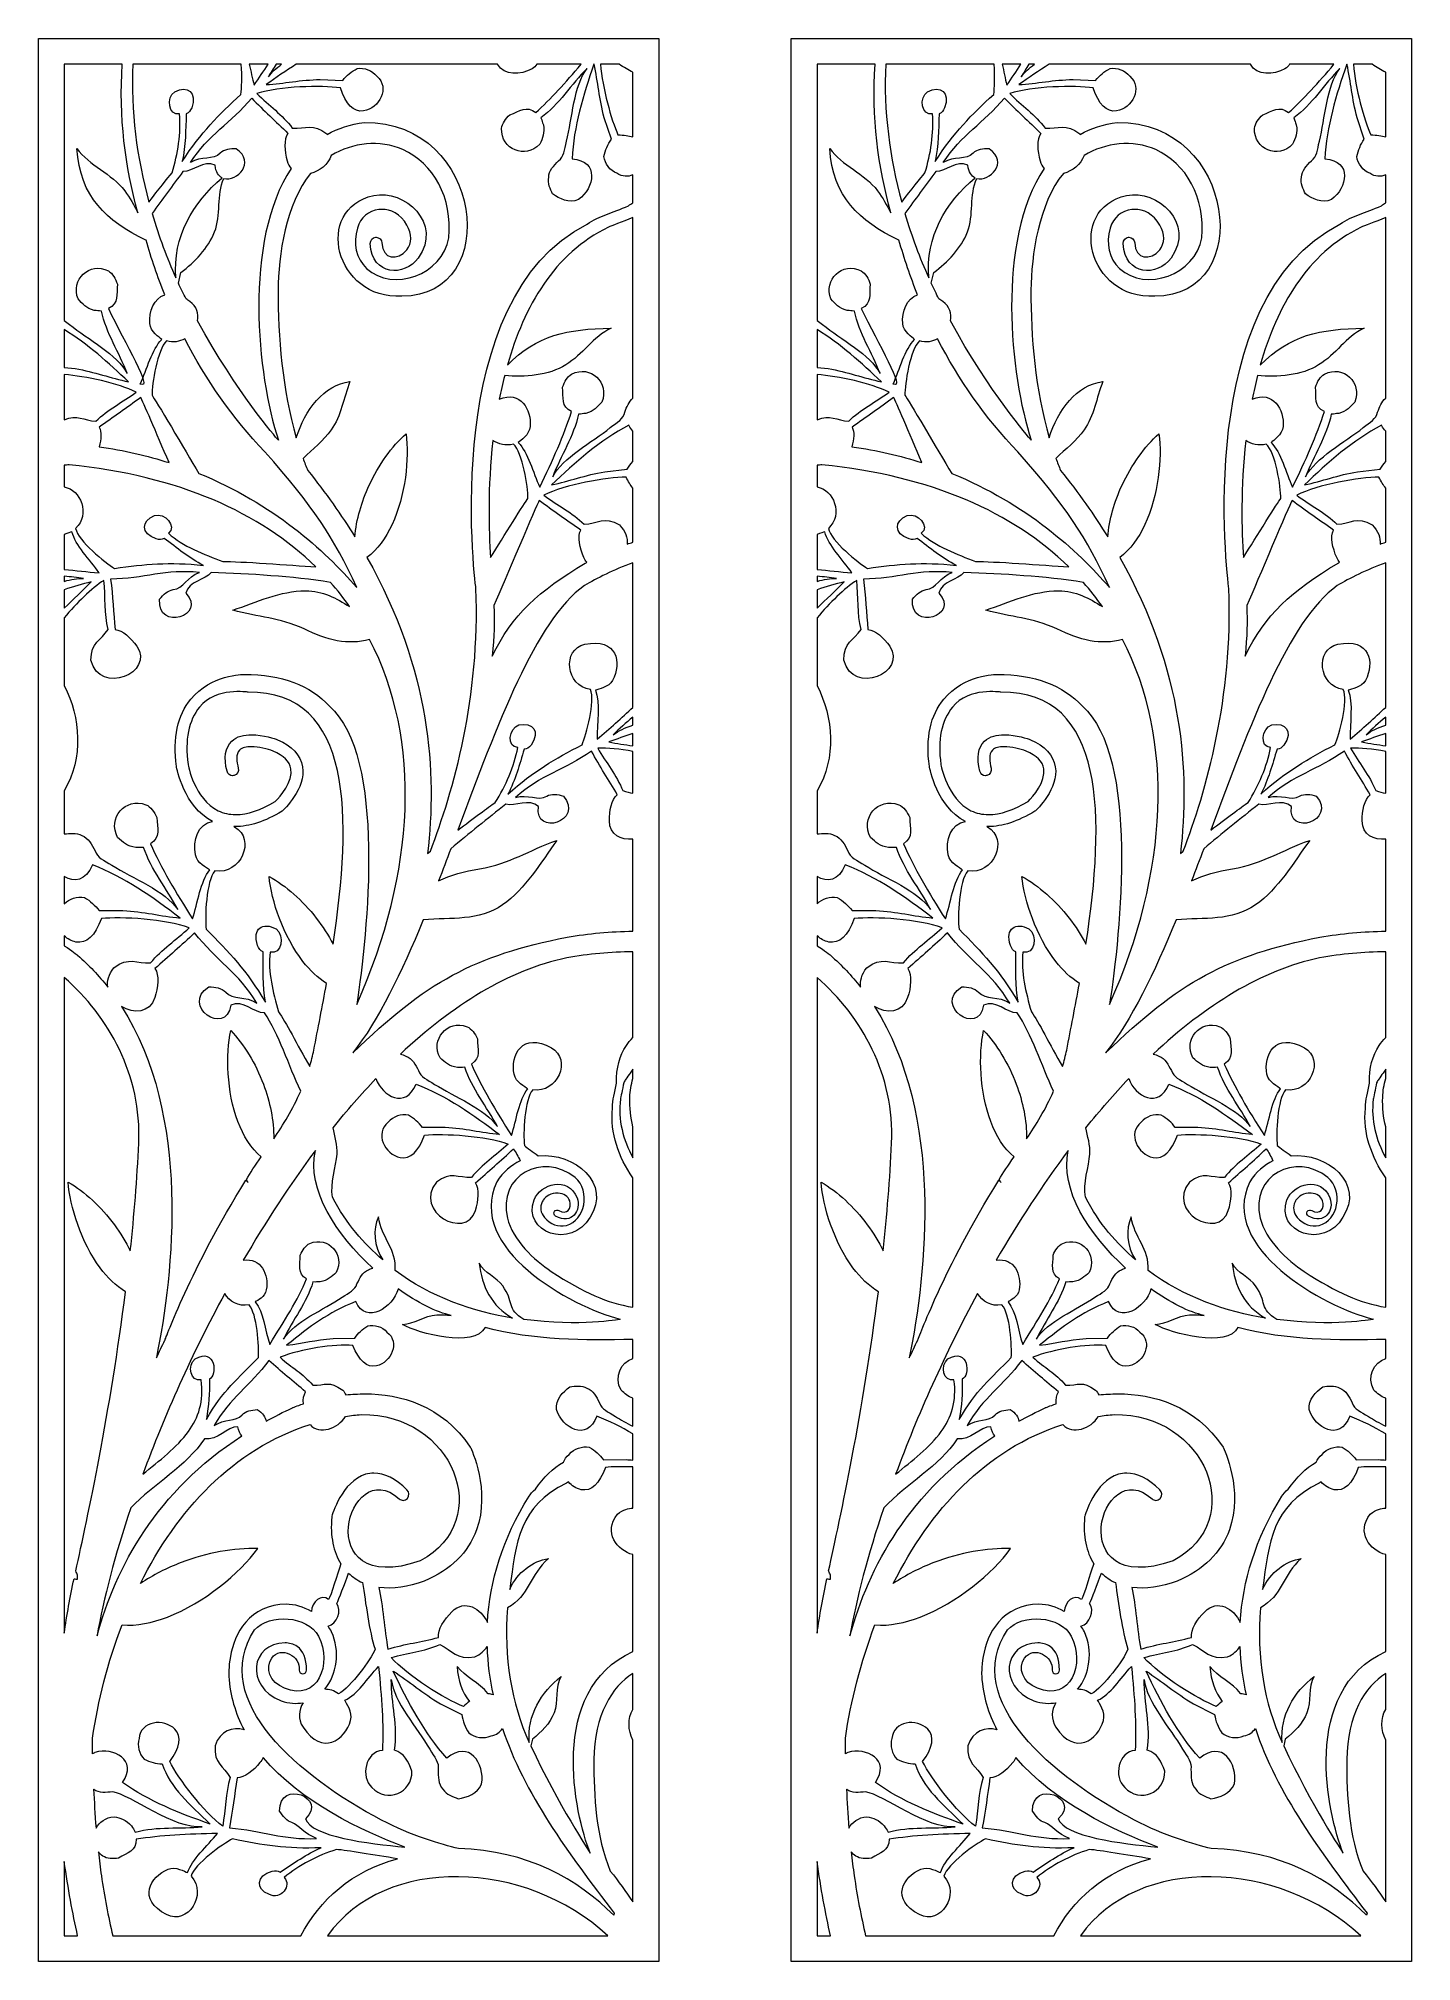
# Model space of a CAD drawing. Header units: centimetres. Extents: x -9.5 to 9.5, y -13.2 to 13.4.
import ezdxf

# ---------------------------------------------------------------- set-up
doc = ezdxf.new("R2010")
doc.units = ezdxf.units.CM
doc.header["$MEASUREMENT"] = 0
doc.layers.add('layer 1', color=7, linetype='Continuous')

msp = doc.modelspace()

# ---------------------------------------------------------------- linework, layer by layer
at = {"layer": 'layer 1', "color": 177, "lineweight": 9}
for points, knots in [([(-0.92956, 13.36921), (-0.92956, 13.36921), (-9.49935, 13.36921), (-9.49935, 13.36921), (-9.49935, 13.36921), (-9.49935, 13.36921), (-9.49935, -13.19712), (-9.49935, -13.19712), (-9.49935, -13.19712), (-9.49935, -13.19712), (-0.92956, -13.19712), (-0.92956, -13.19712), (-0.92956, -13.19712), (-0.92956, -13.19712), (-0.92956, 13.36921), (-0.92956, 13.36921)], [0, 0, 0, 0, 0.2, 0.2, 0.2, 0.2, 0.4, 0.4, 0.4, 0.4, 0.6, 0.6, 0.6, 0.6, 1, 1, 1, 1]), ([(-9.14227, 13.01214), (-9.14227, 13.01214), (-8.34139, 13.01214), (-8.34139, 13.01214), (-8.34139, 13.01214), (-8.39341, 12.28871), (-8.29803, 11.59518), (-8.12521, 10.96104), (-8.12521, 10.96104), (-8.17989, 11.06436), (-8.23465, 11.16791), (-8.30745, 11.2651), (-8.30745, 11.2651), (-8.48792, 11.50203), (-8.79988, 11.61548), (-8.96803, 11.84853), (-8.96803, 11.84853), (-8.9254, 11.18004), (-8.56066, 10.84758), (-8.01571, 10.58226), (-8.01571, 10.58226), (-8.01571, 10.58226), (-8.01176, 10.58226), (-8.01176, 10.58226), (-8.01176, 10.58226), (-7.93942, 10.32739), (-7.85392, 10.0756), (-7.75497, 9.82863), (-7.75497, 9.82863), (-7.9023, 9.77973), (-7.97545, 9.597), (-7.96078, 9.43086), (-7.96078, 9.43086), (-7.95077, 9.31789), (-7.8265, 9.24016), (-7.79556, 9.20969), (-7.79556, 9.20969), (-7.93241, 9.07576), (-8.00104, 8.79763), (-8.09209, 8.59513), (-8.09209, 8.59513), (-7.90922, 8.50629), (-8.30672, 9.16336), (-8.532, 9.63854), (-8.532, 9.63854), (-8.38378, 9.70957), (-8.42398, 9.8328), (-8.40928, 9.97488), (-8.40928, 9.97488), (-8.43381, 10.05223), (-8.47339, 10.12188), (-8.53364, 10.15777), (-8.53364, 10.15777), (-8.79444, 10.28907), (-9.05946, 10.03862), (-8.95187, 9.7705), (-8.95187, 9.7705), (-8.89115, 9.70129), (-8.8393, 9.64117), (-8.72972, 9.61215), (-8.72972, 9.61215), (-8.68213, 9.61431), (-8.67572, 9.60159), (-8.62747, 9.60346), (-8.62747, 9.60346), (-8.56386, 9.29667), (-8.3829, 9.02952), (-8.27223, 8.7389), (-8.27223, 8.7389), (-8.40815, 9.00151), (-8.81775, 9.21617), (-9.0682, 9.41681), (-9.0682, 9.41681), (-9.09427, 9.4377), (-9.11927, 9.45591), (-9.14227, 9.47315), (-9.14227, 9.47315), (-9.14227, 9.47315), (-9.14227, 13.01214), (-9.14227, 13.01214)], [0, 0, 0, 0, 0.04761905, 0.04761905, 0.04761905, 0.04761905, 0.0952381, 0.0952381, 0.0952381, 0.0952381, 0.14285714, 0.14285714, 0.14285714, 0.14285714, 0.19047619, 0.19047619, 0.19047619, 0.19047619, 0.23809524, 0.23809524, 0.23809524, 0.23809524, 0.28571429, 0.28571429, 0.28571429, 0.28571429, 0.33333333, 0.33333333, 0.33333333, 0.33333333, 0.38095238, 0.38095238, 0.38095238, 0.38095238, 0.42857143, 0.42857143, 0.42857143, 0.42857143, 0.47619048, 0.47619048, 0.47619048, 0.47619048, 0.52380952, 0.52380952, 0.52380952, 0.52380952, 0.57142857, 0.57142857, 0.57142857, 0.57142857, 0.61904762, 0.61904762, 0.61904762, 0.61904762, 0.66666667, 0.66666667, 0.66666667, 0.66666667, 0.71428571, 0.71428571, 0.71428571, 0.71428571, 0.76190476, 0.76190476, 0.76190476, 0.76190476, 0.80952381, 0.80952381, 0.80952381, 0.80952381, 0.85714286, 0.85714286, 0.85714286, 0.85714286, 0.9047619, 0.9047619, 0.9047619, 0.9047619, 1, 1, 1, 1]), ([(-8.19461, 13.01214), (-8.19461, 13.01214), (-6.69756, 13.01214), (-6.69756, 13.01214), (-6.69756, 13.01214), (-6.68413, 12.84793), (-6.68975, 12.67634), (-6.70218, 12.5969), (-6.70218, 12.5969), (-7.0121, 12.31204), (-7.25237, 12.07266), (-7.51183, 11.67168), (-7.51183, 11.67168), (-7.46375, 11.88673), (-7.46571, 12.1099), (-7.45732, 12.32895), (-7.45732, 12.32895), (-7.41502, 12.34438), (-7.40327, 12.36697), (-7.38117, 12.40992), (-7.38117, 12.40992), (-7.30313, 12.62937), (-7.44012, 12.72268), (-7.61635, 12.63363), (-7.61635, 12.63363), (-7.7394, 12.55366), (-7.70112, 12.29208), (-7.54879, 12.32862), (-7.54879, 12.32862), (-7.52855, 12.06514), (-7.57027, 11.77149), (-7.65293, 11.51497), (-7.65293, 11.51497), (-7.71715, 11.43774), (-7.83909, 11.28351), (-7.9742, 11.10996), (-7.9742, 11.10996), (-8.13665, 11.71357), (-8.22892, 12.37463), (-8.19461, 13.01214)], [0, 0, 0, 0, 0.09090909, 0.09090909, 0.09090909, 0.09090909, 0.18181818, 0.18181818, 0.18181818, 0.18181818, 0.27272727, 0.27272727, 0.27272727, 0.27272727, 0.36363636, 0.36363636, 0.36363636, 0.36363636, 0.45454545, 0.45454545, 0.45454545, 0.45454545, 0.54545455, 0.54545455, 0.54545455, 0.54545455, 0.63636364, 0.63636364, 0.63636364, 0.63636364, 0.72727273, 0.72727273, 0.72727273, 0.72727273, 0.81818182, 0.81818182, 0.81818182, 0.81818182, 1, 1, 1, 1]), ([(-6.58585, 13.01214), (-6.58585, 13.01214), (-6.32662, 13.01214), (-6.32662, 13.01214), (-6.32662, 13.01214), (-6.3884, 12.9176), (-6.4531, 12.82205), (-6.52014, 12.72585), (-6.52014, 12.72585), (-6.54485, 12.81389), (-6.56389, 12.91413), (-6.58585, 13.01214)], [0, 0, 0, 0, 0.25, 0.25, 0.25, 0.25, 0.5, 0.5, 0.5, 0.5, 1, 1, 1, 1]), ([(-5.93748, 13.01214), (-5.93748, 13.01214), (-3.15703, 13.01214), (-3.15703, 13.01214), (-3.15703, 13.01214), (-3.06324, 12.85592), (-2.839, 12.85814), (-2.67843, 12.94992), (-2.67843, 12.94992), (-2.6515, 12.96531), (-2.63057, 12.98738), (-2.61403, 13.01214), (-2.61403, 13.01214), (-2.61403, 13.01214), (-2.00233, 13.01214), (-2.00233, 13.01214), (-2.00233, 13.01214), (-2.21295, 12.76081), (-2.42287, 12.53253), (-2.62836, 12.34416), (-2.62836, 12.34416), (-2.75485, 12.44914), (-2.85, 12.36113), (-2.98522, 12.31512), (-2.98522, 12.31512), (-3.04523, 12.26048), (-3.09198, 12.19542), (-3.09941, 12.12569), (-3.09941, 12.12569), (-3.10969, 11.8339), (-2.7714, 11.6978), (-2.5728, 11.90757), (-2.5728, 11.90757), (-2.53529, 11.99167), (-2.50233, 12.06389), (-2.52175, 12.17558), (-2.52175, 12.17558), (-2.54363, 12.21791), (-2.53474, 12.22905), (-2.5566, 12.27209), (-2.5566, 12.27209), (-2.30448, 12.45809), (-2.13741, 12.73415), (-1.91963, 12.95613), (-1.91963, 12.95613), (-2.10139, 12.7229), (-2.12523, 12.26108), (-2.20284, 11.9497), (-2.20284, 11.9497), (-2.23319, 11.828), (-2.23534, 11.73582), (-2.31325, 11.67945), (-2.31325, 11.67945), (-2.37712, 11.61252), (-2.44881, 11.54567), (-2.44959, 11.4511), (-2.44959, 11.4511), (-2.46792, 11.36882), (-2.42505, 11.28902), (-2.39592, 11.22199), (-2.39592, 11.22199), (-2.29649, 11.15323), (-2.17168, 11.08605), (-2.03705, 11.14395), (-2.03705, 11.14395), (-1.81977, 11.30024), (-1.74244, 11.67887), (-2.12603, 11.70513), (-2.12603, 11.70513), (-2.10514, 12.14978), (-1.972, 12.58973), (-1.82565, 13.01214), (-1.82565, 13.01214), (-1.82565, 13.01214), (-1.82179, 13.01214), (-1.82179, 13.01214), (-1.82179, 13.01214), (-1.76803, 12.76666), (-1.75159, 12.53673), (-1.68265, 12.2742), (-1.68265, 12.2742), (-1.68265, 12.2742), (-1.58206, 11.97755), (-1.58206, 11.97755), (-1.58206, 11.97755), (-1.63439, 11.9061), (-1.66625, 11.82806), (-1.6866, 11.7388), (-1.6866, 11.7388), (-1.67204, 11.63896), (-1.60386, 11.54381), (-1.50588, 11.50607), (-1.50588, 11.50607), (-1.43182, 11.45694), (-1.35431, 11.45513), (-1.28664, 11.48307), (-1.28664, 11.48307), (-1.28664, 11.48307), (-1.28664, 11.0974), (-1.28664, 11.0974), (-1.28664, 11.0974), (-1.30641, 11.08496), (-1.32622, 11.07206), (-1.3461, 11.05868), (-1.3461, 11.05868), (-1.57271, 10.95625), (-1.74034, 10.92531), (-1.91881, 10.80376), (-1.91881, 10.80376), (-3.95292, 9.77052), (-3.47345, 5.93471), (-3.4552, 5.77053), (-3.4552, 5.77053), (-3.39374, 4.27437), (-3.7657, 2.96945), (-4.08419, 2.14217), (-4.08419, 2.14217), (-4.08419, 2.14217), (-4.12328, 2.11194), (-4.12328, 2.11194), (-4.12328, 2.11194), (-3.99066, 3.2223), (-4.07837, 4.63192), (-4.96082, 6.20062), (-4.96082, 6.20062), (-4.81495, 6.30605), (-4.70033, 6.46668), (-4.61401, 6.6527), (-4.61401, 6.6527), (-4.42826, 7.05299), (-4.37363, 7.57137), (-4.42044, 7.90894), (-4.42044, 7.90894), (-4.61674, 7.73144), (-4.79863, 7.4791), (-4.92939, 7.19729), (-4.92939, 7.19729), (-5.03483, 6.97007), (-5.10711, 6.72383), (-5.12715, 6.48265), (-5.12715, 6.48265), (-5.31316, 6.7842), (-5.529, 7.09118), (-5.77887, 7.40268), (-5.77887, 7.40268), (-5.8016, 7.45697), (-5.82321, 7.51243), (-5.84376, 7.56883), (-5.84376, 7.56883), (-5.71043, 7.69252), (-5.55964, 7.81638), (-5.45509, 7.96043), (-5.45509, 7.96043), (-5.31559, 8.15455), (-5.28407, 8.40341), (-5.19484, 8.6292), (-5.19484, 8.6292), (-5.55694, 8.5872), (-5.81786, 8.23455), (-5.9364, 7.85373), (-5.9364, 7.85373), (-6.12583, 8.50879), (-6.1918, 9.25432), (-6.1886, 9.89055), (-6.1886, 9.89055), (-6.18431, 10.37595), (-6.07985, 11.08866), (-5.73986, 11.50461), (-5.73986, 11.50461), (-5.61596, 11.53494), (-5.49604, 11.62867), (-5.45477, 11.75189), (-5.45477, 11.75189), (-5.15917, 11.93115), (-4.78488, 11.97452), (-4.46379, 11.83302), (-4.46379, 11.83302), (-4.04385, 11.64797), (-3.77559, 11.16397), (-3.82842, 10.61677), (-3.82842, 10.61677), (-3.91521, 10.09903), (-4.6006, 9.86458), (-4.96457, 10.18919), (-4.96457, 10.18919), (-5.11039, 10.3332), (-5.15696, 10.53369), (-5.09234, 10.75047), (-5.09234, 10.75047), (-5.04971, 10.89423), (-4.93822, 10.98963), (-4.79446, 11.00565), (-4.79446, 11.00565), (-4.7815, 11.00725), (-4.76785, 11.00807), (-4.7542, 11.00807), (-4.7542, 11.00807), (-4.63818, 11.00807), (-4.49615, 10.95205), (-4.40732, 10.79085), (-4.40732, 10.79085), (-4.33656, 10.66336), (-4.33656, 10.54181), (-4.40955, 10.45055), (-4.40955, 10.45055), (-4.53532, 10.29211), (-4.74749, 10.31649), (-4.75382, 10.54377), (-4.75382, 10.54377), (-4.75579, 10.58711), (-4.79051, 10.6229), (-4.83536, 10.6229), (-4.83536, 10.6229), (-4.83645, 10.6229), (-4.83779, 10.6229), (-4.83907, 10.62272), (-4.83907, 10.62272), (-4.88149, 10.62074), (-4.91602, 10.58226), (-4.91385, 10.53567), (-4.91385, 10.53567), (-4.89037, 10.08044), (-4.43827, 10.07744), (-4.2522, 10.33633), (-4.2522, 10.33633), (-3.90915, 10.81369), (-4.44688, 11.29216), (-4.8665, 11.19969), (-4.8665, 11.19969), (-5.70396, 11.01509), (-5.40366, 9.75399), (-4.47642, 9.80963), (-4.47642, 9.80963), (-3.07839, 9.80261), (-3.35137, 12.22514), (-4.99502, 12.21027), (-4.99502, 12.21027), (-5.18956, 12.18485), (-5.36055, 12.12733), (-5.51026, 12.04341), (-5.51026, 12.04341), (-5.51171, 12.04542), (-5.51301, 12.04743), (-5.5145, 12.04944), (-5.5145, 12.04944), (-5.70598, 12.20801), (-5.80739, 12.11266), (-5.99239, 12.13201), (-5.99239, 12.13201), (-6.12894, 12.31241), (-6.31663, 12.44486), (-6.48054, 12.60704), (-6.48054, 12.60704), (-6.17076, 12.7096), (-5.59028, 12.72454), (-5.32739, 12.68643), (-5.32739, 12.68643), (-5.25595, 12.46108), (-5.14408, 12.3458), (-5.0062, 12.36806), (-5.0062, 12.36806), (-4.79037, 12.40313), (-4.6366, 12.6883), (-4.8238, 12.84693), (-4.8238, 12.84693), (-4.88693, 12.92998), (-4.99659, 12.96872), (-5.09589, 12.95498), (-5.09589, 12.95498), (-5.17544, 12.91087), (-5.24108, 12.85887), (-5.29477, 12.78918), (-5.29477, 12.78918), (-5.29477, 12.78918), (-5.60568, 12.80309), (-5.60568, 12.80309), (-5.60568, 12.80309), (-5.87775, 12.79617), (-6.10335, 12.7474), (-6.35523, 12.73124), (-6.35523, 12.73124), (-6.21911, 12.82763), (-6.08014, 12.92298), (-5.93748, 13.01214)], [0, 0, 0, 0, 0.01388889, 0.01388889, 0.01388889, 0.01388889, 0.02777778, 0.02777778, 0.02777778, 0.02777778, 0.04166667, 0.04166667, 0.04166667, 0.04166667, 0.05555556, 0.05555556, 0.05555556, 0.05555556, 0.06944444, 0.06944444, 0.06944444, 0.06944444, 0.08333333, 0.08333333, 0.08333333, 0.08333333, 0.09722222, 0.09722222, 0.09722222, 0.09722222, 0.11111111, 0.11111111, 0.11111111, 0.11111111, 0.125, 0.125, 0.125, 0.125, 0.13888889, 0.13888889, 0.13888889, 0.13888889, 0.15277778, 0.15277778, 0.15277778, 0.15277778, 0.16666667, 0.16666667, 0.16666667, 0.16666667, 0.18055556, 0.18055556, 0.18055556, 0.18055556, 0.19444444, 0.19444444, 0.19444444, 0.19444444, 0.20833333, 0.20833333, 0.20833333, 0.20833333, 0.22222222, 0.22222222, 0.22222222, 0.22222222, 0.23611111, 0.23611111, 0.23611111, 0.23611111, 0.25, 0.25, 0.25, 0.25, 0.26388889, 0.26388889, 0.26388889, 0.26388889, 0.27777778, 0.27777778, 0.27777778, 0.27777778, 0.29166667, 0.29166667, 0.29166667, 0.29166667, 0.30555556, 0.30555556, 0.30555556, 0.30555556, 0.31944444, 0.31944444, 0.31944444, 0.31944444, 0.33333333, 0.33333333, 0.33333333, 0.33333333, 0.34722222, 0.34722222, 0.34722222, 0.34722222, 0.36111111, 0.36111111, 0.36111111, 0.36111111, 0.375, 0.375, 0.375, 0.375, 0.38888889, 0.38888889, 0.38888889, 0.38888889, 0.40277778, 0.40277778, 0.40277778, 0.40277778, 0.41666667, 0.41666667, 0.41666667, 0.41666667, 0.43055556, 0.43055556, 0.43055556, 0.43055556, 0.44444444, 0.44444444, 0.44444444, 0.44444444, 0.45833333, 0.45833333, 0.45833333, 0.45833333, 0.47222222, 0.47222222, 0.47222222, 0.47222222, 0.48611111, 0.48611111, 0.48611111, 0.48611111, 0.5, 0.5, 0.5, 0.5, 0.51388889, 0.51388889, 0.51388889, 0.51388889, 0.52777778, 0.52777778, 0.52777778, 0.52777778, 0.54166667, 0.54166667, 0.54166667, 0.54166667, 0.55555556, 0.55555556, 0.55555556, 0.55555556, 0.56944444, 0.56944444, 0.56944444, 0.56944444, 0.58333333, 0.58333333, 0.58333333, 0.58333333, 0.59722222, 0.59722222, 0.59722222, 0.59722222, 0.61111111, 0.61111111, 0.61111111, 0.61111111, 0.625, 0.625, 0.625, 0.625, 0.63888889, 0.63888889, 0.63888889, 0.63888889, 0.65277778, 0.65277778, 0.65277778, 0.65277778, 0.66666667, 0.66666667, 0.66666667, 0.66666667, 0.68055556, 0.68055556, 0.68055556, 0.68055556, 0.69444444, 0.69444444, 0.69444444, 0.69444444, 0.70833333, 0.70833333, 0.70833333, 0.70833333, 0.72222222, 0.72222222, 0.72222222, 0.72222222, 0.73611111, 0.73611111, 0.73611111, 0.73611111, 0.75, 0.75, 0.75, 0.75, 0.76388889, 0.76388889, 0.76388889, 0.76388889, 0.77777778, 0.77777778, 0.77777778, 0.77777778, 0.79166667, 0.79166667, 0.79166667, 0.79166667, 0.80555556, 0.80555556, 0.80555556, 0.80555556, 0.81944444, 0.81944444, 0.81944444, 0.81944444, 0.83333333, 0.83333333, 0.83333333, 0.83333333, 0.84722222, 0.84722222, 0.84722222, 0.84722222, 0.86111111, 0.86111111, 0.86111111, 0.86111111, 0.875, 0.875, 0.875, 0.875, 0.88888889, 0.88888889, 0.88888889, 0.88888889, 0.90277778, 0.90277778, 0.90277778, 0.90277778, 0.91666667, 0.91666667, 0.91666667, 0.91666667, 0.93055556, 0.93055556, 0.93055556, 0.93055556, 0.94444444, 0.94444444, 0.94444444, 0.94444444, 0.95833333, 0.95833333, 0.95833333, 0.95833333, 0.97222222, 0.97222222, 0.97222222, 0.97222222, 1, 1, 1, 1]), ([(-6.21572, 13.01214), (-6.21572, 13.01214), (-6.13904, 13.01214), (-6.13904, 13.01214), (-6.13904, 13.01214), (-6.21306, 12.95982), (-6.27658, 12.90322), (-6.32195, 12.84054), (-6.32195, 12.84054), (-6.28903, 12.89901), (-6.25304, 12.9559), (-6.21572, 13.01214)], [0, 0, 0, 0, 0.25, 0.25, 0.25, 0.25, 0.5, 0.5, 0.5, 0.5, 1, 1, 1, 1]), ([(-1.73365, 13.01214), (-1.73365, 13.01214), (-1.47352, 13.01214), (-1.47352, 13.01214), (-1.47352, 13.01214), (-1.41202, 12.97339), (-1.35032, 12.93576), (-1.28664, 12.90224), (-1.28664, 12.90224), (-1.28664, 12.90224), (-1.28664, 12.00883), (-1.28664, 12.00883), (-1.28664, 12.00883), (-1.34371, 12.02615), (-1.41247, 12.03591), (-1.49186, 12.03788), (-1.49186, 12.03788), (-1.58574, 12.24463), (-1.70681, 12.68349), (-1.73365, 13.01214)], [0, 0, 0, 0, 0.16666667, 0.16666667, 0.16666667, 0.16666667, 0.33333333, 0.33333333, 0.33333333, 0.33333333, 0.5, 0.5, 0.5, 0.5, 0.66666667, 0.66666667, 0.66666667, 0.66666667, 1, 1, 1, 1]), ([(-7.45971, 9.77089), (-7.44227, 9.76025), (-7.42444, 9.74833), (-7.40618, 9.73499), (-7.40618, 9.73499), (-7.31115, 9.66705), (-7.28287, 9.56576), (-7.30096, 9.46806), (-7.30096, 9.46806), (-6.76428, 8.48501), (-6.20631, 7.84439), (-6.19237, 7.82682), (-6.19237, 7.82682), (-6.19237, 7.82682), (-6.18427, 7.81872), (-6.18427, 7.81872), (-6.18427, 7.81872), (-6.47963, 8.71161), (-6.6692, 10.57919), (-6.00724, 11.57193), (-6.00724, 11.57193), (-6.03142, 11.59951), (-6.05073, 11.63486), (-6.06317, 11.67911), (-6.06317, 11.67911), (-6.10133, 11.81512), (-6.1128, 11.97435), (-6.05135, 12.05816), (-6.05135, 12.05816), (-6.21897, 12.22113), (-6.38847, 12.37385), (-6.55257, 12.54582), (-6.55257, 12.54582), (-6.84617, 12.19605), (-7.14883, 12.04223), (-7.40046, 11.65438), (-7.40046, 11.65438), (-7.25041, 11.75125), (-7.08273, 11.68273), (-6.98744, 11.78545), (-6.98744, 11.78545), (-6.93484, 11.83523), (-6.84909, 11.84798), (-6.76533, 11.84631), (-6.76533, 11.84631), (-6.49041, 11.65346), (-6.76092, 11.3867), (-6.93698, 11.43648), (-6.93698, 11.43648), (-7.04254, 11.20882), (-6.97296, 10.92688), (-7.06568, 10.69629), (-7.06568, 10.69629), (-7.15668, 10.46522), (-7.33919, 10.28299), (-7.5315, 10.13501), (-7.5315, 10.13501), (-7.5315, 10.13501), (-7.56603, 9.98906), (-7.56603, 9.98906), (-7.56603, 9.98906), (-7.53108, 9.91491), (-7.49556, 9.84221), (-7.45971, 9.77089)], [0, 0, 0, 0, 0.05882353, 0.05882353, 0.05882353, 0.05882353, 0.11764706, 0.11764706, 0.11764706, 0.11764706, 0.17647059, 0.17647059, 0.17647059, 0.17647059, 0.23529412, 0.23529412, 0.23529412, 0.23529412, 0.29411765, 0.29411765, 0.29411765, 0.29411765, 0.35294118, 0.35294118, 0.35294118, 0.35294118, 0.41176471, 0.41176471, 0.41176471, 0.41176471, 0.47058824, 0.47058824, 0.47058824, 0.47058824, 0.52941176, 0.52941176, 0.52941176, 0.52941176, 0.58823529, 0.58823529, 0.58823529, 0.58823529, 0.64705882, 0.64705882, 0.64705882, 0.64705882, 0.70588235, 0.70588235, 0.70588235, 0.70588235, 0.76470588, 0.76470588, 0.76470588, 0.76470588, 0.82352941, 0.82352941, 0.82352941, 0.82352941, 0.88235294, 0.88235294, 0.88235294, 0.88235294, 1, 1, 1, 1]), ([(-6.95979, 11.44501), (-7.36901, 11.10145), (-7.6433, 10.62973), (-7.60055, 10.06405), (-7.60055, 10.06405), (-7.72303, 10.33225), (-7.83538, 10.63166), (-7.92902, 10.94965), (-7.92902, 10.94965), (-7.78907, 11.14637), (-7.64495, 11.34001), (-7.50287, 11.53151), (-7.50287, 11.53151), (-7.36745, 11.52336), (-7.21714, 11.69722), (-7.05922, 11.61687), (-7.05922, 11.61687), (-7.04877, 11.52232), (-7.00981, 11.46862), (-6.95979, 11.44501)], [0, 0, 0, 0, 0.16666667, 0.16666667, 0.16666667, 0.16666667, 0.33333333, 0.33333333, 0.33333333, 0.33333333, 0.5, 0.5, 0.5, 0.5, 0.66666667, 0.66666667, 0.66666667, 0.66666667, 1, 1, 1, 1]), ([(-1.28664, 10.89374), (-1.28664, 10.89374), (-1.28664, 8.40079), (-1.28664, 8.40079), (-1.28664, 8.40079), (-1.34384, 8.35394), (-1.36988, 8.2775), (-1.39826, 8.20598), (-1.39826, 8.20598), (-1.41692, 8.11165), (-1.49974, 8.07117), (-1.59764, 7.99273), (-1.59764, 7.99273), (-1.84809, 7.7921), (-2.25769, 7.57745), (-2.39361, 7.31485), (-2.39361, 7.31485), (-2.28293, 7.60546), (-2.10197, 7.87261), (-2.03836, 8.17941), (-2.03836, 8.17941), (-1.99012, 8.17753), (-1.98371, 8.19025), (-1.93612, 8.18807), (-1.93612, 8.18807), (-1.82654, 8.2171), (-1.77469, 8.27721), (-1.71397, 8.34644), (-1.71397, 8.34644), (-1.60638, 8.61455), (-1.8714, 8.86501), (-2.1322, 8.73372), (-2.1322, 8.73372), (-2.19244, 8.69783), (-2.23203, 8.62816), (-2.25656, 8.55081), (-2.25656, 8.55081), (-2.24186, 8.40872), (-2.28206, 8.28551), (-2.13384, 8.21448), (-2.13384, 8.21448), (-2.23771, 7.89112), (-2.39259, 7.53701), (-2.57375, 7.17107), (-2.57375, 7.17107), (-2.6648, 7.37356), (-2.73343, 7.65171), (-2.87028, 7.78564), (-2.87028, 7.78564), (-2.83935, 7.8161), (-2.71507, 7.89384), (-2.70506, 8.0068), (-2.70506, 8.0068), (-2.68429, 8.24198), (-2.83944, 8.51036), (-3.13198, 8.38539), (-3.13198, 8.38539), (-3.11023, 8.49453), (-3.08542, 8.60376), (-3.0572, 8.71241), (-3.0572, 8.71241), (-2.79187, 8.687), (-2.44271, 8.70927), (-2.21337, 8.8623), (-2.21337, 8.8623), (-1.97421, 8.99987), (-1.84052, 9.24919), (-1.58534, 9.36678), (-1.58534, 9.36678), (-2.1971, 9.35644), (-2.61238, 9.27139), (-3.01975, 8.85808), (-3.01975, 8.85808), (-2.79067, 9.6605), (-2.37539, 10.40001), (-1.62376, 10.76253), (-1.62376, 10.76253), (-1.5926, 10.77724), (-1.43242, 10.83487), (-1.28664, 10.89374)], [0, 0, 0, 0, 0.04761905, 0.04761905, 0.04761905, 0.04761905, 0.0952381, 0.0952381, 0.0952381, 0.0952381, 0.14285714, 0.14285714, 0.14285714, 0.14285714, 0.19047619, 0.19047619, 0.19047619, 0.19047619, 0.23809524, 0.23809524, 0.23809524, 0.23809524, 0.28571429, 0.28571429, 0.28571429, 0.28571429, 0.33333333, 0.33333333, 0.33333333, 0.33333333, 0.38095238, 0.38095238, 0.38095238, 0.38095238, 0.42857143, 0.42857143, 0.42857143, 0.42857143, 0.47619048, 0.47619048, 0.47619048, 0.47619048, 0.52380952, 0.52380952, 0.52380952, 0.52380952, 0.57142857, 0.57142857, 0.57142857, 0.57142857, 0.61904762, 0.61904762, 0.61904762, 0.61904762, 0.66666667, 0.66666667, 0.66666667, 0.66666667, 0.71428571, 0.71428571, 0.71428571, 0.71428571, 0.76190476, 0.76190476, 0.76190476, 0.76190476, 0.80952381, 0.80952381, 0.80952381, 0.80952381, 0.85714286, 0.85714286, 0.85714286, 0.85714286, 0.9047619, 0.9047619, 0.9047619, 0.9047619, 1, 1, 1, 1]), ([(-9.14227, 8.82446), (-9.14227, 8.82446), (-9.14227, 9.34714), (-9.14227, 9.34714), (-9.14227, 9.34714), (-8.81908, 9.14857), (-8.52954, 8.88833), (-8.25542, 8.62512), (-8.25542, 8.62512), (-8.50373, 8.67884), (-8.721, 8.76109), (-8.99079, 8.80861), (-8.99079, 8.80861), (-8.99079, 8.80861), (-9.14227, 8.82446), (-9.14227, 8.82446)], [0, 0, 0, 0, 0.2, 0.2, 0.2, 0.2, 0.4, 0.4, 0.4, 0.4, 0.6, 0.6, 0.6, 0.6, 1, 1, 1, 1]), ([(-7.47821, 9.2203), (-7.18875, 8.65561), (-6.82127, 8.12694), (-6.37065, 7.65869), (-6.37065, 7.65869), (-5.69599, 6.89301), (-5.42454, 6.48565), (-5.10247, 5.78481), (-5.10247, 5.78481), (-5.54651, 6.30036), (-6.25684, 6.94268), (-7.28293, 7.36022), (-7.28293, 7.36022), (-7.47478, 7.68335), (-7.88973, 8.38956), (-7.93015, 8.43959), (-7.93015, 8.43959), (-7.93111, 8.59316), (-7.85824, 9.07336), (-7.72932, 9.19069), (-7.72932, 9.19069), (-7.63643, 9.16371), (-7.54948, 9.17948), (-7.47821, 9.2203)], [0, 0, 0, 0, 0.14285714, 0.14285714, 0.14285714, 0.14285714, 0.28571429, 0.28571429, 0.28571429, 0.28571429, 0.42857143, 0.42857143, 0.42857143, 0.42857143, 0.57142857, 0.57142857, 0.57142857, 0.57142857, 0.71428571, 0.71428571, 0.71428571, 0.71428571, 1, 1, 1, 1]), ([(-9.14227, 8.09997), (-9.14227, 8.09997), (-9.14227, 8.72654), (-9.14227, 8.72654), (-9.14227, 8.72654), (-8.84762, 8.70041), (-8.39726, 8.60835), (-8.14924, 8.4828), (-8.14924, 8.4828), (-8.33662, 8.34584), (-8.54323, 8.24203), (-8.7061, 8.08286), (-8.7061, 8.08286), (-8.8773, 8.09054), (-8.96444, 8.18337), (-9.14227, 8.09997)], [0, 0, 0, 0, 0.2, 0.2, 0.2, 0.2, 0.4, 0.4, 0.4, 0.4, 0.6, 0.6, 0.6, 0.6, 1, 1, 1, 1]), ([(-7.69523, 7.50965), (-7.9939, 7.60501), (-8.31608, 7.68062), (-8.66254, 7.72985), (-8.66254, 7.72985), (-8.63212, 7.83061), (-8.62282, 7.93275), (-8.65845, 8.00054), (-8.65845, 8.00054), (-8.46724, 8.13773), (-8.27573, 8.26444), (-8.08669, 8.41109), (-8.08669, 8.41109), (-8.05941, 8.36648), (-7.86758, 7.91417), (-7.69523, 7.50965)], [0, 0, 0, 0, 0.2, 0.2, 0.2, 0.2, 0.4, 0.4, 0.4, 0.4, 0.6, 0.6, 0.6, 0.6, 1, 1, 1, 1]), ([(-1.28664, 7.94265), (-1.28664, 7.94265), (-1.28664, 7.52411), (-1.28664, 7.52411), (-1.28664, 7.52411), (-1.31605, 7.49166), (-1.34165, 7.45643), (-1.3635, 7.41713), (-1.3635, 7.41713), (-1.3635, 7.41713), (-1.67504, 7.38455), (-1.67504, 7.38455), (-1.67504, 7.38455), (-1.94484, 7.33703), (-2.1621, 7.25479), (-2.41042, 7.20106), (-2.41042, 7.20106), (-2.08632, 7.51224), (-1.74069, 7.81925), (-1.34335, 8.02516), (-1.34335, 8.02516), (-1.32552, 7.99249), (-1.30651, 7.9652), (-1.28664, 7.94265)], [0, 0, 0, 0, 0.14285714, 0.14285714, 0.14285714, 0.14285714, 0.28571429, 0.28571429, 0.28571429, 0.28571429, 0.42857143, 0.42857143, 0.42857143, 0.42857143, 0.57142857, 0.57142857, 0.57142857, 0.57142857, 0.71428571, 0.71428571, 0.71428571, 0.71428571, 1, 1, 1, 1]), ([(-3.25311, 6.19701), (-3.27786, 6.57232), (-3.29399, 7.16833), (-3.21995, 7.81727), (-3.21995, 7.81727), (-3.14346, 7.76144), (-3.04398, 7.73542), (-2.93652, 7.76664), (-2.93652, 7.76664), (-2.80761, 7.6493), (-2.73472, 7.1691), (-2.73569, 7.01553), (-2.73569, 7.01553), (-2.77318, 6.96913), (-3.07616, 6.48192), (-3.25311, 6.19701)], [0, 0, 0, 0, 0.2, 0.2, 0.2, 0.2, 0.4, 0.4, 0.4, 0.4, 0.6, 0.6, 0.6, 0.6, 1, 1, 1, 1]), ([(-9.14227, 7.17323), (-9.14227, 7.17323), (-9.14227, 7.47284), (-9.14227, 7.47284), (-9.14227, 7.47284), (-9.12063, 7.47496), (-9.09902, 7.47708), (-9.07726, 7.47906), (-9.07726, 7.47906), (-7.56179, 7.32847), (-6.43254, 6.81746), (-5.66694, 6.06836), (-5.66694, 6.06836), (-6.01628, 6.09346), (-6.72167, 6.14611), (-6.95375, 6.14406), (-6.95375, 6.14406), (-7.20471, 6.24237), (-7.51203, 6.35126), (-7.70324, 6.53364), (-7.70324, 6.53364), (-7.57855, 6.62848), (-7.75689, 6.82364), (-7.89666, 6.77897), (-7.89666, 6.77897), (-8.07713, 6.69884), (-8.09156, 6.53373), (-7.87224, 6.45529), (-7.87224, 6.45529), (-7.82501, 6.44523), (-7.80008, 6.44004), (-7.76137, 6.46303), (-7.76137, 6.46303), (-7.58643, 6.33091), (-7.41488, 6.18819), (-7.21792, 6.08935), (-7.21792, 6.08935), (-7.69261, 6.14216), (-8.02999, 6.10757), (-8.44668, 6.04782), (-8.44668, 6.04782), (-8.57833, 6.12493), (-8.95148, 6.4309), (-8.98626, 6.60056), (-8.98626, 6.60056), (-8.77742, 6.79583), (-8.91822, 7.13798), (-9.14227, 7.17323)], [0, 0, 0, 0, 0.07692308, 0.07692308, 0.07692308, 0.07692308, 0.15384615, 0.15384615, 0.15384615, 0.15384615, 0.23076923, 0.23076923, 0.23076923, 0.23076923, 0.30769231, 0.30769231, 0.30769231, 0.30769231, 0.38461538, 0.38461538, 0.38461538, 0.38461538, 0.46153846, 0.46153846, 0.46153846, 0.46153846, 0.53846154, 0.53846154, 0.53846154, 0.53846154, 0.61538462, 0.61538462, 0.61538462, 0.61538462, 0.69230769, 0.69230769, 0.69230769, 0.69230769, 0.76923077, 0.76923077, 0.76923077, 0.76923077, 0.84615385, 0.84615385, 0.84615385, 0.84615385, 1, 1, 1, 1]), ([(-1.28664, 7.15729), (-1.28664, 7.15729), (-1.28664, 6.40997), (-1.28664, 6.40997), (-1.28664, 6.40997), (-1.31289, 6.40175), (-1.33887, 6.39323), (-1.36458, 6.38449), (-1.36458, 6.38449), (-1.35652, 6.47014), (-1.38568, 6.56216), (-1.47172, 6.64799), (-1.47172, 6.64799), (-1.686, 6.77723), (-1.77268, 6.66717), (-1.95974, 6.6588), (-1.95974, 6.6588), (-2.12261, 6.81796), (-2.32921, 6.92179), (-2.5166, 7.05874), (-2.5166, 7.05874), (-2.22355, 7.20709), (-1.648, 7.30866), (-1.38061, 7.30999), (-1.38061, 7.30999), (-1.35103, 7.24968), (-1.31959, 7.19861), (-1.28664, 7.15729)], [0, 0, 0, 0, 0.125, 0.125, 0.125, 0.125, 0.25, 0.25, 0.25, 0.25, 0.375, 0.375, 0.375, 0.375, 0.5, 0.5, 0.5, 0.5, 0.625, 0.625, 0.625, 0.625, 0.75, 0.75, 0.75, 0.75, 1, 1, 1, 1]), ([(-1.92367, 6.13287), (-1.93047, 6.1289), (-1.93722, 6.1249), (-1.94389, 6.12091), (-1.94389, 6.12091), (-2.5882, 5.736), (-2.95689, 5.40999), (-3.22834, 4.83448), (-3.22834, 4.83448), (-3.20174, 5.12812), (-3.19817, 5.28819), (-3.20628, 5.53812), (-3.20628, 5.53812), (-3.05834, 5.87107), (-2.62142, 6.91788), (-2.57915, 6.98703), (-2.57915, 6.98703), (-2.39011, 6.84036), (-2.1986, 6.71365), (-2.00739, 6.57648), (-2.00739, 6.57648), (-2.05606, 6.48388), (-2.02084, 6.32709), (-1.96254, 6.19742), (-1.96254, 6.19742), (-1.95137, 6.17259), (-1.93828, 6.15118), (-1.92367, 6.13287)], [0, 0, 0, 0, 0.125, 0.125, 0.125, 0.125, 0.25, 0.25, 0.25, 0.25, 0.375, 0.375, 0.375, 0.375, 0.5, 0.5, 0.5, 0.5, 0.625, 0.625, 0.625, 0.625, 0.75, 0.75, 0.75, 0.75, 1, 1, 1, 1]), ([(-9.14227, 6.03532), (-9.14227, 6.03532), (-9.14227, 6.51875), (-9.14227, 6.51875), (-9.14227, 6.51875), (-9.09538, 6.53075), (-9.05588, 6.54844), (-9.03611, 6.55364), (-9.03611, 6.55364), (-8.99116, 6.36879), (-8.78845, 6.16899), (-8.66171, 5.98845), (-8.66171, 5.98845), (-8.82643, 6.00108), (-8.98726, 6.01647), (-9.14227, 6.03532)], [0, 0, 0, 0, 0.2, 0.2, 0.2, 0.2, 0.4, 0.4, 0.4, 0.4, 0.6, 0.6, 0.6, 0.6, 1, 1, 1, 1]), ([(-1.28664, 6.12712), (-1.28664, 6.12712), (-1.28664, 4.12882), (-1.28664, 4.12882), (-1.28664, 4.12882), (-1.43826, 3.98317), (-1.60436, 3.83608), (-1.77958, 3.68891), (-1.77958, 3.68891), (-1.78178, 3.90949), (-1.73346, 4.18999), (-1.80466, 4.3664), (-1.80466, 4.3664), (-1.76437, 4.38179), (-1.62028, 4.40303), (-1.56619, 4.50188), (-1.56619, 4.50188), (-1.43821, 4.7358), (-1.49996, 5.09941), (-1.94982, 4.9996), (-1.94982, 4.9996), (-2.26735, 4.93252), (-2.21372, 4.42001), (-1.87251, 4.37548), (-1.87251, 4.37548), (-1.80193, 4.21734), (-1.92687, 3.75125), (-1.98892, 3.61185), (-1.98892, 3.61185), (-2.36236, 3.41759), (-2.6567, 3.2491), (-3.01169, 2.92956), (-3.01169, 2.92956), (-2.9092, 3.12466), (-2.85297, 3.34062), (-2.78779, 3.54992), (-2.78779, 3.54992), (-2.74295, 3.55381), (-2.72571, 3.57254), (-2.69319, 3.60825), (-2.69319, 3.60825), (-2.56066, 3.79978), (-2.6686, 3.92558), (-2.86196, 3.88552), (-2.86196, 3.88552), (-3.00159, 3.84037), (-3.03278, 3.57786), (-2.87619, 3.57343), (-2.87619, 3.57343), (-2.92529, 3.3138), (-3.04208, 3.04115), (-3.18873, 2.81501), (-3.18873, 2.81501), (-3.2863, 2.74634), (-3.49069, 2.59405), (-3.7048, 2.43196), (-3.7048, 2.43196), (-3.16062, 3.88657), (-2.63413, 5.32427), (-1.95596, 5.81098), (-1.95596, 5.81098), (-1.78685, 5.91195), (-1.55149, 6.02903), (-1.28664, 6.12712)], [0, 0, 0, 0, 0.05882353, 0.05882353, 0.05882353, 0.05882353, 0.11764706, 0.11764706, 0.11764706, 0.11764706, 0.17647059, 0.17647059, 0.17647059, 0.17647059, 0.23529412, 0.23529412, 0.23529412, 0.23529412, 0.29411765, 0.29411765, 0.29411765, 0.29411765, 0.35294118, 0.35294118, 0.35294118, 0.35294118, 0.41176471, 0.41176471, 0.41176471, 0.41176471, 0.47058824, 0.47058824, 0.47058824, 0.47058824, 0.52941176, 0.52941176, 0.52941176, 0.52941176, 0.58823529, 0.58823529, 0.58823529, 0.58823529, 0.64705882, 0.64705882, 0.64705882, 0.64705882, 0.70588235, 0.70588235, 0.70588235, 0.70588235, 0.76470588, 0.76470588, 0.76470588, 0.76470588, 0.82352941, 0.82352941, 0.82352941, 0.82352941, 0.88235294, 0.88235294, 0.88235294, 0.88235294, 1, 1, 1, 1]), ([(-9.14227, 2.38016), (-9.14227, 2.38016), (-9.14227, 2.97455), (-9.14227, 2.97455), (-9.14227, 2.97455), (-8.87526, 3.43467), (-8.9168, 3.98359), (-9.14227, 4.42937), (-9.14227, 4.42937), (-9.14227, 4.42937), (-9.14227, 5.36736), (-9.14227, 5.36736), (-9.14227, 5.36736), (-8.9746, 5.56524), (-8.76495, 5.77451), (-8.59477, 5.88264), (-8.59477, 5.88264), (-8.57291, 5.65308), (-8.58909, 5.42393), (-8.53582, 5.20404), (-8.53582, 5.20404), (-8.6379, 5.04854), (-8.77591, 5.03034), (-8.77427, 4.78173), (-8.77427, 4.78173), (-8.64684, 4.27857), (-7.88875, 4.61362), (-8.14034, 4.97227), (-8.14034, 4.97227), (-8.22149, 5.08787), (-8.33753, 5.19752), (-8.44131, 5.20297), (-8.44131, 5.20297), (-8.46145, 5.43589), (-8.47247, 5.66377), (-8.50177, 5.89967), (-8.50177, 5.89967), (-8.04517, 5.9057), (-7.73454, 6.04272), (-7.27498, 5.99216), (-7.27498, 5.99216), (-7.44494, 5.93725), (-7.498, 5.76406), (-7.63784, 5.75527), (-7.63784, 5.75527), (-7.70966, 5.74603), (-7.7738, 5.68772), (-7.8255, 5.6218), (-7.8255, 5.6218), (-7.85862, 5.17139), (-7.1638, 5.4002), (-7.46187, 5.70419), (-7.46187, 5.70419), (-7.42416, 5.8773), (-7.19443, 5.88367), (-7.11504, 5.99371), (-7.11504, 5.99371), (-6.56747, 5.96798), (-6.00455, 5.94369), (-5.46414, 5.85488), (-5.46414, 5.85488), (-5.36929, 5.74737), (-5.28107, 5.63566), (-5.19951, 5.5201), (-5.19951, 5.5201), (-5.3851, 5.638), (-5.56986, 5.73656), (-5.80762, 5.73849), (-5.80762, 5.73849), (-6.15495, 5.74066), (-6.48671, 5.58094), (-6.8137, 5.47138), (-6.8137, 5.47138), (-6.45433, 5.36935), (-6.1781, 5.37748), (-5.82988, 5.21152), (-5.82988, 5.21152), (-5.51641, 5.06), (-5.22011, 4.97978), (-4.92444, 5.06818), (-4.92444, 5.06818), (-4.19934, 3.6787), (-4.28431, 1.85682), (-5.10247, 0.0249), (-5.10247, 0.0249), (-4.94748, 1.01411), (-4.69524, 3.45903), (-5.4773, 4.14372), (-5.4773, 4.14372), (-5.74263, 4.43547), (-6.1396, 4.58337), (-6.65429, 4.58337), (-6.65429, 4.58337), (-6.67446, 4.58337), (-7.11418, 4.57922), (-7.39182, 4.24288), (-7.39182, 4.24288), (-7.57822, 4.01998), (-7.64503, 3.70604), (-7.59233, 3.31296), (-7.59233, 3.31296), (-7.58618, 3.2868), (-7.49032, 2.75351), (-7.09424, 2.55357), (-7.09424, 2.55357), (-7.29398, 2.522), (-7.37125, 2.28971), (-7.33132, 2.09358), (-7.33132, 2.09358), (-7.30755, 1.97695), (-7.16876, 1.91056), (-7.13291, 1.88244), (-7.13291, 1.88244), (-7.25982, 1.7266), (-7.29855, 1.42843), (-7.3696, 1.2065), (-7.3696, 1.2065), (-7.60174, 1.56677), (-7.80508, 1.91777), (-7.95157, 2.24272), (-7.95157, 2.24272), (-7.80537, 2.3343), (-7.86185, 2.45806), (-7.86328, 2.60799), (-7.86328, 2.60799), (-7.89801, 2.68576), (-7.94751, 2.75372), (-8.01458, 2.78404), (-8.01458, 2.78404), (-8.30206, 2.89018), (-8.54889, 2.59769), (-8.40502, 2.33079), (-8.40502, 2.33079), (-8.33353, 2.26576), (-8.27236, 2.20918), (-8.15464, 2.19186), (-8.15464, 2.19186), (-8.10527, 2.19975), (-8.09708, 2.18723), (-8.04701, 2.19488), (-8.04701, 2.19488), (-7.94444, 1.88244), (-7.72417, 1.62519), (-7.57445, 1.33518), (-7.57445, 1.33518), (-7.74721, 1.59299), (-8.19971, 1.76851), (-8.48459, 1.94818), (-8.48459, 1.94818), (-8.59593, 2.01843), (-8.68711, 2.05084), (-8.71769, 2.14703), (-8.71769, 2.14703), (-8.76344, 2.23268), (-8.80652, 2.3261), (-8.90052, 2.35796), (-8.90052, 2.35796), (-8.97512, 2.40242), (-9.06669, 2.38737), (-9.14227, 2.38016)], [0, 0, 0, 0, 0.02439024, 0.02439024, 0.02439024, 0.02439024, 0.04878049, 0.04878049, 0.04878049, 0.04878049, 0.07317073, 0.07317073, 0.07317073, 0.07317073, 0.09756098, 0.09756098, 0.09756098, 0.09756098, 0.12195122, 0.12195122, 0.12195122, 0.12195122, 0.14634146, 0.14634146, 0.14634146, 0.14634146, 0.17073171, 0.17073171, 0.17073171, 0.17073171, 0.19512195, 0.19512195, 0.19512195, 0.19512195, 0.2195122, 0.2195122, 0.2195122, 0.2195122, 0.24390244, 0.24390244, 0.24390244, 0.24390244, 0.26829268, 0.26829268, 0.26829268, 0.26829268, 0.29268293, 0.29268293, 0.29268293, 0.29268293, 0.31707317, 0.31707317, 0.31707317, 0.31707317, 0.34146341, 0.34146341, 0.34146341, 0.34146341, 0.36585366, 0.36585366, 0.36585366, 0.36585366, 0.3902439, 0.3902439, 0.3902439, 0.3902439, 0.41463415, 0.41463415, 0.41463415, 0.41463415, 0.43902439, 0.43902439, 0.43902439, 0.43902439, 0.46341463, 0.46341463, 0.46341463, 0.46341463, 0.48780488, 0.48780488, 0.48780488, 0.48780488, 0.51219512, 0.51219512, 0.51219512, 0.51219512, 0.53658537, 0.53658537, 0.53658537, 0.53658537, 0.56097561, 0.56097561, 0.56097561, 0.56097561, 0.58536585, 0.58536585, 0.58536585, 0.58536585, 0.6097561, 0.6097561, 0.6097561, 0.6097561, 0.63414634, 0.63414634, 0.63414634, 0.63414634, 0.65853659, 0.65853659, 0.65853659, 0.65853659, 0.68292683, 0.68292683, 0.68292683, 0.68292683, 0.70731707, 0.70731707, 0.70731707, 0.70731707, 0.73170732, 0.73170732, 0.73170732, 0.73170732, 0.75609756, 0.75609756, 0.75609756, 0.75609756, 0.7804878, 0.7804878, 0.7804878, 0.7804878, 0.80487805, 0.80487805, 0.80487805, 0.80487805, 0.82926829, 0.82926829, 0.82926829, 0.82926829, 0.85365854, 0.85365854, 0.85365854, 0.85365854, 0.87804878, 0.87804878, 0.87804878, 0.87804878, 0.90243902, 0.90243902, 0.90243902, 0.90243902, 0.92682927, 0.92682927, 0.92682927, 0.92682927, 0.95121951, 0.95121951, 0.95121951, 0.95121951, 1, 1, 1, 1]), ([(-9.14227, 5.86948), (-9.14227, 5.86948), (-9.14227, 5.9401), (-9.14227, 5.9401), (-9.14227, 5.9401), (-9.05285, 5.93218), (-8.96375, 5.92285), (-8.87594, 5.90757), (-8.87594, 5.90757), (-8.95839, 5.9124), (-9.04857, 5.89685), (-9.14227, 5.86948)], [0, 0, 0, 0, 0.25, 0.25, 0.25, 0.25, 0.5, 0.5, 0.5, 0.5, 1, 1, 1, 1]), ([(-9.14227, 5.4985), (-9.14227, 5.4985), (-9.14227, 5.75456), (-9.14227, 5.75456), (-9.14227, 5.75456), (-9.01871, 5.794), (-8.89416, 5.82993), (-8.77021, 5.86418), (-8.77021, 5.86418), (-8.89131, 5.73398), (-9.01669, 5.62417), (-9.14227, 5.4985)], [0, 0, 0, 0, 0.25, 0.25, 0.25, 0.25, 0.5, 0.5, 0.5, 0.5, 1, 1, 1, 1]), ([(-5.66019, 1.21704), (-5.84966, 1.46119), (-6.08217, 1.66541), (-6.31201, 1.79386), (-6.31201, 1.79386), (-6.28229, 1.45613), (-6.11402, 0.96563), (-5.84484, 0.6188), (-5.84484, 0.6188), (-5.74859, 0.49478), (-5.63949, 0.38908), (-5.51914, 0.31513), (-5.51914, 0.31513), (-5.5759, -0.00207), (-5.63693, -0.3125), (-5.69471, -0.60484), (-5.69471, -0.60484), (-5.71011, -0.68277), (-5.72905, -0.75857), (-5.75084, -0.8323), (-5.75084, -0.8323), (-5.92903, -0.53534), (-6.08194, -0.20789), (-6.18256, -0.07765), (-6.18256, -0.07765), (-6.26001, 0.19634), (-6.33028, 0.47043), (-6.29883, 0.7478), (-6.29883, 0.7478), (-6.13942, 0.70341), (-6.08899, 0.9781), (-6.21584, 1.06724), (-6.21584, 1.06724), (-6.39848, 1.16797), (-6.54668, 1.0747), (-6.47268, 0.84005), (-6.47268, 0.84005), (-6.451, 0.79386), (-6.43945, 0.76956), (-6.3954, 0.75165), (-6.3954, 0.75165), (-6.39491, 0.52008), (-6.40554, 0.28456), (-6.36299, 0.05568), (-6.36299, 0.05568), (-6.62157, 0.48892), (-6.86607, 0.75084), (-7.18236, 1.06342), (-7.18236, 1.06342), (-7.2015, 1.22345), (-7.18218, 1.73286), (-7.06159, 1.87043), (-7.06159, 1.87043), (-6.70334, 1.80893), (-6.48929, 2.30946), (-6.78884, 2.47624), (-6.78884, 2.47624), (-6.79193, 2.478), (-6.79496, 2.47964), (-6.79803, 2.48134), (-6.79803, 2.48134), (-6.79203, 2.4812), (-6.78604, 2.48112), (-6.78, 2.48112), (-6.78, 2.48112), (-6.58654, 2.48112), (-6.37047, 2.55188), (-6.13373, 2.69304), (-6.13373, 2.69304), (-6.10732, 2.71524), (-5.80134, 3.00699), (-5.85207, 3.30901), (-5.85207, 3.30901), (-5.87822, 3.46904), (-5.99392, 3.59456), (-6.19633, 3.68167), (-6.19633, 3.68167), (-6.22645, 3.69308), (-6.39069, 3.75108), (-6.55532, 3.75108), (-6.55532, 3.75108), (-6.65646, 3.75108), (-6.75761, 3.72933), (-6.82863, 3.66143), (-6.82863, 3.66143), (-6.92179, 3.57236), (-6.94203, 3.43255), (-6.89346, 3.24615), (-6.89346, 3.24615), (-6.88485, 3.20902), (-6.85103, 3.18438), (-6.81651, 3.18438), (-6.81651, 3.18438), (-6.80968, 3.18438), (-6.80286, 3.18547), (-6.79609, 3.18745), (-6.79609, 3.18745), (-6.75143, 3.19958), (-6.72724, 3.24615), (-6.73936, 3.29076), (-6.73936, 3.29076), (-6.75958, 3.37384), (-6.77587, 3.48513), (-6.7211, 3.53784), (-6.7211, 3.53784), (-6.68569, 3.57172), (-6.62616, 3.58428), (-6.55865, 3.58428), (-6.55865, 3.58428), (-6.45623, 3.58428), (-6.33569, 3.555), (-6.25528, 3.52577), (-6.25528, 3.52577), (-6.10928, 3.46293), (-6.0262, 3.37984), (-6.00993, 3.28067), (-6.00993, 3.28067), (-5.98159, 3.10634), (-6.15791, 2.89353), (-6.22887, 2.82672), (-6.22887, 2.82672), (-6.42873, 2.70842), (-6.61251, 2.648), (-6.77452, 2.648), (-6.77452, 2.648), (-6.86201, 2.648), (-6.9431, 2.66554), (-7.017, 2.70114), (-7.017, 2.70114), (-7.34517, 2.86124), (-7.43228, 3.33516), (-7.43228, 3.33939), (-7.43228, 3.33939), (-7.47887, 3.67968), (-7.42609, 3.94718), (-7.27225, 4.13364), (-7.27225, 4.13364), (-7.1577, 4.2723), (-6.99141, 4.32361), (-6.85325, 4.34006), (-6.85325, 4.34006), (-6.71512, 4.35653), (-6.60504, 4.33835), (-6.60306, 4.33835), (-6.60306, 4.33835), (-5.14584, 4.35623), (-5.16049, 2.59829), (-5.42881, 0.85526), (-5.42881, 0.85526), (-5.49367, 0.98198), (-5.5723, 1.10378), (-5.66019, 1.21704)], [0, 0, 0, 0, 0.02564103, 0.02564103, 0.02564103, 0.02564103, 0.05128205, 0.05128205, 0.05128205, 0.05128205, 0.07692308, 0.07692308, 0.07692308, 0.07692308, 0.1025641, 0.1025641, 0.1025641, 0.1025641, 0.12820513, 0.12820513, 0.12820513, 0.12820513, 0.15384615, 0.15384615, 0.15384615, 0.15384615, 0.17948718, 0.17948718, 0.17948718, 0.17948718, 0.20512821, 0.20512821, 0.20512821, 0.20512821, 0.23076923, 0.23076923, 0.23076923, 0.23076923, 0.25641026, 0.25641026, 0.25641026, 0.25641026, 0.28205128, 0.28205128, 0.28205128, 0.28205128, 0.30769231, 0.30769231, 0.30769231, 0.30769231, 0.33333333, 0.33333333, 0.33333333, 0.33333333, 0.35897436, 0.35897436, 0.35897436, 0.35897436, 0.38461538, 0.38461538, 0.38461538, 0.38461538, 0.41025641, 0.41025641, 0.41025641, 0.41025641, 0.43589744, 0.43589744, 0.43589744, 0.43589744, 0.46153846, 0.46153846, 0.46153846, 0.46153846, 0.48717949, 0.48717949, 0.48717949, 0.48717949, 0.51282051, 0.51282051, 0.51282051, 0.51282051, 0.53846154, 0.53846154, 0.53846154, 0.53846154, 0.56410256, 0.56410256, 0.56410256, 0.56410256, 0.58974359, 0.58974359, 0.58974359, 0.58974359, 0.61538462, 0.61538462, 0.61538462, 0.61538462, 0.64102564, 0.64102564, 0.64102564, 0.64102564, 0.66666667, 0.66666667, 0.66666667, 0.66666667, 0.69230769, 0.69230769, 0.69230769, 0.69230769, 0.71794872, 0.71794872, 0.71794872, 0.71794872, 0.74358974, 0.74358974, 0.74358974, 0.74358974, 0.76923077, 0.76923077, 0.76923077, 0.76923077, 0.79487179, 0.79487179, 0.79487179, 0.79487179, 0.82051282, 0.82051282, 0.82051282, 0.82051282, 0.84615385, 0.84615385, 0.84615385, 0.84615385, 0.87179487, 0.87179487, 0.87179487, 0.87179487, 0.8974359, 0.8974359, 0.8974359, 0.8974359, 0.92307692, 0.92307692, 0.92307692, 0.92307692, 0.94871795, 0.94871795, 0.94871795, 0.94871795, 1, 1, 1, 1]), ([(-1.28664, 3.99312), (-1.28664, 3.99312), (-1.28664, 3.88347), (-1.28664, 3.88347), (-1.28664, 3.88347), (-1.39207, 3.84921), (-1.48656, 3.80614), (-1.55835, 3.74801), (-1.55835, 3.74801), (-1.47326, 3.83465), (-1.37976, 3.9137), (-1.28664, 3.99312)], [0, 0, 0, 0, 0.25, 0.25, 0.25, 0.25, 0.5, 0.5, 0.5, 0.5, 1, 1, 1, 1]), ([(-1.28664, 3.76784), (-1.28664, 3.76784), (-1.28664, 3.59809), (-1.28664, 3.59809), (-1.28664, 3.59809), (-1.39713, 3.61356), (-1.50628, 3.62837), (-1.61897, 3.65115), (-1.61897, 3.65115), (-1.50934, 3.69148), (-1.39852, 3.73099), (-1.28664, 3.76784)], [0, 0, 0, 0, 0.25, 0.25, 0.25, 0.25, 0.5, 0.5, 0.5, 0.5, 1, 1, 1, 1]), ([(-1.28664, 2.30941), (-1.28664, 2.30941), (-1.28664, 1.03687), (-1.28664, 1.03687), (-1.28664, 1.03687), (-1.59056, 1.03386), (-1.89748, 1.00645), (-2.19581, 0.95367), (-2.19581, 0.95367), (-3.48008, 0.70142), (-4.14226, 0.33694), (-5.15696, -0.64581), (-5.15696, -0.64581), (-4.79794, -0.19202), (-4.48167, 0.4658), (-4.18366, 1.1929), (-4.18366, 1.1929), (-3.78701, 1.22698), (-3.42065, 1.17086), (-3.08571, 1.40117), (-3.08571, 1.40117), (-2.76619, 1.6218), (-2.56468, 1.98074), (-2.33538, 2.29066), (-2.33538, 2.29066), (-2.72994, 2.1538), (-2.97774, 1.96929), (-3.40307, 1.89813), (-3.40307, 1.89813), (-3.6129, 1.86421), (-3.80443, 1.81411), (-3.96995, 1.73156), (-3.96995, 1.73156), (-3.91333, 1.87823), (-3.85715, 2.02626), (-3.80129, 2.17472), (-3.80129, 2.17472), (-3.55225, 2.38749), (-3.29357, 2.59104), (-3.03957, 2.79188), (-3.03957, 2.79188), (-2.91093, 2.74873), (-2.72051, 2.87742), (-2.58898, 2.75872), (-2.58898, 2.75872), (-2.65408, 2.33798), (-1.95608, 2.55692), (-2.24546, 2.90367), (-2.24546, 2.90367), (-2.32588, 2.92709), (-2.41201, 2.93712), (-2.47574, 2.90277), (-2.47574, 2.90277), (-2.59451, 2.82843), (-2.73856, 2.93826), (-2.90868, 2.88383), (-2.90868, 2.88383), (-2.56468, 3.19273), (-2.23237, 3.26238), (-1.85781, 3.52357), (-1.85781, 3.52357), (-1.74417, 3.31478), (-1.62032, 3.12315), (-1.50094, 2.92214), (-1.50094, 2.92214), (-1.58212, 2.85724), (-1.61253, 2.70052), (-1.61111, 2.55927), (-1.61111, 2.55927), (-1.60909, 2.36496), (-1.44836, 2.2903), (-1.28664, 2.30941)], [0, 0, 0, 0, 0.05263158, 0.05263158, 0.05263158, 0.05263158, 0.10526316, 0.10526316, 0.10526316, 0.10526316, 0.15789474, 0.15789474, 0.15789474, 0.15789474, 0.21052632, 0.21052632, 0.21052632, 0.21052632, 0.26315789, 0.26315789, 0.26315789, 0.26315789, 0.31578947, 0.31578947, 0.31578947, 0.31578947, 0.36842105, 0.36842105, 0.36842105, 0.36842105, 0.42105263, 0.42105263, 0.42105263, 0.42105263, 0.47368421, 0.47368421, 0.47368421, 0.47368421, 0.52631579, 0.52631579, 0.52631579, 0.52631579, 0.57894737, 0.57894737, 0.57894737, 0.57894737, 0.63157895, 0.63157895, 0.63157895, 0.63157895, 0.68421053, 0.68421053, 0.68421053, 0.68421053, 0.73684211, 0.73684211, 0.73684211, 0.73684211, 0.78947368, 0.78947368, 0.78947368, 0.78947368, 0.84210526, 0.84210526, 0.84210526, 0.84210526, 0.89473684, 0.89473684, 0.89473684, 0.89473684, 1, 1, 1, 1]), ([(-1.28664, 3.52049), (-1.28664, 3.52049), (-1.28664, 2.94385), (-1.28664, 2.94385), (-1.28664, 2.94385), (-1.32966, 2.95068), (-1.37512, 2.95895), (-1.42478, 2.97808), (-1.42478, 2.97808), (-1.50963, 3.18782), (-1.65632, 3.36461), (-1.7723, 3.56392), (-1.7723, 3.56392), (-1.63791, 3.57146), (-1.46297, 3.55264), (-1.28664, 3.52049)], [0, 0, 0, 0, 0.2, 0.2, 0.2, 0.2, 0.4, 0.4, 0.4, 0.4, 0.6, 0.6, 0.6, 0.6, 1, 1, 1, 1]), ([(-9.14227, 1.41455), (-9.14227, 1.41455), (-9.14227, 1.79061), (-9.14227, 1.79061), (-9.14227, 1.79061), (-9.00808, 1.71067), (-8.84492, 1.72781), (-8.75362, 1.95196), (-8.75362, 1.95196), (-8.31491, 1.78414), (-7.91823, 1.50478), (-7.54348, 1.2185), (-7.54348, 1.2185), (-7.80879, 1.24521), (-8.0451, 1.30533), (-8.33205, 1.32304), (-8.33205, 1.32304), (-8.33205, 1.32304), (-8.66081, 1.32025), (-8.66081, 1.32025), (-8.66081, 1.32025), (-8.71483, 1.39587), (-8.78215, 1.45329), (-8.86443, 1.5029), (-8.86443, 1.5029), (-8.96227, 1.52005), (-9.07149, 1.48885), (-9.14227, 1.41455)], [0, 0, 0, 0, 0.125, 0.125, 0.125, 0.125, 0.25, 0.25, 0.25, 0.25, 0.375, 0.375, 0.375, 0.375, 0.5, 0.5, 0.5, 0.5, 0.625, 0.625, 0.625, 0.625, 0.75, 0.75, 0.75, 0.75, 1, 1, 1, 1]), ([(-9.14227, 0.83595), (-9.14227, 0.83595), (-9.14227, 0.97181), (-9.14227, 0.97181), (-9.14227, 0.97181), (-9.09771, 0.92987), (-9.04235, 0.89885), (-8.98157, 0.8867), (-8.98157, 0.8867), (-8.83688, 0.85792), (-8.71436, 0.97535), (-8.63031, 1.21051), (-8.63031, 1.21051), (-8.35131, 1.2407), (-7.73907, 1.20272), (-7.41595, 1.0826), (-7.41595, 1.0826), (-7.5952, 0.91765), (-7.79842, 0.785), (-7.94948, 0.59976), (-7.94948, 0.59976), (-8.14554, 0.58642), (-8.24894, 0.69098), (-8.45716, 0.53089), (-8.45716, 0.53089), (-8.53048, 0.43907), (-8.5528, 0.34749), (-8.54139, 0.26455), (-8.54139, 0.26455), (-8.6641, 0.42087), (-8.80248, 0.56789), (-8.95794, 0.70353), (-8.95794, 0.70353), (-8.96849, 0.71209), (-9.03442, 0.76449), (-9.14227, 0.83595)], [0, 0, 0, 0, 0.1, 0.1, 0.1, 0.1, 0.2, 0.2, 0.2, 0.2, 0.3, 0.3, 0.3, 0.3, 0.4, 0.4, 0.4, 0.4, 0.5, 0.5, 0.5, 0.5, 0.6, 0.6, 0.6, 0.6, 0.7, 0.7, 0.7, 0.7, 0.8, 0.8, 0.8, 0.8, 1, 1, 1, 1]), ([(-6.39091, -1.07798), (-6.49958, -0.78906), (-6.6611, -0.52551), (-6.84246, -0.33507), (-6.84246, -0.33507), (-6.91388, -0.66609), (-6.89819, -1.18382), (-6.74382, -1.59426), (-6.74382, -1.59426), (-6.66969, -1.79131), (-6.56364, -1.96373), (-6.41997, -2.07923), (-6.41997, -2.07923), (-6.50392, -2.19878), (-6.57697, -2.30368), (-6.62699, -2.39399), (-6.62699, -2.39399), (-6.61844, -2.40848), (-6.60989, -2.42276), (-6.60153, -2.43679), (-6.60153, -2.43679), (-6.60153, -2.43679), (-6.63273, -2.40316), (-6.63273, -2.40316), (-6.63273, -2.40316), (-7.3991, -3.63319), (-7.74266, -4.59514), (-7.75236, -4.61276), (-7.75236, -4.61276), (-7.79281, -4.69584), (-7.83149, -4.77675), (-7.86996, -4.85785), (-7.86996, -4.85785), (-7.63121, -3.67646), (-7.38819, -1.50984), (-8.35142, -0.00371), (-8.35142, -0.00371), (-8.18547, -0.10538), (-7.96209, -0.09946), (-7.89209, 0.11894), (-7.89209, 0.11894), (-7.84659, 0.26104), (-7.82838, 0.42872), (-7.89006, 0.51955), (-7.89006, 0.51955), (-7.70686, 0.68519), (-7.52208, 0.83994), (-7.34224, 1.01521), (-7.34224, 1.01521), (-7.04568, 0.63474), (-6.73202, 0.46075), (-6.48121, 0.04166), (-6.48121, 0.04166), (-6.63593, 0.14968), (-6.81558, 0.08376), (-6.91226, 0.19585), (-6.91226, 0.19585), (-6.96587, 0.25042), (-7.05591, 0.26716), (-7.14441, 0.2686), (-7.14441, 0.2686), (-7.54464, 0.00894), (-6.90847, -0.42982), (-6.84292, 0.01513), (-6.84292, 0.01513), (-6.67311, 0.0939), (-6.52109, -0.0954), (-6.3778, -0.09198), (-6.3778, -0.09198), (-6.17909, -0.38123), (-6.04151, -0.81978), (-5.87629, -1.17302), (-5.87629, -1.17302), (-5.98519, -1.42065), (-6.11963, -1.63975), (-6.24795, -1.83075), (-6.24795, -1.83075), (-6.24554, -1.5811), (-6.29964, -1.32064), (-6.39091, -1.07798)], [0, 0, 0, 0, 0.04761905, 0.04761905, 0.04761905, 0.04761905, 0.0952381, 0.0952381, 0.0952381, 0.0952381, 0.14285714, 0.14285714, 0.14285714, 0.14285714, 0.19047619, 0.19047619, 0.19047619, 0.19047619, 0.23809524, 0.23809524, 0.23809524, 0.23809524, 0.28571429, 0.28571429, 0.28571429, 0.28571429, 0.33333333, 0.33333333, 0.33333333, 0.33333333, 0.38095238, 0.38095238, 0.38095238, 0.38095238, 0.42857143, 0.42857143, 0.42857143, 0.42857143, 0.47619048, 0.47619048, 0.47619048, 0.47619048, 0.52380952, 0.52380952, 0.52380952, 0.52380952, 0.57142857, 0.57142857, 0.57142857, 0.57142857, 0.61904762, 0.61904762, 0.61904762, 0.61904762, 0.66666667, 0.66666667, 0.66666667, 0.66666667, 0.71428571, 0.71428571, 0.71428571, 0.71428571, 0.76190476, 0.76190476, 0.76190476, 0.76190476, 0.80952381, 0.80952381, 0.80952381, 0.80952381, 0.85714286, 0.85714286, 0.85714286, 0.85714286, 0.9047619, 0.9047619, 0.9047619, 0.9047619, 1, 1, 1, 1]), ([(-1.28664, 0.75201), (-1.28664, 0.75201), (-1.28664, -0.43239), (-1.28664, -0.43239), (-1.28664, -0.43239), (-1.32179, -0.46628), (-1.35146, -0.50256), (-1.3764, -0.54109), (-1.3764, -0.54109), (-1.47093, -0.68718), (-1.51631, -0.8536), (-1.51257, -1.06106), (-1.51257, -1.06106), (-1.53338, -1.19888), (-1.56987, -1.28719), (-1.56701, -1.4082), (-1.56701, -1.4082), (-1.60362, -1.75764), (-1.48273, -2.0821), (-1.28664, -2.36996), (-1.28664, -2.36996), (-1.28664, -2.36996), (-1.28664, -4.15856), (-1.28664, -4.15856), (-1.28664, -4.15856), (-1.64346, -4.09686), (-1.95179, -3.96575), (-2.41359, -3.66362), (-2.41359, -3.66362), (-2.64729, -3.50943), (-2.94872, -3.22674), (-3.01999, -2.92797), (-3.01999, -2.92797), (-3.16069, -2.33821), (-2.53636, -2.01219), (-2.08457, -2.3638), (-2.08457, -2.3638), (-1.86734, -2.5623), (-1.94176, -2.95622), (-2.20535, -3.02865), (-2.20535, -3.02865), (-2.31753, -3.0534), (-2.42607, -3.01427), (-2.50839, -2.91783), (-2.50839, -2.91783), (-2.56306, -2.85399), (-2.574, -2.77249), (-2.53777, -2.69994), (-2.53777, -2.69994), (-2.53456, -2.69337), (-2.5308, -2.6867), (-2.52665, -2.68027), (-2.52665, -2.68027), (-2.4913, -2.62567), (-2.42169, -2.5759), (-2.31879, -2.58318), (-2.31879, -2.58318), (-2.23723, -2.58871), (-2.18003, -2.62573), (-2.15932, -2.68786), (-2.15932, -2.68786), (-2.12307, -2.79529), (-2.19914, -2.88773), (-2.30803, -2.82148), (-2.30803, -2.82148), (-2.32903, -2.80922), (-2.35644, -2.81464), (-2.37011, -2.83575), (-2.37011, -2.83575), (-2.37044, -2.83626), (-2.37084, -2.8369), (-2.37115, -2.83755), (-2.37115, -2.83755), (-2.38314, -2.85812), (-2.37553, -2.88609), (-2.35297, -2.89925), (-2.35297, -2.89925), (-2.13158, -3.02683), (-1.99248, -2.815), (-2.05766, -2.6486), (-2.05766, -2.6486), (-2.17783, -2.34179), (-2.56674, -2.44913), (-2.65102, -2.67476), (-2.65102, -2.67476), (-2.81917, -3.12507), (-2.13428, -3.3678), (-1.87808, -2.91452), (-1.87808, -2.91452), (-1.5768, -2.45406), (-2.09019, -2.01653), (-2.59356, -2.06611), (-2.59356, -2.06611), (-2.66654, -2.00781), (-2.74696, -1.95961), (-2.78506, -1.92203), (-2.78506, -1.92203), (-2.8033, -1.76954), (-2.78488, -1.28419), (-2.66999, -1.15311), (-2.66999, -1.15311), (-2.32865, -1.21172), (-2.1247, -0.73481), (-2.41011, -0.57591), (-2.41011, -0.57591), (-2.81306, -0.34619), (-2.98053, -0.6775), (-2.92699, -0.9405), (-2.92699, -0.9405), (-2.90435, -1.05161), (-2.77211, -1.11487), (-2.73794, -1.14166), (-2.73794, -1.14166), (-2.85885, -1.29016), (-2.89577, -1.57424), (-2.96346, -1.7857), (-2.96346, -1.7857), (-3.18464, -1.44245), (-3.37838, -1.10801), (-3.51795, -0.7984), (-3.51795, -0.7984), (-3.37867, -0.71113), (-3.43247, -0.59322), (-3.43383, -0.45038), (-3.43383, -0.45038), (-3.46692, -0.37629), (-3.51409, -0.31152), (-3.57799, -0.28264), (-3.57799, -0.28264), (-3.8519, -0.1815), (-4.08706, -0.46019), (-3.94999, -0.7145), (-3.94999, -0.7145), (-3.88187, -0.77645), (-3.8236, -0.83036), (-3.71145, -0.84687), (-3.71145, -0.84687), (-3.6644, -0.83935), (-3.6566, -0.85127), (-3.60888, -0.84397), (-3.60888, -0.84397), (-3.51116, -1.14168), (-3.30128, -1.38678), (-3.15863, -1.66311), (-3.15863, -1.66311), (-3.32323, -1.41745), (-3.75438, -1.25023), (-4.02581, -1.07904), (-4.02581, -1.07904), (-4.1319, -1.0121), (-4.21877, -0.98122), (-4.2479, -0.88958), (-4.2479, -0.88958), (-4.29149, -0.80795), (-4.33253, -0.71896), (-4.42209, -0.6886), (-4.42209, -0.6886), (-4.44597, -0.67436), (-4.47171, -0.66649), (-4.49805, -0.66263), (-4.49805, -0.66263), (-3.78061, 0.01308), (-3.00546, 0.49724), (-2.19907, 0.66901), (-2.19907, 0.66901), (-1.89932, 0.72272), (-1.591, 0.75022), (-1.28664, 0.75201)], [0, 0, 0, 0, 0.02325581, 0.02325581, 0.02325581, 0.02325581, 0.04651163, 0.04651163, 0.04651163, 0.04651163, 0.06976744, 0.06976744, 0.06976744, 0.06976744, 0.09302326, 0.09302326, 0.09302326, 0.09302326, 0.11627907, 0.11627907, 0.11627907, 0.11627907, 0.13953488, 0.13953488, 0.13953488, 0.13953488, 0.1627907, 0.1627907, 0.1627907, 0.1627907, 0.18604651, 0.18604651, 0.18604651, 0.18604651, 0.20930233, 0.20930233, 0.20930233, 0.20930233, 0.23255814, 0.23255814, 0.23255814, 0.23255814, 0.25581395, 0.25581395, 0.25581395, 0.25581395, 0.27906977, 0.27906977, 0.27906977, 0.27906977, 0.30232558, 0.30232558, 0.30232558, 0.30232558, 0.3255814, 0.3255814, 0.3255814, 0.3255814, 0.34883721, 0.34883721, 0.34883721, 0.34883721, 0.37209302, 0.37209302, 0.37209302, 0.37209302, 0.39534884, 0.39534884, 0.39534884, 0.39534884, 0.41860465, 0.41860465, 0.41860465, 0.41860465, 0.44186047, 0.44186047, 0.44186047, 0.44186047, 0.46511628, 0.46511628, 0.46511628, 0.46511628, 0.48837209, 0.48837209, 0.48837209, 0.48837209, 0.51162791, 0.51162791, 0.51162791, 0.51162791, 0.53488372, 0.53488372, 0.53488372, 0.53488372, 0.55813953, 0.55813953, 0.55813953, 0.55813953, 0.58139535, 0.58139535, 0.58139535, 0.58139535, 0.60465116, 0.60465116, 0.60465116, 0.60465116, 0.62790698, 0.62790698, 0.62790698, 0.62790698, 0.65116279, 0.65116279, 0.65116279, 0.65116279, 0.6744186, 0.6744186, 0.6744186, 0.6744186, 0.69767442, 0.69767442, 0.69767442, 0.69767442, 0.72093023, 0.72093023, 0.72093023, 0.72093023, 0.74418605, 0.74418605, 0.74418605, 0.74418605, 0.76744186, 0.76744186, 0.76744186, 0.76744186, 0.79069767, 0.79069767, 0.79069767, 0.79069767, 0.81395349, 0.81395349, 0.81395349, 0.81395349, 0.8372093, 0.8372093, 0.8372093, 0.8372093, 0.86046512, 0.86046512, 0.86046512, 0.86046512, 0.88372093, 0.88372093, 0.88372093, 0.88372093, 0.90697674, 0.90697674, 0.90697674, 0.90697674, 0.93023256, 0.93023256, 0.93023256, 0.93023256, 0.95348837, 0.95348837, 0.95348837, 0.95348837, 1, 1, 1, 1]), ([(-9.14227, -8.66096), (-9.14227, -8.66096), (-9.14227, 0.39578), (-9.14227, 0.39578), (-9.14227, 0.39578), (-8.5258, -0.13991), (-8.07057, -0.95955), (-8.11346, -1.89026), (-8.11346, -1.89026), (-8.13638, -2.38766), (-8.17739, -2.88838), (-8.23002, -3.37891), (-8.23002, -3.37891), (-8.29136, -3.25329), (-8.36603, -3.13218), (-8.44979, -3.0191), (-8.44979, -3.0191), (-8.63352, -2.77105), (-8.8611, -2.56188), (-9.08774, -2.42848), (-9.08774, -2.42848), (-9.06565, -2.76639), (-8.9086, -3.25997), (-8.6476, -3.61235), (-8.6476, -3.61235), (-8.54565, -3.74999), (-8.42784, -3.86613), (-8.29601, -3.94327), (-8.29601, -3.94327), (-8.50452, -5.59517), (-8.82098, -7.06479), (-8.9841, -7.80192), (-8.9841, -7.80192), (-8.97574, -7.82143), (-8.96713, -7.84083), (-8.95794, -7.86035), (-8.95794, -7.86035), (-8.95794, -7.86035), (-8.95794, -7.91708), (-8.95794, -7.91708), (-8.95794, -7.91708), (-8.97485, -7.91466), (-8.99132, -7.91179), (-9.00785, -7.90873), (-9.00785, -7.90873), (-9.06292, -8.16288), (-9.10709, -8.41378), (-9.14227, -8.66096)], [0, 0, 0, 0, 0.07692308, 0.07692308, 0.07692308, 0.07692308, 0.15384615, 0.15384615, 0.15384615, 0.15384615, 0.23076923, 0.23076923, 0.23076923, 0.23076923, 0.30769231, 0.30769231, 0.30769231, 0.30769231, 0.38461538, 0.38461538, 0.38461538, 0.38461538, 0.46153846, 0.46153846, 0.46153846, 0.46153846, 0.53846154, 0.53846154, 0.53846154, 0.53846154, 0.61538462, 0.61538462, 0.61538462, 0.61538462, 0.69230769, 0.69230769, 0.69230769, 0.69230769, 0.76923077, 0.76923077, 0.76923077, 0.76923077, 0.84615385, 0.84615385, 0.84615385, 0.84615385, 1, 1, 1, 1]), ([(-4.66535, -1.60206), (-4.59881, -1.52084), (-4.4871, -1.48586), (-4.38772, -1.50329), (-4.38772, -1.50329), (-4.30933, -1.55056), (-4.24517, -1.60527), (-4.19371, -1.67732), (-4.19371, -1.67732), (-4.19371, -1.67732), (-3.88047, -1.67466), (-3.88047, -1.67466), (-3.88047, -1.67466), (-3.60706, -1.69153), (-3.38192, -1.74883), (-3.12913, -1.77427), (-3.12913, -1.77427), (-3.48617, -1.50151), (-3.86414, -1.23532), (-4.28214, -1.07542), (-4.28214, -1.07542), (-4.42404, -1.42382), (-4.74812, -1.24752), (-4.83737, -1.00065), (-4.83737, -1.00065), (-5.03958, -1.21315), (-5.23659, -1.44006), (-5.42778, -1.67851), (-5.42778, -1.67851), (-5.41009, -1.79801), (-5.36413, -1.9213), (-5.37414, -2.04142), (-5.37414, -2.04142), (-5.3875, -2.21254), (-5.4716, -2.44888), (-5.43495, -2.63888), (-5.43495, -2.63888), (-5.2482, -3.00872), (-5.00136, -3.27318), (-4.74307, -3.50521), (-4.74307, -3.50521), (-4.86721, -3.31672), (-4.87993, -3.07928), (-4.8026, -2.91164), (-4.8026, -2.91164), (-4.76241, -3.19862), (-4.54696, -3.35077), (-4.57091, -3.64908), (-4.57091, -3.64908), (-4.09292, -4.01509), (-3.4637, -4.23154), (-2.94921, -4.3072), (-2.94921, -4.3072), (-3.23927, -4.14915), (-3.37743, -3.86098), (-3.4078, -3.55044), (-3.4078, -3.55044), (-3.34039, -3.68872), (-3.16986, -3.74097), (-3.08385, -3.86296), (-3.08385, -3.86296), (-2.92937, -4.07878), (-3.03105, -4.19059), (-2.79136, -4.32582), (-2.79136, -4.32582), (-2.01005, -4.43103), (-1.48216, -4.32726), (-1.46757, -4.32584), (-1.46757, -4.32584), (-1.46757, -4.32584), (-1.46129, -4.32449), (-1.46129, -4.32449), (-1.46129, -4.32449), (-2.14645, -4.14597), (-3.60132, -3.34221), (-3.16571, -2.42748), (-3.16571, -2.42748), (-3.07731, -2.28813), (-2.96548, -2.19347), (-2.84397, -2.13543), (-2.84397, -2.13543), (-2.87294, -2.07803), (-2.90118, -2.0145), (-2.9374, -1.96797), (-2.9374, -1.96797), (-3.10875, -2.13495), (-3.28479, -2.28241), (-3.45935, -2.44022), (-3.45935, -2.44022), (-3.40058, -2.52676), (-3.41792, -2.68651), (-3.46128, -2.82192), (-3.46128, -2.82192), (-3.59586, -3.24182), (-4.32567, -2.83766), (-3.99966, -2.42941), (-3.99966, -2.42941), (-3.80128, -2.27689), (-3.70277, -2.3765), (-3.51597, -2.36378), (-3.51597, -2.36378), (-3.37202, -2.18731), (-3.17842, -2.06092), (-3.00761, -1.90374), (-3.00761, -1.90374), (-3.31548, -1.7893), (-3.89882, -1.75312), (-4.16466, -1.78188), (-4.16466, -1.78188), (-4.24474, -2.00593), (-4.36145, -2.11783), (-4.49933, -2.0904), (-4.49933, -2.0904), (-4.71517, -2.04727), (-4.85943, -1.7548), (-4.66535, -1.60206)], [0, 0, 0, 0, 0.03333333, 0.03333333, 0.03333333, 0.03333333, 0.06666667, 0.06666667, 0.06666667, 0.06666667, 0.1, 0.1, 0.1, 0.1, 0.13333333, 0.13333333, 0.13333333, 0.13333333, 0.16666667, 0.16666667, 0.16666667, 0.16666667, 0.2, 0.2, 0.2, 0.2, 0.23333333, 0.23333333, 0.23333333, 0.23333333, 0.26666667, 0.26666667, 0.26666667, 0.26666667, 0.3, 0.3, 0.3, 0.3, 0.33333333, 0.33333333, 0.33333333, 0.33333333, 0.36666667, 0.36666667, 0.36666667, 0.36666667, 0.4, 0.4, 0.4, 0.4, 0.43333333, 0.43333333, 0.43333333, 0.43333333, 0.46666667, 0.46666667, 0.46666667, 0.46666667, 0.5, 0.5, 0.5, 0.5, 0.53333333, 0.53333333, 0.53333333, 0.53333333, 0.56666667, 0.56666667, 0.56666667, 0.56666667, 0.6, 0.6, 0.6, 0.6, 0.63333333, 0.63333333, 0.63333333, 0.63333333, 0.66666667, 0.66666667, 0.66666667, 0.66666667, 0.7, 0.7, 0.7, 0.7, 0.73333333, 0.73333333, 0.73333333, 0.73333333, 0.76666667, 0.76666667, 0.76666667, 0.76666667, 0.8, 0.8, 0.8, 0.8, 0.83333333, 0.83333333, 0.83333333, 0.83333333, 0.86666667, 0.86666667, 0.86666667, 0.86666667, 0.9, 0.9, 0.9, 0.9, 0.93333333, 0.93333333, 0.93333333, 0.93333333, 1, 1, 1, 1]), ([(-1.28664, -0.8713), (-1.28664, -0.8713), (-1.28664, -0.99859), (-1.28664, -0.99859), (-1.28664, -0.99859), (-1.3104, -1.08145), (-1.32453, -1.16836), (-1.32787, -1.25763), (-1.32787, -1.25763), (-1.33287, -1.40058), (-1.31883, -1.53707), (-1.28664, -1.6655), (-1.28664, -1.6655), (-1.28664, -1.6655), (-1.28664, -2.09461), (-1.28664, -2.09461), (-1.28664, -2.09461), (-1.42143, -1.84473), (-1.49418, -1.5718), (-1.45776, -1.28189), (-1.45776, -1.28189), (-1.45492, -1.26073), (-1.42871, -1.14925), (-1.41171, -1.05603), (-1.41171, -1.05603), (-1.40263, -1.03976), (-1.393, -1.02397), (-1.38303, -1.00855), (-1.38303, -1.00855), (-1.36428, -0.97958), (-1.34423, -0.95175), (-1.3235, -0.9238), (-1.3235, -0.9238), (-1.31127, -0.90642), (-1.29885, -0.88905), (-1.28664, -0.8713)], [0, 0, 0, 0, 0.1, 0.1, 0.1, 0.1, 0.2, 0.2, 0.2, 0.2, 0.3, 0.3, 0.3, 0.3, 0.4, 0.4, 0.4, 0.4, 0.5, 0.5, 0.5, 0.5, 0.6, 0.6, 0.6, 0.6, 0.7, 0.7, 0.7, 0.7, 0.8, 0.8, 0.8, 0.8, 1, 1, 1, 1]), ([(-4.88133, -3.61691), (-4.90106, -3.62165), (-4.92018, -3.6291), (-4.93809, -3.64043), (-4.93809, -3.64043), (-5.02236, -3.6715), (-5.05909, -3.75704), (-5.0984, -3.83563), (-5.0984, -3.83563), (-5.12375, -3.92335), (-5.20543, -3.95487), (-5.30445, -4.02108), (-5.30445, -4.02108), (-5.55781, -4.19045), (-5.96288, -4.36007), (-6.11296, -4.59743), (-6.11296, -4.59743), (-5.98451, -4.33152), (-5.79146, -4.09354), (-5.7062, -3.80845), (-5.7062, -3.80845), (-5.66071, -3.81419), (-5.6536, -3.80267), (-5.60875, -3.80862), (-5.60875, -3.80862), (-5.5027, -3.79011), (-5.44872, -3.73746), (-5.38563, -3.67693), (-5.38563, -3.67693), (-5.26192, -3.43205), (-5.4922, -3.17343), (-5.74967, -3.27635), (-5.74967, -3.27635), (-5.80962, -3.30538), (-5.85276, -3.36804), (-5.8823, -3.43922), (-5.8823, -3.43922), (-5.87999, -3.57486), (-5.92811, -3.68815), (-5.79366, -3.76749), (-5.79366, -3.76749), (-5.91835, -4.06493), (-6.10069, -4.33954), (-6.302, -4.67098), (-6.302, -4.67098), (-6.3716, -4.47194), (-6.38652, -4.22368), (-6.50504, -4.08576), (-6.50504, -4.08576), (-6.4733, -4.05948), (-6.36972, -4.02334), (-6.3511, -3.91729), (-6.3511, -3.91729), (-6.31477, -3.71111), (-6.42127, -3.46492), (-6.66929, -3.51012), (-6.66929, -3.51012), (-6.36224, -2.98064), (-6.02834, -2.46812), (-5.67189, -1.99325), (-5.67189, -1.99325), (-5.79497, -2.53138), (-5.38259, -3.1561), (-4.88133, -3.61691)], [0, 0, 0, 0, 0.05882353, 0.05882353, 0.05882353, 0.05882353, 0.11764706, 0.11764706, 0.11764706, 0.11764706, 0.17647059, 0.17647059, 0.17647059, 0.17647059, 0.23529412, 0.23529412, 0.23529412, 0.23529412, 0.29411765, 0.29411765, 0.29411765, 0.29411765, 0.35294118, 0.35294118, 0.35294118, 0.35294118, 0.41176471, 0.41176471, 0.41176471, 0.41176471, 0.47058824, 0.47058824, 0.47058824, 0.47058824, 0.52941176, 0.52941176, 0.52941176, 0.52941176, 0.58823529, 0.58823529, 0.58823529, 0.58823529, 0.64705882, 0.64705882, 0.64705882, 0.64705882, 0.70588235, 0.70588235, 0.70588235, 0.70588235, 0.76470588, 0.76470588, 0.76470588, 0.76470588, 0.82352941, 0.82352941, 0.82352941, 0.82352941, 0.88235294, 0.88235294, 0.88235294, 0.88235294, 1, 1, 1, 1]), ([(-6.92576, -3.96759), (-6.86144, -4.0765), (-6.73795, -4.15515), (-6.5897, -4.12562), (-6.5897, -4.12562), (-6.47732, -4.24716), (-6.4476, -4.70745), (-6.46107, -4.85267), (-6.46107, -4.85267), (-6.73963, -5.14301), (-6.95452, -5.30902), (-7.17799, -5.70714), (-7.17799, -5.70714), (-7.14501, -5.49908), (-7.13296, -5.36306), (-7.1381, -5.15358), (-7.1381, -5.15358), (-7.02378, -5.10355), (-7.04683, -4.70315), (-7.33538, -4.87245), (-7.33538, -4.87245), (-7.44797, -4.95613), (-7.39575, -5.20337), (-7.25263, -5.15939), (-7.25263, -5.15939), (-7.21004, -5.46259), (-7.28879, -5.68155), (-7.42709, -5.87403), (-7.42709, -5.87403), (-7.58867, -6.09892), (-7.83161, -6.2773), (-8.05796, -6.4652), (-8.05796, -6.4652), (-7.7593, -5.65697), (-7.37633, -4.79902), (-6.92576, -3.96759)], [0, 0, 0, 0, 0.1, 0.1, 0.1, 0.1, 0.2, 0.2, 0.2, 0.2, 0.3, 0.3, 0.3, 0.3, 0.4, 0.4, 0.4, 0.4, 0.5, 0.5, 0.5, 0.5, 0.6, 0.6, 0.6, 0.6, 0.7, 0.7, 0.7, 0.7, 0.8, 0.8, 0.8, 0.8, 1, 1, 1, 1]), ([(-1.28664, -4.60356), (-1.28664, -4.60356), (-1.28664, -4.86499), (-1.28664, -4.86499), (-1.28664, -4.86499), (-1.45261, -4.9201), (-1.54996, -5.11805), (-1.45022, -5.30311), (-1.45022, -5.30311), (-1.39912, -5.34958), (-1.35356, -5.39152), (-1.28664, -5.41656), (-1.28664, -5.41656), (-1.28664, -5.41656), (-1.28664, -5.80331), (-1.28664, -5.80331), (-1.28664, -5.80331), (-1.37232, -5.75736), (-1.45469, -5.71265), (-1.52604, -5.66765), (-1.52604, -5.66765), (-1.63213, -5.60073), (-1.719, -5.56984), (-1.74813, -5.47819), (-1.74813, -5.47819), (-1.79172, -5.39658), (-1.83276, -5.30757), (-1.92232, -5.27721), (-1.92232, -5.27721), (-1.99474, -5.23404), (-2.08396, -5.24977), (-2.15674, -5.25646), (-2.15674, -5.25646), (-2.25316, -5.32935), (-2.35604, -5.42687), (-2.34319, -5.57285), (-2.34319, -5.57285), (-2.26277, -5.82814), (-1.9274, -6.02012), (-1.78237, -5.66405), (-1.78237, -5.66405), (-1.61081, -5.72968), (-1.44603, -5.81318), (-1.28664, -5.90772), (-1.28664, -5.90772), (-1.28664, -5.90772), (-1.28664, -6.27073), (-1.28664, -6.27073), (-1.28664, -6.27073), (-1.31742, -6.26776), (-1.34872, -6.26525), (-1.3807, -6.26327), (-1.3807, -6.26327), (-1.3807, -6.26327), (-1.69393, -6.26595), (-1.69393, -6.26595), (-1.69393, -6.26595), (-1.7454, -6.19388), (-1.80956, -6.13919), (-1.88796, -6.09192), (-1.88796, -6.09192), (-1.98735, -6.07449), (-2.09904, -6.10945), (-2.16558, -6.19069), (-2.16558, -6.19069), (-2.20599, -6.22249), (-2.23171, -6.26033), (-2.24519, -6.30074), (-2.24519, -6.30074), (-2.39358, -6.37821), (-2.51652, -6.507), (-2.63368, -6.67007), (-2.63368, -6.67007), (-2.67133, -6.70392), (-2.70899, -6.74679), (-2.72066, -6.76626), (-2.72066, -6.76626), (-3.08959, -7.35663), (-3.2619, -7.94998), (-3.29681, -8.51191), (-3.29681, -8.51191), (-3.38603, -8.31825), (-3.61, -8.18682), (-3.78678, -8.36418), (-3.78678, -8.36418), (-3.89208, -8.46992), (-3.98475, -8.61082), (-3.97129, -8.71978), (-3.97129, -8.71978), (-4.20987, -8.78365), (-4.43003, -8.80736), (-4.67001, -8.88132), (-4.67001, -8.88132), (-4.7209, -8.6146), (-4.74048, -8.27942), (-4.79472, -8.02786), (-4.79472, -8.02786), (-4.60639, -8.05505), (-4.39129, -8.02699), (-4.16835, -7.94147), (-4.16835, -7.94147), (-3.79972, -7.78346), (-3.56056, -7.54641), (-3.4471, -7.2343), (-3.4471, -7.2343), (-3.25056, -6.68929), (-3.5201, -6.11403), (-3.53215, -6.08959), (-3.53215, -6.08959), (-3.92899, -5.50835), (-4.49857, -5.35489), (-4.98947, -5.35489), (-4.98947, -5.35489), (-5.07953, -5.35489), (-5.16694, -5.36005), (-5.25014, -5.36868), (-5.25014, -5.36868), (-5.26214, -5.34704), (-5.27696, -5.32534), (-5.29521, -5.30369), (-5.29521, -5.30369), (-5.48738, -5.1639), (-5.53221, -5.24116), (-5.70985, -5.2338), (-5.70985, -5.2338), (-5.85096, -5.0699), (-5.99552, -4.99504), (-6.16161, -4.85015), (-6.16161, -4.85015), (-5.87223, -4.73375), (-5.40799, -4.66421), (-5.15491, -4.68481), (-5.15491, -4.68481), (-5.07325, -4.89551), (-4.95961, -4.99877), (-4.8294, -4.96927), (-4.8294, -4.96927), (-4.6256, -4.92286), (-4.49602, -4.64157), (-4.68413, -4.50148), (-4.68413, -4.50148), (-4.74934, -4.42604), (-4.85627, -4.39565), (-4.95018, -4.41472), (-4.95018, -4.41472), (-5.02341, -4.46157), (-5.08293, -4.51511), (-5.12997, -4.58482), (-5.12997, -4.58482), (-5.12997, -4.58482), (-5.42739, -4.59021), (-5.42739, -4.59021), (-5.42739, -4.59021), (-5.68654, -4.61312), (-5.83063, -4.6527), (-6.06995, -4.68323), (-6.06995, -4.68323), (-5.73788, -4.41529), (-5.50856, -4.24174), (-5.1158, -4.07939), (-5.1158, -4.07939), (-4.96912, -4.41378), (-4.601, -4.15485), (-4.53109, -3.91046), (-4.53109, -3.91046), (-4.53094, -3.90798), (-4.53084, -3.9055), (-4.53076, -3.90305), (-4.53076, -3.90305), (-4.26216, -4.09636), (-3.99694, -4.23041), (-3.79719, -4.27029), (-3.79719, -4.27029), (-3.86245, -4.26456), (-3.92786, -4.25879), (-3.99577, -4.26347), (-3.99577, -4.26347), (-4.16222, -4.27622), (-4.31062, -4.38848), (-4.47149, -4.39663), (-4.47149, -4.39663), (-4.24687, -4.52249), (-3.47311, -4.72332), (-3.32902, -4.43871), (-3.32902, -4.43871), (-2.64726, -4.62133), (-1.95979, -4.61355), (-1.28664, -4.60356)], [0, 0, 0, 0, 0.02083333, 0.02083333, 0.02083333, 0.02083333, 0.04166667, 0.04166667, 0.04166667, 0.04166667, 0.0625, 0.0625, 0.0625, 0.0625, 0.08333333, 0.08333333, 0.08333333, 0.08333333, 0.10416667, 0.10416667, 0.10416667, 0.10416667, 0.125, 0.125, 0.125, 0.125, 0.14583333, 0.14583333, 0.14583333, 0.14583333, 0.16666667, 0.16666667, 0.16666667, 0.16666667, 0.1875, 0.1875, 0.1875, 0.1875, 0.20833333, 0.20833333, 0.20833333, 0.20833333, 0.22916667, 0.22916667, 0.22916667, 0.22916667, 0.25, 0.25, 0.25, 0.25, 0.27083333, 0.27083333, 0.27083333, 0.27083333, 0.29166667, 0.29166667, 0.29166667, 0.29166667, 0.3125, 0.3125, 0.3125, 0.3125, 0.33333333, 0.33333333, 0.33333333, 0.33333333, 0.35416667, 0.35416667, 0.35416667, 0.35416667, 0.375, 0.375, 0.375, 0.375, 0.39583333, 0.39583333, 0.39583333, 0.39583333, 0.41666667, 0.41666667, 0.41666667, 0.41666667, 0.4375, 0.4375, 0.4375, 0.4375, 0.45833333, 0.45833333, 0.45833333, 0.45833333, 0.47916667, 0.47916667, 0.47916667, 0.47916667, 0.5, 0.5, 0.5, 0.5, 0.52083333, 0.52083333, 0.52083333, 0.52083333, 0.54166667, 0.54166667, 0.54166667, 0.54166667, 0.5625, 0.5625, 0.5625, 0.5625, 0.58333333, 0.58333333, 0.58333333, 0.58333333, 0.60416667, 0.60416667, 0.60416667, 0.60416667, 0.625, 0.625, 0.625, 0.625, 0.64583333, 0.64583333, 0.64583333, 0.64583333, 0.66666667, 0.66666667, 0.66666667, 0.66666667, 0.6875, 0.6875, 0.6875, 0.6875, 0.70833333, 0.70833333, 0.70833333, 0.70833333, 0.72916667, 0.72916667, 0.72916667, 0.72916667, 0.75, 0.75, 0.75, 0.75, 0.77083333, 0.77083333, 0.77083333, 0.77083333, 0.79166667, 0.79166667, 0.79166667, 0.79166667, 0.8125, 0.8125, 0.8125, 0.8125, 0.83333333, 0.83333333, 0.83333333, 0.83333333, 0.85416667, 0.85416667, 0.85416667, 0.85416667, 0.875, 0.875, 0.875, 0.875, 0.89583333, 0.89583333, 0.89583333, 0.89583333, 0.91666667, 0.91666667, 0.91666667, 0.91666667, 0.9375, 0.9375, 0.9375, 0.9375, 0.95833333, 0.95833333, 0.95833333, 0.95833333, 1, 1, 1, 1]), ([(-6.35417, -5.73267), (-6.36159, -5.67725), (-6.39761, -5.62062), (-6.47628, -5.5725), (-6.47628, -5.5725), (-6.55631, -5.57592), (-6.63733, -5.59325), (-6.68452, -5.64388), (-6.68452, -5.64388), (-6.76928, -5.74758), (-6.93335, -5.69229), (-7.07069, -5.7937), (-7.07069, -5.7937), (-6.85391, -5.40861), (-6.5744, -5.2437), (-6.31529, -4.89243), (-6.31529, -4.89243), (-6.14841, -5.04664), (-5.97755, -5.18217), (-5.80788, -5.32759), (-5.80788, -5.32759), (-5.83474, -5.3695), (-5.843, -5.42837), (-5.83893, -5.49272), (-5.83893, -5.49272), (-5.93188, -5.52249), (-5.98677, -5.54556), (-5.98971, -5.54664), (-5.98971, -5.54664), (-6.11671, -5.60616), (-6.23807, -5.66825), (-6.35417, -5.73267)], [0, 0, 0, 0, 0.11111111, 0.11111111, 0.11111111, 0.11111111, 0.22222222, 0.22222222, 0.22222222, 0.22222222, 0.33333333, 0.33333333, 0.33333333, 0.33333333, 0.44444444, 0.44444444, 0.44444444, 0.44444444, 0.55555556, 0.55555556, 0.55555556, 0.55555556, 0.66666667, 0.66666667, 0.66666667, 0.66666667, 0.77777778, 0.77777778, 0.77777778, 0.77777778, 1, 1, 1, 1]), ([(-7.52926, -7.68589), (-7.17186, -7.54898), (-6.79454, -7.48195), (-6.46867, -7.49347), (-6.46867, -7.49347), (-6.71695, -7.83207), (-7.21006, -8.24348), (-7.71776, -8.43798), (-7.71776, -8.43798), (-7.92921, -8.51899), (-8.14324, -8.56247), (-8.34336, -8.54762), (-8.34336, -8.54762), (-8.54268, -9.06395), (-8.67766, -9.59944), (-8.75125, -10.10932), (-8.75125, -10.10932), (-8.75159, -10.16642), (-8.75153, -10.24022), (-8.75053, -10.32749), (-8.75053, -10.32749), (-8.74072, -10.32032), (-8.73022, -10.31364), (-8.71885, -10.30751), (-8.71885, -10.30751), (-8.46307, -10.23471), (-8.12052, -10.40806), (-8.3367, -10.72299), (-8.3367, -10.72299), (-7.97561, -10.98243), (-7.54819, -11.15056), (-7.12678, -11.29774), (-7.12678, -11.29774), (-7.40611, -11.0258), (-7.68105, -10.79989), (-7.78897, -10.46743), (-7.78897, -10.46743), (-7.8769, -10.4641), (-7.95732, -10.44079), (-8.0394, -10.40157), (-8.0394, -10.40157), (-8.10818, -10.32862), (-8.14019, -10.21684), (-8.10914, -10.11723), (-8.10914, -10.11723), (-8.08851, -9.87274), (-7.76699, -9.83262), (-7.61326, -9.98812), (-7.61326, -9.98812), (-7.51516, -10.08753), (-7.54421, -10.24552), (-7.68635, -10.4344), (-7.68635, -10.4344), (-7.56494, -10.67069), (-7.21614, -11.13491), (-6.95293, -11.32781), (-6.95293, -11.32781), (-6.91586, -11.10022), (-6.91681, -10.8705), (-6.84903, -10.65463), (-6.84903, -10.65463), (-6.94058, -10.49269), (-7.07706, -10.46538), (-7.05893, -10.21744), (-7.05893, -10.21744), (-6.98972, -10.00472), (-6.81393, -9.95518), (-6.65838, -9.99491), (-6.65838, -9.99491), (-6.77713, -9.7725), (-6.85321, -9.52723), (-6.86861, -9.25751), (-6.86861, -9.25751), (-6.87116, -9.23933), (-6.88683, -8.78827), (-6.63598, -8.50754), (-6.63598, -8.50754), (-6.50709, -8.36261), (-6.31998, -8.26079), (-6.07834, -8.26079), (-6.07834, -8.26079), (-5.9608, -8.26079), (-5.83735, -8.2981), (-5.72808, -8.36146), (-5.72808, -8.36146), (-5.72195, -8.23592), (-5.59061, -8.10578), (-5.49149, -8.19723), (-5.49149, -8.19723), (-5.45697, -8.14528), (-5.37006, -7.84505), (-5.32061, -7.70129), (-5.32061, -7.70129), (-5.42211, -7.54092), (-5.47114, -7.32439), (-5.44674, -7.05398), (-5.44674, -7.05398), (-5.44272, -7.03381), (-5.30686, -6.5618), (-4.97868, -6.4666), (-4.97868, -6.4666), (-4.94155, -6.45606), (-4.90397, -6.45077), (-4.86548, -6.45077), (-4.86548, -6.45077), (-4.71993, -6.45077), (-4.56627, -6.52684), (-4.40732, -6.67921), (-4.40732, -6.67921), (-4.37305, -6.7117), (-4.37108, -6.76428), (-4.40138, -6.7988), (-4.40138, -6.7988), (-4.41747, -6.81705), (-4.43942, -6.82623), (-4.46117, -6.82623), (-4.46117, -6.82623), (-4.48032, -6.82623), (-4.49966, -6.81902), (-4.51484, -6.80492), (-4.51484, -6.80492), (-5.2255, -6.16636), (-5.77084, -8.18675), (-4.2231, -7.66338), (-4.2231, -7.66338), (-3.17685, -7.09642), (-3.77553, -5.6218), (-5.03847, -5.64024), (-5.03847, -5.64024), (-5.11209, -5.64655), (-5.18452, -5.65523), (-5.25585, -5.66601), (-5.25585, -5.66601), (-5.35982, -5.83666), (-5.61791, -5.92459), (-5.74589, -5.77893), (-5.74589, -5.77893), (-6.81458, -6.11446), (-7.58725, -6.97047), (-8.09044, -7.97448), (-8.09044, -7.97448), (-7.91746, -7.85814), (-7.72641, -7.76142), (-7.52926, -7.68589)], [0, 0, 0, 0, 0.02702703, 0.02702703, 0.02702703, 0.02702703, 0.05405405, 0.05405405, 0.05405405, 0.05405405, 0.08108108, 0.08108108, 0.08108108, 0.08108108, 0.10810811, 0.10810811, 0.10810811, 0.10810811, 0.13513514, 0.13513514, 0.13513514, 0.13513514, 0.16216216, 0.16216216, 0.16216216, 0.16216216, 0.18918919, 0.18918919, 0.18918919, 0.18918919, 0.21621622, 0.21621622, 0.21621622, 0.21621622, 0.24324324, 0.24324324, 0.24324324, 0.24324324, 0.27027027, 0.27027027, 0.27027027, 0.27027027, 0.2972973, 0.2972973, 0.2972973, 0.2972973, 0.32432432, 0.32432432, 0.32432432, 0.32432432, 0.35135135, 0.35135135, 0.35135135, 0.35135135, 0.37837838, 0.37837838, 0.37837838, 0.37837838, 0.40540541, 0.40540541, 0.40540541, 0.40540541, 0.43243243, 0.43243243, 0.43243243, 0.43243243, 0.45945946, 0.45945946, 0.45945946, 0.45945946, 0.48648649, 0.48648649, 0.48648649, 0.48648649, 0.51351351, 0.51351351, 0.51351351, 0.51351351, 0.54054054, 0.54054054, 0.54054054, 0.54054054, 0.56756757, 0.56756757, 0.56756757, 0.56756757, 0.59459459, 0.59459459, 0.59459459, 0.59459459, 0.62162162, 0.62162162, 0.62162162, 0.62162162, 0.64864865, 0.64864865, 0.64864865, 0.64864865, 0.67567568, 0.67567568, 0.67567568, 0.67567568, 0.7027027, 0.7027027, 0.7027027, 0.7027027, 0.72972973, 0.72972973, 0.72972973, 0.72972973, 0.75675676, 0.75675676, 0.75675676, 0.75675676, 0.78378378, 0.78378378, 0.78378378, 0.78378378, 0.81081081, 0.81081081, 0.81081081, 0.81081081, 0.83783784, 0.83783784, 0.83783784, 0.83783784, 0.86486486, 0.86486486, 0.86486486, 0.86486486, 0.89189189, 0.89189189, 0.89189189, 0.89189189, 0.91891892, 0.91891892, 0.91891892, 0.91891892, 0.94594595, 0.94594595, 0.94594595, 0.94594595, 1, 1, 1, 1]), ([(-8.22222, -6.92991), (-7.90986, -6.59903), (-7.45188, -6.35371), (-7.20724, -5.97648), (-7.20724, -5.97648), (-7.01816, -6.00252), (-6.89841, -5.80784), (-6.74291, -5.80901), (-6.74291, -5.80901), (-6.73301, -5.8657), (-6.71318, -5.90609), (-6.68752, -5.93309), (-6.68752, -5.93309), (-7.87593, -6.70658), (-8.42564, -7.743), (-8.69039, -8.69929), (-8.69039, -8.69929), (-8.60014, -8.18193), (-8.44087, -7.57782), (-8.22222, -6.92991)], [0, 0, 0, 0, 0.16666667, 0.16666667, 0.16666667, 0.16666667, 0.33333333, 0.33333333, 0.33333333, 0.33333333, 0.5, 0.5, 0.5, 0.5, 0.66666667, 0.66666667, 0.66666667, 0.66666667, 1, 1, 1, 1]), ([(-1.28664, -6.36507), (-1.28664, -6.36507), (-1.28664, -6.93219), (-1.28664, -6.93219), (-1.28664, -6.93219), (-1.34932, -6.93391), (-1.41558, -6.9532), (-1.49991, -7.01803), (-1.49991, -7.01803), (-1.70064, -7.26942), (-1.50108, -7.51914), (-1.28664, -7.57598), (-1.28664, -7.57598), (-1.28664, -7.57598), (-1.28664, -8.9131), (-1.28664, -8.9131), (-1.28664, -8.9131), (-2.46965, -9.45496), (-2.09105, -11.16205), (-1.87479, -11.6991), (-1.87479, -11.6991), (-1.88523, -11.68596), (-2.31174, -11.03312), (-2.69638, -10.21715), (-2.69638, -10.21715), (-2.69638, -10.21715), (-2.67425, -10.12355), (-2.67425, -10.12355), (-2.67425, -10.12355), (-2.55089, -10.02864), (-2.43383, -9.91174), (-2.37546, -9.76354), (-2.37546, -9.76354), (-2.31174, -9.60507), (-2.36756, -9.40877), (-2.27662, -9.25804), (-2.27662, -9.25804), (-2.55607, -9.48028), (-2.74701, -9.79215), (-2.71853, -10.16905), (-2.71853, -10.16905), (-2.96568, -9.62779), (-3.07313, -8.9974), (-3.01869, -8.31067), (-3.01869, -8.31067), (-2.71722, -8.14824), (-2.70497, -7.84669), (-2.45428, -7.62967), (-2.45428, -7.62967), (-2.6634, -7.65959), (-2.88358, -7.81942), (-2.9875, -8.05586), (-2.9875, -8.05586), (-2.89921, -7.39091), (-2.85903, -6.90833), (-2.20491, -6.58823), (-2.20491, -6.58823), (-2.19553, -6.58322), (-2.18638, -6.57784), (-2.17736, -6.5722), (-2.17736, -6.5722), (-2.13157, -6.62508), (-2.06929, -6.66509), (-1.99956, -6.67903), (-1.99956, -6.67903), (-1.8617, -6.70644), (-1.74497, -6.59456), (-1.66489, -6.37049), (-1.66489, -6.37049), (-1.57016, -6.36024), (-1.43515, -6.35822), (-1.28664, -6.36507)], [0, 0, 0, 0, 0.05263158, 0.05263158, 0.05263158, 0.05263158, 0.10526316, 0.10526316, 0.10526316, 0.10526316, 0.15789474, 0.15789474, 0.15789474, 0.15789474, 0.21052632, 0.21052632, 0.21052632, 0.21052632, 0.26315789, 0.26315789, 0.26315789, 0.26315789, 0.31578947, 0.31578947, 0.31578947, 0.31578947, 0.36842105, 0.36842105, 0.36842105, 0.36842105, 0.42105263, 0.42105263, 0.42105263, 0.42105263, 0.47368421, 0.47368421, 0.47368421, 0.47368421, 0.52631579, 0.52631579, 0.52631579, 0.52631579, 0.57894737, 0.57894737, 0.57894737, 0.57894737, 0.63157895, 0.63157895, 0.63157895, 0.63157895, 0.68421053, 0.68421053, 0.68421053, 0.68421053, 0.73684211, 0.73684211, 0.73684211, 0.73684211, 0.78947368, 0.78947368, 0.78947368, 0.78947368, 0.84210526, 0.84210526, 0.84210526, 0.84210526, 0.89473684, 0.89473684, 0.89473684, 0.89473684, 1, 1, 1, 1]), ([(-5.54337, -9.43632), (-5.48022, -9.43514), (-5.41515, -9.45401), (-5.35439, -9.49959), (-5.35439, -9.49959), (-5.18434, -9.40242), (-4.90508, -9.0322), (-4.84915, -8.88105), (-4.84915, -8.88105), (-4.93078, -8.63284), (-4.97734, -8.24359), (-5.02094, -7.96246), (-5.02094, -7.96246), (-5.09233, -7.92974), (-5.15696, -7.8865), (-5.21317, -7.83286), (-5.21317, -7.83286), (-5.26884, -7.97547), (-5.34876, -8.19558), (-5.37758, -8.25212), (-5.37758, -8.25212), (-5.30219, -8.34469), (-5.37732, -8.53442), (-5.49818, -8.56472), (-5.49818, -8.56472), (-5.48021, -8.58924), (-5.46409, -8.6148), (-5.45022, -8.64121), (-5.45022, -8.64121), (-5.32661, -8.90656), (-5.3754, -9.23276), (-5.54337, -9.43632)], [0, 0, 0, 0, 0.11111111, 0.11111111, 0.11111111, 0.11111111, 0.22222222, 0.22222222, 0.22222222, 0.22222222, 0.33333333, 0.33333333, 0.33333333, 0.33333333, 0.44444444, 0.44444444, 0.44444444, 0.44444444, 0.55555556, 0.55555556, 0.55555556, 0.55555556, 0.66666667, 0.66666667, 0.66666667, 0.66666667, 0.77777778, 0.77777778, 0.77777778, 0.77777778, 1, 1, 1, 1]), ([(-3.24601, -10.0799), (-3.34704, -10.12395), (-3.46812, -10.10315), (-3.5526, -10.03928), (-3.5526, -10.03928), (-3.60322, -9.9576), (-3.63694, -9.87581), (-3.65052, -9.78387), (-3.65052, -9.78387), (-3.65052, -9.78387), (-3.94437, -9.63643), (-3.94437, -9.63643), (-3.94437, -9.63643), (-4.19169, -9.4898), (-4.37456, -9.32853), (-4.59849, -9.18375), (-4.59849, -9.18375), (-4.39554, -9.60942), (-4.16992, -10.03897), (-3.85603, -10.38839), (-3.85603, -10.38839), (-3.55013, -10.12522), (-3.32874, -10.46508), (-3.37585, -10.74203), (-3.37585, -10.74203), (-3.43372, -10.88453), (-3.57648, -10.92636), (-3.70144, -10.94829), (-3.70144, -10.94829), (-3.77264, -10.91971), (-3.86347, -10.89169), (-3.91046, -10.81672), (-3.91046, -10.81672), (-3.97959, -10.74549), (-3.97531, -10.6427), (-3.97697, -10.5456), (-3.97697, -10.5456), (-3.96031, -10.44607), (-4.02667, -10.37563), (-4.09373, -10.26234), (-4.09373, -10.26234), (-4.26532, -9.97251), (-4.58799, -9.60995), (-4.62415, -9.30172), (-4.62415, -9.30172), (-4.62317, -9.6281), (-4.5296, -9.95005), (-4.5808, -10.2749), (-4.5808, -10.2749), (-4.43897, -10.32218), (-4.38988, -10.43112), (-4.33903, -10.56655), (-4.33903, -10.56655), (-4.33273, -10.86968), (-4.68577, -11.01743), (-4.89321, -10.79186), (-4.89321, -10.79186), (-5.05239, -10.64493), (-4.98179, -10.29843), (-4.74701, -10.28138), (-4.74701, -10.28138), (-4.72918, -9.92537), (-4.7575, -9.54998), (-4.79978, -9.12351), (-4.79978, -9.12351), (-4.96423, -9.28862), (-5.08267, -9.50658), (-5.26667, -9.58738), (-5.26667, -9.58738), (-5.24758, -9.62877), (-5.15434, -9.75114), (-5.18639, -9.86578), (-5.18639, -9.86578), (-5.26227, -10.13707), (-5.57729, -10.36637), (-5.84368, -9.95891), (-5.84368, -9.95891), (-5.91746, -9.84853), (-5.90431, -9.72204), (-5.84363, -9.62114), (-5.84363, -9.62114), (-5.9346, -9.63923), (-6.03661, -9.63323), (-6.14767, -9.59561), (-6.14767, -9.59561), (-6.65251, -9.39179), (-6.56706, -8.79575), (-6.0927, -8.79575), (-6.0927, -8.79575), (-6.03699, -8.79575), (-5.97668, -8.80758), (-5.92392, -8.84409), (-5.92392, -8.84409), (-5.83822, -8.90389), (-5.79519, -9.013), (-5.79519, -9.17025), (-5.79519, -9.17025), (-5.79519, -9.20013), (-5.81734, -9.22353), (-5.84595, -9.22353), (-5.84595, -9.22353), (-5.8746, -9.22353), (-5.89658, -9.20013), (-5.89658, -9.17025), (-5.89658, -9.17025), (-5.87116, -8.98202), (-6.15143, -8.82834), (-6.27532, -9.0053), (-6.27532, -9.0053), (-6.37065, -9.14147), (-6.31232, -9.33837), (-6.09775, -9.42204), (-6.09775, -9.42204), (-5.63918, -9.61177), (-5.43557, -9.08589), (-5.63136, -8.70113), (-5.63136, -8.70113), (-5.78009, -8.41616), (-6.30688, -8.38644), (-6.51308, -8.61601), (-6.51308, -8.61601), (-7.15429, -9.59053), (-5.88181, -10.65491), (-4.75915, -11.24289), (-4.75915, -11.24289), (-4.3531, -11.4555), (-3.9315, -11.58062), (-3.69612, -11.63768), (-3.69612, -11.63768), (-2.74235, -11.6599), (-2.04039, -12.06439), (-1.55154, -12.55867), (-1.55154, -12.55867), (-1.55154, -12.55867), (-1.5436, -12.52966), (-1.5436, -12.52966), (-1.5436, -12.52966), (-2.16559, -11.71902), (-2.80121, -10.85884), (-3.08706, -9.97626), (-3.08706, -9.97626), (-3.12051, -10.02715), (-3.17296, -10.06561), (-3.24601, -10.0799)], [0, 0, 0, 0, 0.02702703, 0.02702703, 0.02702703, 0.02702703, 0.05405405, 0.05405405, 0.05405405, 0.05405405, 0.08108108, 0.08108108, 0.08108108, 0.08108108, 0.10810811, 0.10810811, 0.10810811, 0.10810811, 0.13513514, 0.13513514, 0.13513514, 0.13513514, 0.16216216, 0.16216216, 0.16216216, 0.16216216, 0.18918919, 0.18918919, 0.18918919, 0.18918919, 0.21621622, 0.21621622, 0.21621622, 0.21621622, 0.24324324, 0.24324324, 0.24324324, 0.24324324, 0.27027027, 0.27027027, 0.27027027, 0.27027027, 0.2972973, 0.2972973, 0.2972973, 0.2972973, 0.32432432, 0.32432432, 0.32432432, 0.32432432, 0.35135135, 0.35135135, 0.35135135, 0.35135135, 0.37837838, 0.37837838, 0.37837838, 0.37837838, 0.40540541, 0.40540541, 0.40540541, 0.40540541, 0.43243243, 0.43243243, 0.43243243, 0.43243243, 0.45945946, 0.45945946, 0.45945946, 0.45945946, 0.48648649, 0.48648649, 0.48648649, 0.48648649, 0.51351351, 0.51351351, 0.51351351, 0.51351351, 0.54054054, 0.54054054, 0.54054054, 0.54054054, 0.56756757, 0.56756757, 0.56756757, 0.56756757, 0.59459459, 0.59459459, 0.59459459, 0.59459459, 0.62162162, 0.62162162, 0.62162162, 0.62162162, 0.64864865, 0.64864865, 0.64864865, 0.64864865, 0.67567568, 0.67567568, 0.67567568, 0.67567568, 0.7027027, 0.7027027, 0.7027027, 0.7027027, 0.72972973, 0.72972973, 0.72972973, 0.72972973, 0.75675676, 0.75675676, 0.75675676, 0.75675676, 0.78378378, 0.78378378, 0.78378378, 0.78378378, 0.81081081, 0.81081081, 0.81081081, 0.81081081, 0.83783784, 0.83783784, 0.83783784, 0.83783784, 0.86486486, 0.86486486, 0.86486486, 0.86486486, 0.89189189, 0.89189189, 0.89189189, 0.89189189, 0.91891892, 0.91891892, 0.91891892, 0.91891892, 0.94594595, 0.94594595, 0.94594595, 0.94594595, 1, 1, 1, 1]), ([(-3.3017, -8.84577), (-3.33568, -8.90209), (-3.39065, -8.95194), (-3.47178, -8.9885), (-3.47178, -8.9885), (-3.73009, -9.036), (-3.77444, -8.89581), (-3.955, -8.81828), (-3.955, -8.81828), (-4.1739, -8.91421), (-4.39296, -8.93217), (-4.62772, -8.99722), (-4.62772, -8.99722), (-4.39494, -9.25147), (-3.88968, -9.57193), (-3.62762, -9.6723), (-3.62762, -9.6723), (-3.59986, -9.64623), (-3.57257, -9.62299), (-3.54581, -9.60267), (-3.54581, -9.60267), (-3.64206, -9.47786), (-3.70154, -9.32302), (-3.71451, -9.11961), (-3.71451, -9.11961), (-3.60666, -9.26909), (-3.40657, -9.34185), (-3.29082, -9.49382), (-3.29082, -9.49382), (-3.29082, -9.49382), (-3.28695, -9.49904), (-3.28695, -9.49904), (-3.28695, -9.49904), (-3.26241, -9.50022), (-3.23901, -9.50545), (-3.2169, -9.51477), (-3.2169, -9.51477), (-3.26447, -9.30027), (-3.2942, -9.07644), (-3.3017, -8.84577)], [0, 0, 0, 0, 0.09090909, 0.09090909, 0.09090909, 0.09090909, 0.18181818, 0.18181818, 0.18181818, 0.18181818, 0.27272727, 0.27272727, 0.27272727, 0.27272727, 0.36363636, 0.36363636, 0.36363636, 0.36363636, 0.45454545, 0.45454545, 0.45454545, 0.45454545, 0.54545455, 0.54545455, 0.54545455, 0.54545455, 0.63636364, 0.63636364, 0.63636364, 0.63636364, 0.72727273, 0.72727273, 0.72727273, 0.72727273, 0.81818182, 0.81818182, 0.81818182, 0.81818182, 1, 1, 1, 1]), ([(-1.28664, -9.21723), (-1.28664, -9.21723), (-1.28664, -9.71409), (-1.28664, -9.71409), (-1.28664, -9.71409), (-1.35956, -9.83748), (-1.3551, -9.9999), (-1.28664, -10.1387), (-1.28664, -10.1387), (-1.28664, -10.1387), (-1.28664, -12.37227), (-1.28664, -12.37227), (-1.28664, -12.37227), (-1.37974, -12.23202), (-1.48302, -12.09032), (-1.59768, -11.94738), (-1.59768, -11.94738), (-1.79747, -11.47031), (-1.82732, -10.91664), (-1.82477, -10.41114), (-1.82477, -10.41114), (-1.81974, -9.79246), (-1.57507, -9.39675), (-1.28664, -9.21723)], [0, 0, 0, 0, 0.14285714, 0.14285714, 0.14285714, 0.14285714, 0.28571429, 0.28571429, 0.28571429, 0.28571429, 0.42857143, 0.42857143, 0.42857143, 0.42857143, 0.57142857, 0.57142857, 0.57142857, 0.57142857, 0.71428571, 0.71428571, 0.71428571, 0.71428571, 1, 1, 1, 1]), ([(-6.39605, -10.37841), (-5.87485, -10.99601), (-5.03359, -11.39276), (-4.43743, -11.61561), (-4.43743, -11.61561), (-4.93532, -11.57107), (-5.7335, -11.47004), (-5.81068, -11.22501), (-5.81068, -11.22501), (-5.49308, -10.9415), (-6.17116, -10.66703), (-6.16805, -11.11864), (-6.16805, -11.11864), (-6.12082, -11.18785), (-6.06724, -11.26329), (-5.99619, -11.27728), (-5.99619, -11.27728), (-5.90286, -11.31483), (-5.82231, -11.4326), (-5.65638, -11.49867), (-5.65638, -11.49867), (-6.11827, -11.51861), (-6.40609, -11.38734), (-6.86128, -11.35099), (-6.86128, -11.35099), (-6.81636, -11.11756), (-6.79023, -10.8909), (-6.75468, -10.65984), (-6.75468, -10.65984), (-6.65076, -10.6613), (-6.5277, -10.55961), (-6.43903, -10.44965), (-6.43903, -10.44965), (-6.41999, -10.42601), (-6.40593, -10.40216), (-6.39605, -10.37841)], [0, 0, 0, 0, 0.1, 0.1, 0.1, 0.1, 0.2, 0.2, 0.2, 0.2, 0.3, 0.3, 0.3, 0.3, 0.4, 0.4, 0.4, 0.4, 0.5, 0.5, 0.5, 0.5, 0.6, 0.6, 0.6, 0.6, 0.7, 0.7, 0.7, 0.7, 0.8, 0.8, 0.8, 0.8, 1, 1, 1, 1]), ([(-8.70323, -11.35484), (-8.71887, -11.16473), (-8.72963, -10.98274), (-8.73691, -10.81687), (-8.73691, -10.81687), (-8.73691, -10.81687), (-8.73414, -10.81827), (-8.73414, -10.81827), (-8.73414, -10.81827), (-8.66001, -10.87598), (-8.56374, -10.8614), (-8.47219, -10.85296), (-8.47219, -10.85296), (-8.22828, -10.89045), (-7.61551, -11.38091), (-7.23514, -11.33403), (-7.23514, -11.33403), (-7.54235, -11.36666), (-7.86041, -11.32648), (-8.16081, -11.40809), (-8.16081, -11.40809), (-8.18083, -11.3645), (-8.19499, -11.36455), (-8.21447, -11.3214), (-8.21447, -11.3214), (-8.28947, -11.23737), (-8.36603, -11.21848), (-8.45467, -11.19582), (-8.45467, -11.19582), (-8.5718, -11.20616), (-8.65813, -11.27057), (-8.70323, -11.35484)], [0, 0, 0, 0, 0.11111111, 0.11111111, 0.11111111, 0.11111111, 0.22222222, 0.22222222, 0.22222222, 0.22222222, 0.33333333, 0.33333333, 0.33333333, 0.33333333, 0.44444444, 0.44444444, 0.44444444, 0.44444444, 0.55555556, 0.55555556, 0.55555556, 0.55555556, 0.66666667, 0.66666667, 0.66666667, 0.66666667, 0.77777778, 0.77777778, 0.77777778, 0.77777778, 1, 1, 1, 1]), ([(-5.87208, -12.84004), (-5.87208, -12.84004), (-8.47294, -12.84004), (-8.47294, -12.84004), (-8.47294, -12.84004), (-8.53528, -12.57519), (-8.58955, -12.29535), (-8.6304, -12.01088), (-8.6304, -12.01088), (-8.6462, -11.90087), (-8.65993, -11.79057), (-8.67194, -11.68141), (-8.67194, -11.68141), (-8.65471, -11.70263), (-8.63405, -11.72253), (-8.60967, -11.74049), (-8.60967, -11.74049), (-8.5508, -11.77772), (-8.47128, -11.78145), (-8.39173, -11.76842), (-8.39173, -11.76842), (-8.27247, -11.69149), (-8.14522, -11.67169), (-8.14895, -11.50844), (-8.14895, -11.50844), (-7.81576, -11.45504), (-7.43241, -11.43304), (-7.02675, -11.42896), (-7.02675, -11.42896), (-7.1652, -11.60069), (-7.38074, -11.78657), (-7.43786, -11.96802), (-7.43786, -11.96802), (-7.47876, -11.95431), (-7.60352, -11.87917), (-7.70809, -11.92112), (-7.70809, -11.92112), (-7.95556, -12.02042), (-8.13892, -12.34042), (-7.72813, -12.54921), (-7.72813, -12.54921), (-7.44032, -12.69918), (-7.15608, -12.26935), (-7.39124, -12.01816), (-7.39124, -12.01816), (-7.34526, -11.85119), (-6.95262, -11.57068), (-6.81614, -11.50247), (-6.81614, -11.50247), (-6.40434, -11.58976), (-6.06999, -11.64668), (-5.59285, -11.62552), (-5.59285, -11.62552), (-5.79594, -11.71106), (-5.97661, -11.84208), (-6.15992, -11.96229), (-6.15992, -11.96229), (-6.19702, -11.93679), (-6.22223, -11.9403), (-6.27004, -11.94722), (-6.27004, -11.94722), (-6.49408, -12.0109), (-6.49717, -12.20267), (-6.31591, -12.26853), (-6.31591, -12.26853), (-6.15338, -12.36148), (-5.98849, -12.13952), (-6.10661, -12.03661), (-6.10661, -12.03661), (-5.9037, -11.86732), (-5.64028, -11.731), (-5.38335, -11.64958), (-5.38335, -11.64958), (-5.23042, -11.66112), (-4.86752, -11.72482), (-4.53742, -11.77774), (-4.53742, -11.77774), (-5.1653, -11.94126), (-5.61908, -12.35112), (-5.87208, -12.84004)], [0, 0, 0, 0, 0.04761905, 0.04761905, 0.04761905, 0.04761905, 0.0952381, 0.0952381, 0.0952381, 0.0952381, 0.14285714, 0.14285714, 0.14285714, 0.14285714, 0.19047619, 0.19047619, 0.19047619, 0.19047619, 0.23809524, 0.23809524, 0.23809524, 0.23809524, 0.28571429, 0.28571429, 0.28571429, 0.28571429, 0.33333333, 0.33333333, 0.33333333, 0.33333333, 0.38095238, 0.38095238, 0.38095238, 0.38095238, 0.42857143, 0.42857143, 0.42857143, 0.42857143, 0.47619048, 0.47619048, 0.47619048, 0.47619048, 0.52380952, 0.52380952, 0.52380952, 0.52380952, 0.57142857, 0.57142857, 0.57142857, 0.57142857, 0.61904762, 0.61904762, 0.61904762, 0.61904762, 0.66666667, 0.66666667, 0.66666667, 0.66666667, 0.71428571, 0.71428571, 0.71428571, 0.71428571, 0.76190476, 0.76190476, 0.76190476, 0.76190476, 0.80952381, 0.80952381, 0.80952381, 0.80952381, 0.85714286, 0.85714286, 0.85714286, 0.85714286, 0.9047619, 0.9047619, 0.9047619, 0.9047619, 1, 1, 1, 1]), ([(-8.95793, -12.84004), (-8.95793, -12.84004), (-9.14227, -12.84004), (-9.14227, -12.84004), (-9.14227, -12.84004), (-9.14227, -12.84004), (-9.14227, -11.81582), (-9.14227, -11.81582), (-9.14227, -11.81582), (-9.09167, -12.1871), (-9.02744, -12.53051), (-8.95793, -12.84004)], [0, 0, 0, 0, 0.25, 0.25, 0.25, 0.25, 0.5, 0.5, 0.5, 0.5, 1, 1, 1, 1]), ([(-1.63199, -12.84004), (-1.63199, -12.84004), (-5.50464, -12.84004), (-5.50464, -12.84004), (-5.50464, -12.84004), (-4.70428, -11.71829), (-2.77288, -11.78782), (-1.63199, -12.84004)], [0, 0, 0, 0, 0.33333333, 0.33333333, 0.33333333, 0.33333333, 1, 1, 1, 1])]:
    msp.add_open_spline(points, degree=3, knots=knots, dxfattribs=at)
at = {"layer": 'layer 1', "color": 242, "lineweight": 9}
for points, knots in [([(9.47284, 13.36921), (9.47284, 13.36921), (0.90305, 13.36921), (0.90305, 13.36921), (0.90305, 13.36921), (0.90305, 13.36921), (0.90305, -13.19712), (0.90305, -13.19712), (0.90305, -13.19712), (0.90305, -13.19712), (9.47284, -13.19712), (9.47284, -13.19712), (9.47284, -13.19712), (9.47284, -13.19712), (9.47284, 13.36921), (9.47284, 13.36921)], [0, 0, 0, 0, 0.2, 0.2, 0.2, 0.2, 0.4, 0.4, 0.4, 0.4, 0.6, 0.6, 0.6, 0.6, 1, 1, 1, 1]), ([(1.26013, 13.01214), (1.26013, 13.01214), (2.06101, 13.01214), (2.06101, 13.01214), (2.06101, 13.01214), (2.00899, 12.28871), (2.10437, 11.59518), (2.27719, 10.96104), (2.27719, 10.96104), (2.22251, 11.06436), (2.16775, 11.16791), (2.09495, 11.2651), (2.09495, 11.2651), (1.91448, 11.50203), (1.60252, 11.61548), (1.43437, 11.84853), (1.43437, 11.84853), (1.477, 11.18004), (1.84174, 10.84758), (2.38669, 10.58226), (2.38669, 10.58226), (2.38669, 10.58226), (2.39064, 10.58226), (2.39064, 10.58226), (2.39064, 10.58226), (2.46298, 10.32739), (2.54848, 10.0756), (2.64743, 9.82863), (2.64743, 9.82863), (2.5001, 9.77973), (2.42695, 9.597), (2.44162, 9.43086), (2.44162, 9.43086), (2.45163, 9.31789), (2.5759, 9.24016), (2.60684, 9.20969), (2.60684, 9.20969), (2.46999, 9.07576), (2.40136, 8.79763), (2.31031, 8.59513), (2.31031, 8.59513), (2.49318, 8.50629), (2.09568, 9.16336), (1.8704, 9.63854), (1.8704, 9.63854), (2.01862, 9.70957), (1.97842, 9.8328), (1.99312, 9.97488), (1.99312, 9.97488), (1.96859, 10.05223), (1.92901, 10.12188), (1.86876, 10.15777), (1.86876, 10.15777), (1.60796, 10.28907), (1.34294, 10.03862), (1.45053, 9.7705), (1.45053, 9.7705), (1.51125, 9.70129), (1.5631, 9.64117), (1.67268, 9.61215), (1.67268, 9.61215), (1.72027, 9.61431), (1.72668, 9.60159), (1.77493, 9.60346), (1.77493, 9.60346), (1.83854, 9.29667), (2.0195, 9.02952), (2.13017, 8.7389), (2.13017, 8.7389), (1.99425, 9.00151), (1.58465, 9.21617), (1.3342, 9.41681), (1.3342, 9.41681), (1.30813, 9.4377), (1.28313, 9.45591), (1.26013, 9.47315), (1.26013, 9.47315), (1.26013, 9.47315), (1.26013, 13.01214), (1.26013, 13.01214)], [0, 0, 0, 0, 0.04761905, 0.04761905, 0.04761905, 0.04761905, 0.0952381, 0.0952381, 0.0952381, 0.0952381, 0.14285714, 0.14285714, 0.14285714, 0.14285714, 0.19047619, 0.19047619, 0.19047619, 0.19047619, 0.23809524, 0.23809524, 0.23809524, 0.23809524, 0.28571429, 0.28571429, 0.28571429, 0.28571429, 0.33333333, 0.33333333, 0.33333333, 0.33333333, 0.38095238, 0.38095238, 0.38095238, 0.38095238, 0.42857143, 0.42857143, 0.42857143, 0.42857143, 0.47619048, 0.47619048, 0.47619048, 0.47619048, 0.52380952, 0.52380952, 0.52380952, 0.52380952, 0.57142857, 0.57142857, 0.57142857, 0.57142857, 0.61904762, 0.61904762, 0.61904762, 0.61904762, 0.66666667, 0.66666667, 0.66666667, 0.66666667, 0.71428571, 0.71428571, 0.71428571, 0.71428571, 0.76190476, 0.76190476, 0.76190476, 0.76190476, 0.80952381, 0.80952381, 0.80952381, 0.80952381, 0.85714286, 0.85714286, 0.85714286, 0.85714286, 0.9047619, 0.9047619, 0.9047619, 0.9047619, 1, 1, 1, 1]), ([(2.20779, 13.01214), (2.20779, 13.01214), (3.70484, 13.01214), (3.70484, 13.01214), (3.70484, 13.01214), (3.71827, 12.84793), (3.71265, 12.67634), (3.70022, 12.5969), (3.70022, 12.5969), (3.3903, 12.31204), (3.15003, 12.07266), (2.89057, 11.67168), (2.89057, 11.67168), (2.93865, 11.88673), (2.93669, 12.1099), (2.94508, 12.32895), (2.94508, 12.32895), (2.98738, 12.34438), (2.99913, 12.36697), (3.02123, 12.40992), (3.02123, 12.40992), (3.09927, 12.62937), (2.96228, 12.72268), (2.78605, 12.63363), (2.78605, 12.63363), (2.663, 12.55366), (2.70128, 12.29208), (2.85361, 12.32862), (2.85361, 12.32862), (2.87385, 12.06514), (2.83213, 11.77149), (2.74947, 11.51497), (2.74947, 11.51497), (2.68525, 11.43774), (2.56331, 11.28351), (2.4282, 11.10996), (2.4282, 11.10996), (2.26575, 11.71357), (2.17348, 12.37463), (2.20779, 13.01214)], [0, 0, 0, 0, 0.09090909, 0.09090909, 0.09090909, 0.09090909, 0.18181818, 0.18181818, 0.18181818, 0.18181818, 0.27272727, 0.27272727, 0.27272727, 0.27272727, 0.36363636, 0.36363636, 0.36363636, 0.36363636, 0.45454545, 0.45454545, 0.45454545, 0.45454545, 0.54545455, 0.54545455, 0.54545455, 0.54545455, 0.63636364, 0.63636364, 0.63636364, 0.63636364, 0.72727273, 0.72727273, 0.72727273, 0.72727273, 0.81818182, 0.81818182, 0.81818182, 0.81818182, 1, 1, 1, 1]), ([(3.81655, 13.01214), (3.81655, 13.01214), (4.07578, 13.01214), (4.07578, 13.01214), (4.07578, 13.01214), (4.014, 12.9176), (3.9493, 12.82205), (3.88226, 12.72585), (3.88226, 12.72585), (3.85755, 12.81389), (3.83851, 12.91413), (3.81655, 13.01214)], [0, 0, 0, 0, 0.25, 0.25, 0.25, 0.25, 0.5, 0.5, 0.5, 0.5, 1, 1, 1, 1]), ([(4.46492, 13.01214), (4.46492, 13.01214), (7.24537, 13.01214), (7.24537, 13.01214), (7.24537, 13.01214), (7.33916, 12.85592), (7.5634, 12.85814), (7.72397, 12.94992), (7.72397, 12.94992), (7.7509, 12.96531), (7.77183, 12.98738), (7.78837, 13.01214), (7.78837, 13.01214), (7.78837, 13.01214), (8.40007, 13.01214), (8.40007, 13.01214), (8.40007, 13.01214), (8.18945, 12.76081), (7.97953, 12.53253), (7.77404, 12.34416), (7.77404, 12.34416), (7.64755, 12.44914), (7.5524, 12.36113), (7.41718, 12.31512), (7.41718, 12.31512), (7.35717, 12.26048), (7.31042, 12.19542), (7.30299, 12.12569), (7.30299, 12.12569), (7.29271, 11.8339), (7.631, 11.6978), (7.8296, 11.90757), (7.8296, 11.90757), (7.86711, 11.99167), (7.90007, 12.06389), (7.88065, 12.17558), (7.88065, 12.17558), (7.85877, 12.21791), (7.86766, 12.22905), (7.8458, 12.27209), (7.8458, 12.27209), (8.09792, 12.45809), (8.26499, 12.73415), (8.48277, 12.95613), (8.48277, 12.95613), (8.30101, 12.7229), (8.27717, 12.26108), (8.19956, 11.9497), (8.19956, 11.9497), (8.16921, 11.828), (8.16706, 11.73582), (8.08915, 11.67945), (8.08915, 11.67945), (8.02528, 11.61252), (7.95359, 11.54567), (7.95281, 11.4511), (7.95281, 11.4511), (7.93448, 11.36882), (7.97735, 11.28902), (8.00648, 11.22199), (8.00648, 11.22199), (8.10591, 11.15323), (8.23072, 11.08605), (8.36535, 11.14395), (8.36535, 11.14395), (8.58263, 11.30024), (8.65996, 11.67887), (8.27637, 11.70513), (8.27637, 11.70513), (8.29726, 12.14978), (8.4304, 12.58973), (8.57675, 13.01214), (8.57675, 13.01214), (8.57675, 13.01214), (8.58061, 13.01214), (8.58061, 13.01214), (8.58061, 13.01214), (8.63437, 12.76666), (8.65081, 12.53673), (8.71975, 12.2742), (8.71975, 12.2742), (8.71975, 12.2742), (8.82034, 11.97755), (8.82034, 11.97755), (8.82034, 11.97755), (8.76801, 11.9061), (8.73615, 11.82806), (8.7158, 11.7388), (8.7158, 11.7388), (8.73036, 11.63896), (8.79854, 11.54381), (8.89652, 11.50607), (8.89652, 11.50607), (8.97058, 11.45694), (9.04809, 11.45513), (9.11576, 11.48307), (9.11576, 11.48307), (9.11576, 11.48307), (9.11576, 11.0974), (9.11576, 11.0974), (9.11576, 11.0974), (9.09599, 11.08496), (9.07618, 11.07206), (9.0563, 11.05868), (9.0563, 11.05868), (8.82969, 10.95625), (8.66206, 10.92531), (8.48359, 10.80376), (8.48359, 10.80376), (6.44948, 9.77052), (6.92895, 5.93471), (6.9472, 5.77053), (6.9472, 5.77053), (7.00866, 4.27437), (6.6367, 2.96945), (6.31821, 2.14217), (6.31821, 2.14217), (6.31821, 2.14217), (6.27912, 2.11194), (6.27912, 2.11194), (6.27912, 2.11194), (6.41174, 3.2223), (6.32403, 4.63192), (5.44158, 6.20062), (5.44158, 6.20062), (5.58745, 6.30605), (5.70207, 6.46668), (5.78839, 6.6527), (5.78839, 6.6527), (5.97414, 7.05299), (6.02877, 7.57137), (5.98196, 7.90894), (5.98196, 7.90894), (5.78566, 7.73144), (5.60377, 7.4791), (5.47301, 7.19729), (5.47301, 7.19729), (5.36757, 6.97007), (5.29529, 6.72383), (5.27525, 6.48265), (5.27525, 6.48265), (5.08924, 6.7842), (4.8734, 7.09118), (4.62353, 7.40268), (4.62353, 7.40268), (4.6008, 7.45697), (4.57919, 7.51243), (4.55864, 7.56883), (4.55864, 7.56883), (4.69197, 7.69252), (4.84276, 7.81638), (4.94731, 7.96043), (4.94731, 7.96043), (5.08681, 8.15455), (5.11833, 8.40341), (5.20756, 8.6292), (5.20756, 8.6292), (4.84546, 8.5872), (4.58454, 8.23455), (4.466, 7.85373), (4.466, 7.85373), (4.27657, 8.50879), (4.2106, 9.25432), (4.2138, 9.89055), (4.2138, 9.89055), (4.21809, 10.37595), (4.32255, 11.08866), (4.66254, 11.50461), (4.66254, 11.50461), (4.78644, 11.53494), (4.90636, 11.62867), (4.94763, 11.75189), (4.94763, 11.75189), (5.24323, 11.93115), (5.61752, 11.97452), (5.93861, 11.83302), (5.93861, 11.83302), (6.35855, 11.64797), (6.62681, 11.16397), (6.57398, 10.61677), (6.57398, 10.61677), (6.48719, 10.09903), (5.8018, 9.86458), (5.43783, 10.18919), (5.43783, 10.18919), (5.29201, 10.3332), (5.24544, 10.53369), (5.31006, 10.75047), (5.31006, 10.75047), (5.35269, 10.89423), (5.46418, 10.98963), (5.60794, 11.00565), (5.60794, 11.00565), (5.6209, 11.00725), (5.63455, 11.00807), (5.6482, 11.00807), (5.6482, 11.00807), (5.76422, 11.00807), (5.90625, 10.95205), (5.99508, 10.79085), (5.99508, 10.79085), (6.06584, 10.66336), (6.06584, 10.54181), (5.99285, 10.45055), (5.99285, 10.45055), (5.86708, 10.29211), (5.65491, 10.31649), (5.64858, 10.54377), (5.64858, 10.54377), (5.64661, 10.58711), (5.61189, 10.6229), (5.56704, 10.6229), (5.56704, 10.6229), (5.56595, 10.6229), (5.56461, 10.6229), (5.56333, 10.62272), (5.56333, 10.62272), (5.52091, 10.62074), (5.48638, 10.58226), (5.48855, 10.53567), (5.48855, 10.53567), (5.51203, 10.08044), (5.96413, 10.07744), (6.1502, 10.33633), (6.1502, 10.33633), (6.49325, 10.81369), (5.95552, 11.29216), (5.5359, 11.19969), (5.5359, 11.19969), (4.69844, 11.01509), (4.99874, 9.75399), (5.92598, 9.80963), (5.92598, 9.80963), (7.32401, 9.80261), (7.05103, 12.22514), (5.40738, 12.21027), (5.40738, 12.21027), (5.21284, 12.18485), (5.04185, 12.12733), (4.89214, 12.04341), (4.89214, 12.04341), (4.89069, 12.04542), (4.88939, 12.04743), (4.8879, 12.04944), (4.8879, 12.04944), (4.69642, 12.20801), (4.59501, 12.11266), (4.41001, 12.13201), (4.41001, 12.13201), (4.27346, 12.31241), (4.08577, 12.44486), (3.92186, 12.60704), (3.92186, 12.60704), (4.23164, 12.7096), (4.81212, 12.72454), (5.07501, 12.68643), (5.07501, 12.68643), (5.14645, 12.46108), (5.25832, 12.3458), (5.3962, 12.36806), (5.3962, 12.36806), (5.61203, 12.40313), (5.7658, 12.6883), (5.5786, 12.84693), (5.5786, 12.84693), (5.51547, 12.92998), (5.40581, 12.96872), (5.30651, 12.95498), (5.30651, 12.95498), (5.22696, 12.91087), (5.16132, 12.85887), (5.10763, 12.78918), (5.10763, 12.78918), (5.10763, 12.78918), (4.79672, 12.80309), (4.79672, 12.80309), (4.79672, 12.80309), (4.52465, 12.79617), (4.29905, 12.7474), (4.04717, 12.73124), (4.04717, 12.73124), (4.18329, 12.82763), (4.32226, 12.92298), (4.46492, 13.01214)], [0, 0, 0, 0, 0.01388889, 0.01388889, 0.01388889, 0.01388889, 0.02777778, 0.02777778, 0.02777778, 0.02777778, 0.04166667, 0.04166667, 0.04166667, 0.04166667, 0.05555556, 0.05555556, 0.05555556, 0.05555556, 0.06944444, 0.06944444, 0.06944444, 0.06944444, 0.08333333, 0.08333333, 0.08333333, 0.08333333, 0.09722222, 0.09722222, 0.09722222, 0.09722222, 0.11111111, 0.11111111, 0.11111111, 0.11111111, 0.125, 0.125, 0.125, 0.125, 0.13888889, 0.13888889, 0.13888889, 0.13888889, 0.15277778, 0.15277778, 0.15277778, 0.15277778, 0.16666667, 0.16666667, 0.16666667, 0.16666667, 0.18055556, 0.18055556, 0.18055556, 0.18055556, 0.19444444, 0.19444444, 0.19444444, 0.19444444, 0.20833333, 0.20833333, 0.20833333, 0.20833333, 0.22222222, 0.22222222, 0.22222222, 0.22222222, 0.23611111, 0.23611111, 0.23611111, 0.23611111, 0.25, 0.25, 0.25, 0.25, 0.26388889, 0.26388889, 0.26388889, 0.26388889, 0.27777778, 0.27777778, 0.27777778, 0.27777778, 0.29166667, 0.29166667, 0.29166667, 0.29166667, 0.30555556, 0.30555556, 0.30555556, 0.30555556, 0.31944444, 0.31944444, 0.31944444, 0.31944444, 0.33333333, 0.33333333, 0.33333333, 0.33333333, 0.34722222, 0.34722222, 0.34722222, 0.34722222, 0.36111111, 0.36111111, 0.36111111, 0.36111111, 0.375, 0.375, 0.375, 0.375, 0.38888889, 0.38888889, 0.38888889, 0.38888889, 0.40277778, 0.40277778, 0.40277778, 0.40277778, 0.41666667, 0.41666667, 0.41666667, 0.41666667, 0.43055556, 0.43055556, 0.43055556, 0.43055556, 0.44444444, 0.44444444, 0.44444444, 0.44444444, 0.45833333, 0.45833333, 0.45833333, 0.45833333, 0.47222222, 0.47222222, 0.47222222, 0.47222222, 0.48611111, 0.48611111, 0.48611111, 0.48611111, 0.5, 0.5, 0.5, 0.5, 0.51388889, 0.51388889, 0.51388889, 0.51388889, 0.52777778, 0.52777778, 0.52777778, 0.52777778, 0.54166667, 0.54166667, 0.54166667, 0.54166667, 0.55555556, 0.55555556, 0.55555556, 0.55555556, 0.56944444, 0.56944444, 0.56944444, 0.56944444, 0.58333333, 0.58333333, 0.58333333, 0.58333333, 0.59722222, 0.59722222, 0.59722222, 0.59722222, 0.61111111, 0.61111111, 0.61111111, 0.61111111, 0.625, 0.625, 0.625, 0.625, 0.63888889, 0.63888889, 0.63888889, 0.63888889, 0.65277778, 0.65277778, 0.65277778, 0.65277778, 0.66666667, 0.66666667, 0.66666667, 0.66666667, 0.68055556, 0.68055556, 0.68055556, 0.68055556, 0.69444444, 0.69444444, 0.69444444, 0.69444444, 0.70833333, 0.70833333, 0.70833333, 0.70833333, 0.72222222, 0.72222222, 0.72222222, 0.72222222, 0.73611111, 0.73611111, 0.73611111, 0.73611111, 0.75, 0.75, 0.75, 0.75, 0.76388889, 0.76388889, 0.76388889, 0.76388889, 0.77777778, 0.77777778, 0.77777778, 0.77777778, 0.79166667, 0.79166667, 0.79166667, 0.79166667, 0.80555556, 0.80555556, 0.80555556, 0.80555556, 0.81944444, 0.81944444, 0.81944444, 0.81944444, 0.83333333, 0.83333333, 0.83333333, 0.83333333, 0.84722222, 0.84722222, 0.84722222, 0.84722222, 0.86111111, 0.86111111, 0.86111111, 0.86111111, 0.875, 0.875, 0.875, 0.875, 0.88888889, 0.88888889, 0.88888889, 0.88888889, 0.90277778, 0.90277778, 0.90277778, 0.90277778, 0.91666667, 0.91666667, 0.91666667, 0.91666667, 0.93055556, 0.93055556, 0.93055556, 0.93055556, 0.94444444, 0.94444444, 0.94444444, 0.94444444, 0.95833333, 0.95833333, 0.95833333, 0.95833333, 0.97222222, 0.97222222, 0.97222222, 0.97222222, 1, 1, 1, 1]), ([(4.18668, 13.01214), (4.18668, 13.01214), (4.26336, 13.01214), (4.26336, 13.01214), (4.26336, 13.01214), (4.18934, 12.95982), (4.12582, 12.90322), (4.08045, 12.84054), (4.08045, 12.84054), (4.11337, 12.89901), (4.14936, 12.9559), (4.18668, 13.01214)], [0, 0, 0, 0, 0.25, 0.25, 0.25, 0.25, 0.5, 0.5, 0.5, 0.5, 1, 1, 1, 1]), ([(8.66875, 13.01214), (8.66875, 13.01214), (8.92888, 13.01214), (8.92888, 13.01214), (8.92888, 13.01214), (8.99038, 12.97339), (9.05208, 12.93576), (9.11576, 12.90224), (9.11576, 12.90224), (9.11576, 12.90224), (9.11576, 12.00883), (9.11576, 12.00883), (9.11576, 12.00883), (9.05869, 12.02615), (8.98993, 12.03591), (8.91054, 12.03788), (8.91054, 12.03788), (8.81666, 12.24463), (8.69559, 12.68349), (8.66875, 13.01214)], [0, 0, 0, 0, 0.16666667, 0.16666667, 0.16666667, 0.16666667, 0.33333333, 0.33333333, 0.33333333, 0.33333333, 0.5, 0.5, 0.5, 0.5, 0.66666667, 0.66666667, 0.66666667, 0.66666667, 1, 1, 1, 1]), ([(2.94269, 9.77089), (2.96013, 9.76025), (2.97796, 9.74833), (2.99622, 9.73499), (2.99622, 9.73499), (3.09125, 9.66705), (3.11953, 9.56576), (3.10144, 9.46806), (3.10144, 9.46806), (3.63812, 8.48501), (4.19609, 7.84439), (4.21003, 7.82682), (4.21003, 7.82682), (4.21003, 7.82682), (4.21813, 7.81872), (4.21813, 7.81872), (4.21813, 7.81872), (3.92277, 8.71161), (3.7332, 10.57919), (4.39516, 11.57193), (4.39516, 11.57193), (4.37098, 11.59951), (4.35167, 11.63486), (4.33923, 11.67911), (4.33923, 11.67911), (4.30107, 11.81512), (4.2896, 11.97435), (4.35105, 12.05816), (4.35105, 12.05816), (4.18343, 12.22113), (4.01393, 12.37385), (3.84983, 12.54582), (3.84983, 12.54582), (3.55623, 12.19605), (3.25357, 12.04223), (3.00194, 11.65438), (3.00194, 11.65438), (3.15199, 11.75125), (3.31967, 11.68273), (3.41496, 11.78545), (3.41496, 11.78545), (3.46756, 11.83523), (3.55331, 11.84798), (3.63707, 11.84631), (3.63707, 11.84631), (3.91199, 11.65346), (3.64148, 11.3867), (3.46542, 11.43648), (3.46542, 11.43648), (3.35986, 11.20882), (3.42944, 10.92688), (3.33672, 10.69629), (3.33672, 10.69629), (3.24572, 10.46522), (3.06321, 10.28299), (2.8709, 10.13501), (2.8709, 10.13501), (2.8709, 10.13501), (2.83637, 9.98906), (2.83637, 9.98906), (2.83637, 9.98906), (2.87132, 9.91491), (2.90684, 9.84221), (2.94269, 9.77089)], [0, 0, 0, 0, 0.05882353, 0.05882353, 0.05882353, 0.05882353, 0.11764706, 0.11764706, 0.11764706, 0.11764706, 0.17647059, 0.17647059, 0.17647059, 0.17647059, 0.23529412, 0.23529412, 0.23529412, 0.23529412, 0.29411765, 0.29411765, 0.29411765, 0.29411765, 0.35294118, 0.35294118, 0.35294118, 0.35294118, 0.41176471, 0.41176471, 0.41176471, 0.41176471, 0.47058824, 0.47058824, 0.47058824, 0.47058824, 0.52941176, 0.52941176, 0.52941176, 0.52941176, 0.58823529, 0.58823529, 0.58823529, 0.58823529, 0.64705882, 0.64705882, 0.64705882, 0.64705882, 0.70588235, 0.70588235, 0.70588235, 0.70588235, 0.76470588, 0.76470588, 0.76470588, 0.76470588, 0.82352941, 0.82352941, 0.82352941, 0.82352941, 0.88235294, 0.88235294, 0.88235294, 0.88235294, 1, 1, 1, 1]), ([(3.44261, 11.44501), (3.03339, 11.10145), (2.7591, 10.62973), (2.80185, 10.06405), (2.80185, 10.06405), (2.67937, 10.33225), (2.56702, 10.63166), (2.47338, 10.94965), (2.47338, 10.94965), (2.61333, 11.14637), (2.75745, 11.34001), (2.89953, 11.53151), (2.89953, 11.53151), (3.03495, 11.52336), (3.18526, 11.69722), (3.34318, 11.61687), (3.34318, 11.61687), (3.35363, 11.52232), (3.39259, 11.46862), (3.44261, 11.44501)], [0, 0, 0, 0, 0.16666667, 0.16666667, 0.16666667, 0.16666667, 0.33333333, 0.33333333, 0.33333333, 0.33333333, 0.5, 0.5, 0.5, 0.5, 0.66666667, 0.66666667, 0.66666667, 0.66666667, 1, 1, 1, 1]), ([(9.11576, 10.89374), (9.11576, 10.89374), (9.11576, 8.40079), (9.11576, 8.40079), (9.11576, 8.40079), (9.05856, 8.35394), (9.03252, 8.2775), (9.00414, 8.20598), (9.00414, 8.20598), (8.98548, 8.11165), (8.90266, 8.07117), (8.80476, 7.99273), (8.80476, 7.99273), (8.55431, 7.7921), (8.14471, 7.57745), (8.00879, 7.31485), (8.00879, 7.31485), (8.11947, 7.60546), (8.30043, 7.87261), (8.36404, 8.17941), (8.36404, 8.17941), (8.41228, 8.17753), (8.41869, 8.19025), (8.46628, 8.18807), (8.46628, 8.18807), (8.57586, 8.2171), (8.62771, 8.27721), (8.68843, 8.34644), (8.68843, 8.34644), (8.79602, 8.61455), (8.531, 8.86501), (8.2702, 8.73372), (8.2702, 8.73372), (8.20996, 8.69783), (8.17037, 8.62816), (8.14584, 8.55081), (8.14584, 8.55081), (8.16054, 8.40872), (8.12034, 8.28551), (8.26856, 8.21448), (8.26856, 8.21448), (8.16469, 7.89112), (8.00981, 7.53701), (7.82865, 7.17107), (7.82865, 7.17107), (7.7376, 7.37356), (7.66897, 7.65171), (7.53212, 7.78564), (7.53212, 7.78564), (7.56305, 7.8161), (7.68733, 7.89384), (7.69734, 8.0068), (7.69734, 8.0068), (7.71811, 8.24198), (7.56296, 8.51036), (7.27042, 8.38539), (7.27042, 8.38539), (7.29217, 8.49453), (7.31698, 8.60376), (7.3452, 8.71241), (7.3452, 8.71241), (7.61053, 8.687), (7.95969, 8.70927), (8.18903, 8.8623), (8.18903, 8.8623), (8.42819, 8.99987), (8.56188, 9.24919), (8.81706, 9.36678), (8.81706, 9.36678), (8.2053, 9.35644), (7.79002, 9.27139), (7.38265, 8.85808), (7.38265, 8.85808), (7.61173, 9.6605), (8.02701, 10.40001), (8.77864, 10.76253), (8.77864, 10.76253), (8.8098, 10.77724), (8.96998, 10.83487), (9.11576, 10.89374)], [0, 0, 0, 0, 0.04761905, 0.04761905, 0.04761905, 0.04761905, 0.0952381, 0.0952381, 0.0952381, 0.0952381, 0.14285714, 0.14285714, 0.14285714, 0.14285714, 0.19047619, 0.19047619, 0.19047619, 0.19047619, 0.23809524, 0.23809524, 0.23809524, 0.23809524, 0.28571429, 0.28571429, 0.28571429, 0.28571429, 0.33333333, 0.33333333, 0.33333333, 0.33333333, 0.38095238, 0.38095238, 0.38095238, 0.38095238, 0.42857143, 0.42857143, 0.42857143, 0.42857143, 0.47619048, 0.47619048, 0.47619048, 0.47619048, 0.52380952, 0.52380952, 0.52380952, 0.52380952, 0.57142857, 0.57142857, 0.57142857, 0.57142857, 0.61904762, 0.61904762, 0.61904762, 0.61904762, 0.66666667, 0.66666667, 0.66666667, 0.66666667, 0.71428571, 0.71428571, 0.71428571, 0.71428571, 0.76190476, 0.76190476, 0.76190476, 0.76190476, 0.80952381, 0.80952381, 0.80952381, 0.80952381, 0.85714286, 0.85714286, 0.85714286, 0.85714286, 0.9047619, 0.9047619, 0.9047619, 0.9047619, 1, 1, 1, 1]), ([(1.26013, 8.82446), (1.26013, 8.82446), (1.26013, 9.34714), (1.26013, 9.34714), (1.26013, 9.34714), (1.58332, 9.14857), (1.87286, 8.88833), (2.14698, 8.62512), (2.14698, 8.62512), (1.89867, 8.67884), (1.6814, 8.76109), (1.41161, 8.80861), (1.41161, 8.80861), (1.41161, 8.80861), (1.26013, 8.82446), (1.26013, 8.82446)], [0, 0, 0, 0, 0.2, 0.2, 0.2, 0.2, 0.4, 0.4, 0.4, 0.4, 0.6, 0.6, 0.6, 0.6, 1, 1, 1, 1]), ([(2.92419, 9.2203), (3.21365, 8.65561), (3.58113, 8.12694), (4.03175, 7.65869), (4.03175, 7.65869), (4.70641, 6.89301), (4.97786, 6.48565), (5.29993, 5.78481), (5.29993, 5.78481), (4.85589, 6.30036), (4.14556, 6.94268), (3.11947, 7.36022), (3.11947, 7.36022), (2.92762, 7.68335), (2.51267, 8.38956), (2.47225, 8.43959), (2.47225, 8.43959), (2.47129, 8.59316), (2.54416, 9.07336), (2.67308, 9.19069), (2.67308, 9.19069), (2.76597, 9.16371), (2.85292, 9.17948), (2.92419, 9.2203)], [0, 0, 0, 0, 0.14285714, 0.14285714, 0.14285714, 0.14285714, 0.28571429, 0.28571429, 0.28571429, 0.28571429, 0.42857143, 0.42857143, 0.42857143, 0.42857143, 0.57142857, 0.57142857, 0.57142857, 0.57142857, 0.71428571, 0.71428571, 0.71428571, 0.71428571, 1, 1, 1, 1]), ([(1.26013, 8.09997), (1.26013, 8.09997), (1.26013, 8.72654), (1.26013, 8.72654), (1.26013, 8.72654), (1.55478, 8.70041), (2.00514, 8.60835), (2.25316, 8.4828), (2.25316, 8.4828), (2.06578, 8.34584), (1.85917, 8.24203), (1.6963, 8.08286), (1.6963, 8.08286), (1.5251, 8.09054), (1.43796, 8.18337), (1.26013, 8.09997)], [0, 0, 0, 0, 0.2, 0.2, 0.2, 0.2, 0.4, 0.4, 0.4, 0.4, 0.6, 0.6, 0.6, 0.6, 1, 1, 1, 1]), ([(2.70717, 7.50965), (2.4085, 7.60501), (2.08632, 7.68062), (1.73986, 7.72985), (1.73986, 7.72985), (1.77028, 7.83061), (1.77958, 7.93275), (1.74395, 8.00054), (1.74395, 8.00054), (1.93516, 8.13773), (2.12667, 8.26444), (2.31571, 8.41109), (2.31571, 8.41109), (2.34299, 8.36648), (2.53482, 7.91417), (2.70717, 7.50965)], [0, 0, 0, 0, 0.2, 0.2, 0.2, 0.2, 0.4, 0.4, 0.4, 0.4, 0.6, 0.6, 0.6, 0.6, 1, 1, 1, 1]), ([(9.11576, 7.94265), (9.11576, 7.94265), (9.11576, 7.52411), (9.11576, 7.52411), (9.11576, 7.52411), (9.08635, 7.49166), (9.06075, 7.45643), (9.0389, 7.41713), (9.0389, 7.41713), (9.0389, 7.41713), (8.72736, 7.38455), (8.72736, 7.38455), (8.72736, 7.38455), (8.45756, 7.33703), (8.2403, 7.25479), (7.99198, 7.20106), (7.99198, 7.20106), (8.31608, 7.51224), (8.66171, 7.81925), (9.05905, 8.02516), (9.05905, 8.02516), (9.07688, 7.99249), (9.09589, 7.9652), (9.11576, 7.94265)], [0, 0, 0, 0, 0.14285714, 0.14285714, 0.14285714, 0.14285714, 0.28571429, 0.28571429, 0.28571429, 0.28571429, 0.42857143, 0.42857143, 0.42857143, 0.42857143, 0.57142857, 0.57142857, 0.57142857, 0.57142857, 0.71428571, 0.71428571, 0.71428571, 0.71428571, 1, 1, 1, 1]), ([(7.14929, 6.19701), (7.12454, 6.57232), (7.10841, 7.16833), (7.18245, 7.81727), (7.18245, 7.81727), (7.25894, 7.76144), (7.35842, 7.73542), (7.46588, 7.76664), (7.46588, 7.76664), (7.59479, 7.6493), (7.66768, 7.1691), (7.66671, 7.01553), (7.66671, 7.01553), (7.62922, 6.96913), (7.32624, 6.48192), (7.14929, 6.19701)], [0, 0, 0, 0, 0.2, 0.2, 0.2, 0.2, 0.4, 0.4, 0.4, 0.4, 0.6, 0.6, 0.6, 0.6, 1, 1, 1, 1]), ([(1.26013, 7.17323), (1.26013, 7.17323), (1.26013, 7.47284), (1.26013, 7.47284), (1.26013, 7.47284), (1.28177, 7.47496), (1.30338, 7.47708), (1.32514, 7.47906), (1.32514, 7.47906), (2.84061, 7.32847), (3.96986, 6.81746), (4.73546, 6.06836), (4.73546, 6.06836), (4.38612, 6.09346), (3.68073, 6.14611), (3.44865, 6.14406), (3.44865, 6.14406), (3.19769, 6.24237), (2.89037, 6.35126), (2.69916, 6.53364), (2.69916, 6.53364), (2.82385, 6.62848), (2.64551, 6.82364), (2.50574, 6.77897), (2.50574, 6.77897), (2.32527, 6.69884), (2.31084, 6.53373), (2.53016, 6.45529), (2.53016, 6.45529), (2.57739, 6.44523), (2.60232, 6.44004), (2.64103, 6.46303), (2.64103, 6.46303), (2.81597, 6.33091), (2.98752, 6.18819), (3.18448, 6.08935), (3.18448, 6.08935), (2.70979, 6.14216), (2.37241, 6.10757), (1.95572, 6.04782), (1.95572, 6.04782), (1.82407, 6.12493), (1.45092, 6.4309), (1.41614, 6.60056), (1.41614, 6.60056), (1.62498, 6.79583), (1.48418, 7.13798), (1.26013, 7.17323)], [0, 0, 0, 0, 0.07692308, 0.07692308, 0.07692308, 0.07692308, 0.15384615, 0.15384615, 0.15384615, 0.15384615, 0.23076923, 0.23076923, 0.23076923, 0.23076923, 0.30769231, 0.30769231, 0.30769231, 0.30769231, 0.38461538, 0.38461538, 0.38461538, 0.38461538, 0.46153846, 0.46153846, 0.46153846, 0.46153846, 0.53846154, 0.53846154, 0.53846154, 0.53846154, 0.61538462, 0.61538462, 0.61538462, 0.61538462, 0.69230769, 0.69230769, 0.69230769, 0.69230769, 0.76923077, 0.76923077, 0.76923077, 0.76923077, 0.84615385, 0.84615385, 0.84615385, 0.84615385, 1, 1, 1, 1]), ([(9.11576, 7.15729), (9.11576, 7.15729), (9.11576, 6.40997), (9.11576, 6.40997), (9.11576, 6.40997), (9.08951, 6.40175), (9.06353, 6.39323), (9.03782, 6.38449), (9.03782, 6.38449), (9.04588, 6.47014), (9.01672, 6.56216), (8.93068, 6.64799), (8.93068, 6.64799), (8.7164, 6.77723), (8.62972, 6.66717), (8.44266, 6.6588), (8.44266, 6.6588), (8.27979, 6.81796), (8.07319, 6.92179), (7.8858, 7.05874), (7.8858, 7.05874), (8.17885, 7.20709), (8.7544, 7.30866), (9.02179, 7.30999), (9.02179, 7.30999), (9.05137, 7.24968), (9.08281, 7.19861), (9.11576, 7.15729)], [0, 0, 0, 0, 0.125, 0.125, 0.125, 0.125, 0.25, 0.25, 0.25, 0.25, 0.375, 0.375, 0.375, 0.375, 0.5, 0.5, 0.5, 0.5, 0.625, 0.625, 0.625, 0.625, 0.75, 0.75, 0.75, 0.75, 1, 1, 1, 1]), ([(8.47873, 6.13287), (8.47193, 6.1289), (8.46518, 6.1249), (8.45851, 6.12091), (8.45851, 6.12091), (7.8142, 5.736), (7.44551, 5.40999), (7.17406, 4.83448), (7.17406, 4.83448), (7.20066, 5.12812), (7.20423, 5.28819), (7.19612, 5.53812), (7.19612, 5.53812), (7.34406, 5.87107), (7.78098, 6.91788), (7.82325, 6.98703), (7.82325, 6.98703), (8.01229, 6.84036), (8.2038, 6.71365), (8.39501, 6.57648), (8.39501, 6.57648), (8.34634, 6.48388), (8.38156, 6.32709), (8.43986, 6.19742), (8.43986, 6.19742), (8.45103, 6.17259), (8.46412, 6.15118), (8.47873, 6.13287)], [0, 0, 0, 0, 0.125, 0.125, 0.125, 0.125, 0.25, 0.25, 0.25, 0.25, 0.375, 0.375, 0.375, 0.375, 0.5, 0.5, 0.5, 0.5, 0.625, 0.625, 0.625, 0.625, 0.75, 0.75, 0.75, 0.75, 1, 1, 1, 1]), ([(1.26013, 6.03532), (1.26013, 6.03532), (1.26013, 6.51875), (1.26013, 6.51875), (1.26013, 6.51875), (1.30702, 6.53075), (1.34652, 6.54844), (1.36629, 6.55364), (1.36629, 6.55364), (1.41124, 6.36879), (1.61395, 6.16899), (1.74069, 5.98845), (1.74069, 5.98845), (1.57597, 6.00108), (1.41514, 6.01647), (1.26013, 6.03532)], [0, 0, 0, 0, 0.2, 0.2, 0.2, 0.2, 0.4, 0.4, 0.4, 0.4, 0.6, 0.6, 0.6, 0.6, 1, 1, 1, 1]), ([(9.11576, 6.12712), (9.11576, 6.12712), (9.11576, 4.12882), (9.11576, 4.12882), (9.11576, 4.12882), (8.96414, 3.98317), (8.79804, 3.83608), (8.62282, 3.68891), (8.62282, 3.68891), (8.62062, 3.90949), (8.66894, 4.18999), (8.59774, 4.3664), (8.59774, 4.3664), (8.63803, 4.38179), (8.78212, 4.40303), (8.83621, 4.50188), (8.83621, 4.50188), (8.96419, 4.7358), (8.90244, 5.09941), (8.45258, 4.9996), (8.45258, 4.9996), (8.13505, 4.93252), (8.18868, 4.42001), (8.52989, 4.37548), (8.52989, 4.37548), (8.60047, 4.21734), (8.47553, 3.75125), (8.41348, 3.61185), (8.41348, 3.61185), (8.04004, 3.41759), (7.7457, 3.2491), (7.39071, 2.92956), (7.39071, 2.92956), (7.4932, 3.12466), (7.54943, 3.34062), (7.61461, 3.54992), (7.61461, 3.54992), (7.65945, 3.55381), (7.67669, 3.57254), (7.70921, 3.60825), (7.70921, 3.60825), (7.84174, 3.79978), (7.7338, 3.92558), (7.54044, 3.88552), (7.54044, 3.88552), (7.40081, 3.84037), (7.36962, 3.57786), (7.52621, 3.57343), (7.52621, 3.57343), (7.47711, 3.3138), (7.36032, 3.04115), (7.21367, 2.81501), (7.21367, 2.81501), (7.1161, 2.74634), (6.91171, 2.59405), (6.6976, 2.43196), (6.6976, 2.43196), (7.24178, 3.88657), (7.76827, 5.32427), (8.44644, 5.81098), (8.44644, 5.81098), (8.61555, 5.91195), (8.85091, 6.02903), (9.11576, 6.12712)], [0, 0, 0, 0, 0.05882353, 0.05882353, 0.05882353, 0.05882353, 0.11764706, 0.11764706, 0.11764706, 0.11764706, 0.17647059, 0.17647059, 0.17647059, 0.17647059, 0.23529412, 0.23529412, 0.23529412, 0.23529412, 0.29411765, 0.29411765, 0.29411765, 0.29411765, 0.35294118, 0.35294118, 0.35294118, 0.35294118, 0.41176471, 0.41176471, 0.41176471, 0.41176471, 0.47058824, 0.47058824, 0.47058824, 0.47058824, 0.52941176, 0.52941176, 0.52941176, 0.52941176, 0.58823529, 0.58823529, 0.58823529, 0.58823529, 0.64705882, 0.64705882, 0.64705882, 0.64705882, 0.70588235, 0.70588235, 0.70588235, 0.70588235, 0.76470588, 0.76470588, 0.76470588, 0.76470588, 0.82352941, 0.82352941, 0.82352941, 0.82352941, 0.88235294, 0.88235294, 0.88235294, 0.88235294, 1, 1, 1, 1]), ([(1.26013, 2.38016), (1.26013, 2.38016), (1.26013, 2.97455), (1.26013, 2.97455), (1.26013, 2.97455), (1.52714, 3.43467), (1.4856, 3.98359), (1.26013, 4.42937), (1.26013, 4.42937), (1.26013, 4.42937), (1.26013, 5.36736), (1.26013, 5.36736), (1.26013, 5.36736), (1.4278, 5.56524), (1.63745, 5.77451), (1.80763, 5.88264), (1.80763, 5.88264), (1.82949, 5.65308), (1.81331, 5.42393), (1.86658, 5.20404), (1.86658, 5.20404), (1.7645, 5.04854), (1.62649, 5.03034), (1.62813, 4.78173), (1.62813, 4.78173), (1.75556, 4.27857), (2.51365, 4.61362), (2.26206, 4.97227), (2.26206, 4.97227), (2.18091, 5.08787), (2.06487, 5.19752), (1.96109, 5.20297), (1.96109, 5.20297), (1.94095, 5.43589), (1.92993, 5.66377), (1.90063, 5.89967), (1.90063, 5.89967), (2.35723, 5.9057), (2.66786, 6.04272), (3.12742, 5.99216), (3.12742, 5.99216), (2.95746, 5.93725), (2.9044, 5.76406), (2.76456, 5.75527), (2.76456, 5.75527), (2.69274, 5.74603), (2.6286, 5.68772), (2.5769, 5.6218), (2.5769, 5.6218), (2.54378, 5.17139), (3.2386, 5.4002), (2.94053, 5.70419), (2.94053, 5.70419), (2.97824, 5.8773), (3.20797, 5.88367), (3.28736, 5.99371), (3.28736, 5.99371), (3.83493, 5.96798), (4.39785, 5.94369), (4.93826, 5.85488), (4.93826, 5.85488), (5.03311, 5.74737), (5.12133, 5.63566), (5.20289, 5.5201), (5.20289, 5.5201), (5.0173, 5.638), (4.83254, 5.73656), (4.59478, 5.73849), (4.59478, 5.73849), (4.24745, 5.74066), (3.91569, 5.58094), (3.5887, 5.47138), (3.5887, 5.47138), (3.94807, 5.36935), (4.2243, 5.37748), (4.57252, 5.21152), (4.57252, 5.21152), (4.88599, 5.06), (5.18229, 4.97978), (5.47796, 5.06818), (5.47796, 5.06818), (6.20306, 3.6787), (6.11809, 1.85682), (5.29993, 0.0249), (5.29993, 0.0249), (5.45492, 1.01411), (5.70716, 3.45903), (4.9251, 4.14372), (4.9251, 4.14372), (4.65977, 4.43547), (4.2628, 4.58337), (3.74811, 4.58337), (3.74811, 4.58337), (3.72794, 4.58337), (3.28822, 4.57922), (3.01058, 4.24288), (3.01058, 4.24288), (2.82418, 4.01998), (2.75737, 3.70604), (2.81007, 3.31296), (2.81007, 3.31296), (2.81622, 3.2868), (2.91208, 2.75351), (3.30816, 2.55357), (3.30816, 2.55357), (3.10842, 2.522), (3.03115, 2.28971), (3.07108, 2.09358), (3.07108, 2.09358), (3.09485, 1.97695), (3.23364, 1.91056), (3.26949, 1.88244), (3.26949, 1.88244), (3.14258, 1.7266), (3.10385, 1.42843), (3.0328, 1.2065), (3.0328, 1.2065), (2.80066, 1.56677), (2.59732, 1.91777), (2.45083, 2.24272), (2.45083, 2.24272), (2.59703, 2.3343), (2.54055, 2.45806), (2.53912, 2.60799), (2.53912, 2.60799), (2.50439, 2.68576), (2.45489, 2.75372), (2.38782, 2.78404), (2.38782, 2.78404), (2.10034, 2.89018), (1.85351, 2.59769), (1.99738, 2.33079), (1.99738, 2.33079), (2.06887, 2.26576), (2.13004, 2.20918), (2.24776, 2.19186), (2.24776, 2.19186), (2.29713, 2.19975), (2.30532, 2.18723), (2.35539, 2.19488), (2.35539, 2.19488), (2.45796, 1.88244), (2.67823, 1.62519), (2.82795, 1.33518), (2.82795, 1.33518), (2.65519, 1.59299), (2.20269, 1.76851), (1.91781, 1.94818), (1.91781, 1.94818), (1.80647, 2.01843), (1.71529, 2.05084), (1.68471, 2.14703), (1.68471, 2.14703), (1.63896, 2.23268), (1.59588, 2.3261), (1.50188, 2.35796), (1.50188, 2.35796), (1.42728, 2.40242), (1.33571, 2.38737), (1.26013, 2.38016)], [0, 0, 0, 0, 0.02439024, 0.02439024, 0.02439024, 0.02439024, 0.04878049, 0.04878049, 0.04878049, 0.04878049, 0.07317073, 0.07317073, 0.07317073, 0.07317073, 0.09756098, 0.09756098, 0.09756098, 0.09756098, 0.12195122, 0.12195122, 0.12195122, 0.12195122, 0.14634146, 0.14634146, 0.14634146, 0.14634146, 0.17073171, 0.17073171, 0.17073171, 0.17073171, 0.19512195, 0.19512195, 0.19512195, 0.19512195, 0.2195122, 0.2195122, 0.2195122, 0.2195122, 0.24390244, 0.24390244, 0.24390244, 0.24390244, 0.26829268, 0.26829268, 0.26829268, 0.26829268, 0.29268293, 0.29268293, 0.29268293, 0.29268293, 0.31707317, 0.31707317, 0.31707317, 0.31707317, 0.34146341, 0.34146341, 0.34146341, 0.34146341, 0.36585366, 0.36585366, 0.36585366, 0.36585366, 0.3902439, 0.3902439, 0.3902439, 0.3902439, 0.41463415, 0.41463415, 0.41463415, 0.41463415, 0.43902439, 0.43902439, 0.43902439, 0.43902439, 0.46341463, 0.46341463, 0.46341463, 0.46341463, 0.48780488, 0.48780488, 0.48780488, 0.48780488, 0.51219512, 0.51219512, 0.51219512, 0.51219512, 0.53658537, 0.53658537, 0.53658537, 0.53658537, 0.56097561, 0.56097561, 0.56097561, 0.56097561, 0.58536585, 0.58536585, 0.58536585, 0.58536585, 0.6097561, 0.6097561, 0.6097561, 0.6097561, 0.63414634, 0.63414634, 0.63414634, 0.63414634, 0.65853659, 0.65853659, 0.65853659, 0.65853659, 0.68292683, 0.68292683, 0.68292683, 0.68292683, 0.70731707, 0.70731707, 0.70731707, 0.70731707, 0.73170732, 0.73170732, 0.73170732, 0.73170732, 0.75609756, 0.75609756, 0.75609756, 0.75609756, 0.7804878, 0.7804878, 0.7804878, 0.7804878, 0.80487805, 0.80487805, 0.80487805, 0.80487805, 0.82926829, 0.82926829, 0.82926829, 0.82926829, 0.85365854, 0.85365854, 0.85365854, 0.85365854, 0.87804878, 0.87804878, 0.87804878, 0.87804878, 0.90243902, 0.90243902, 0.90243902, 0.90243902, 0.92682927, 0.92682927, 0.92682927, 0.92682927, 0.95121951, 0.95121951, 0.95121951, 0.95121951, 1, 1, 1, 1]), ([(1.26013, 5.86948), (1.26013, 5.86948), (1.26013, 5.9401), (1.26013, 5.9401), (1.26013, 5.9401), (1.34955, 5.93218), (1.43865, 5.92285), (1.52646, 5.90757), (1.52646, 5.90757), (1.44401, 5.9124), (1.35383, 5.89685), (1.26013, 5.86948)], [0, 0, 0, 0, 0.25, 0.25, 0.25, 0.25, 0.5, 0.5, 0.5, 0.5, 1, 1, 1, 1]), ([(1.26013, 5.4985), (1.26013, 5.4985), (1.26013, 5.75456), (1.26013, 5.75456), (1.26013, 5.75456), (1.38369, 5.794), (1.50824, 5.82993), (1.63219, 5.86418), (1.63219, 5.86418), (1.51109, 5.73398), (1.38571, 5.62417), (1.26013, 5.4985)], [0, 0, 0, 0, 0.25, 0.25, 0.25, 0.25, 0.5, 0.5, 0.5, 0.5, 1, 1, 1, 1]), ([(4.74221, 1.21704), (4.55274, 1.46119), (4.32023, 1.66541), (4.09039, 1.79386), (4.09039, 1.79386), (4.12011, 1.45613), (4.28838, 0.96563), (4.55756, 0.6188), (4.55756, 0.6188), (4.65381, 0.49478), (4.76291, 0.38908), (4.88326, 0.31513), (4.88326, 0.31513), (4.8265, -0.00207), (4.76547, -0.3125), (4.70769, -0.60484), (4.70769, -0.60484), (4.69229, -0.68277), (4.67335, -0.75857), (4.65156, -0.8323), (4.65156, -0.8323), (4.47337, -0.53534), (4.32046, -0.20789), (4.21984, -0.07765), (4.21984, -0.07765), (4.14239, 0.19634), (4.07212, 0.47043), (4.10357, 0.7478), (4.10357, 0.7478), (4.26298, 0.70341), (4.31341, 0.9781), (4.18656, 1.06724), (4.18656, 1.06724), (4.00392, 1.16797), (3.85572, 1.0747), (3.92972, 0.84005), (3.92972, 0.84005), (3.9514, 0.79386), (3.96295, 0.76956), (4.007, 0.75165), (4.007, 0.75165), (4.00749, 0.52008), (3.99686, 0.28456), (4.03941, 0.05568), (4.03941, 0.05568), (3.78083, 0.48892), (3.53633, 0.75084), (3.22004, 1.06342), (3.22004, 1.06342), (3.2009, 1.22345), (3.22022, 1.73286), (3.34081, 1.87043), (3.34081, 1.87043), (3.69906, 1.80893), (3.91311, 2.30946), (3.61356, 2.47624), (3.61356, 2.47624), (3.61047, 2.478), (3.60744, 2.47964), (3.60437, 2.48134), (3.60437, 2.48134), (3.61037, 2.4812), (3.61636, 2.48112), (3.6224, 2.48112), (3.6224, 2.48112), (3.81586, 2.48112), (4.03193, 2.55188), (4.26867, 2.69304), (4.26867, 2.69304), (4.29508, 2.71524), (4.60106, 3.00699), (4.55033, 3.30901), (4.55033, 3.30901), (4.52418, 3.46904), (4.40848, 3.59456), (4.20607, 3.68167), (4.20607, 3.68167), (4.17595, 3.69308), (4.01171, 3.75108), (3.84708, 3.75108), (3.84708, 3.75108), (3.74594, 3.75108), (3.64479, 3.72933), (3.57377, 3.66143), (3.57377, 3.66143), (3.48061, 3.57236), (3.46037, 3.43255), (3.50894, 3.24615), (3.50894, 3.24615), (3.51755, 3.20902), (3.55137, 3.18438), (3.58589, 3.18438), (3.58589, 3.18438), (3.59272, 3.18438), (3.59954, 3.18547), (3.60631, 3.18745), (3.60631, 3.18745), (3.65097, 3.19958), (3.67516, 3.24615), (3.66304, 3.29076), (3.66304, 3.29076), (3.64282, 3.37384), (3.62653, 3.48513), (3.6813, 3.53784), (3.6813, 3.53784), (3.71671, 3.57172), (3.77624, 3.58428), (3.84375, 3.58428), (3.84375, 3.58428), (3.94617, 3.58428), (4.06671, 3.555), (4.14712, 3.52577), (4.14712, 3.52577), (4.29312, 3.46293), (4.3762, 3.37984), (4.39247, 3.28067), (4.39247, 3.28067), (4.42081, 3.10634), (4.24449, 2.89353), (4.17353, 2.82672), (4.17353, 2.82672), (3.97367, 2.70842), (3.78989, 2.648), (3.62788, 2.648), (3.62788, 2.648), (3.54039, 2.648), (3.4593, 2.66554), (3.3854, 2.70114), (3.3854, 2.70114), (3.05723, 2.86124), (2.97012, 3.33516), (2.97012, 3.33939), (2.97012, 3.33939), (2.92353, 3.67968), (2.97631, 3.94718), (3.13015, 4.13364), (3.13015, 4.13364), (3.2447, 4.2723), (3.41099, 4.32361), (3.54915, 4.34006), (3.54915, 4.34006), (3.68728, 4.35653), (3.79736, 4.33835), (3.79934, 4.33835), (3.79934, 4.33835), (5.25656, 4.35623), (5.24191, 2.59829), (4.97359, 0.85526), (4.97359, 0.85526), (4.90873, 0.98198), (4.8301, 1.10378), (4.74221, 1.21704)], [0, 0, 0, 0, 0.02564103, 0.02564103, 0.02564103, 0.02564103, 0.05128205, 0.05128205, 0.05128205, 0.05128205, 0.07692308, 0.07692308, 0.07692308, 0.07692308, 0.1025641, 0.1025641, 0.1025641, 0.1025641, 0.12820513, 0.12820513, 0.12820513, 0.12820513, 0.15384615, 0.15384615, 0.15384615, 0.15384615, 0.17948718, 0.17948718, 0.17948718, 0.17948718, 0.20512821, 0.20512821, 0.20512821, 0.20512821, 0.23076923, 0.23076923, 0.23076923, 0.23076923, 0.25641026, 0.25641026, 0.25641026, 0.25641026, 0.28205128, 0.28205128, 0.28205128, 0.28205128, 0.30769231, 0.30769231, 0.30769231, 0.30769231, 0.33333333, 0.33333333, 0.33333333, 0.33333333, 0.35897436, 0.35897436, 0.35897436, 0.35897436, 0.38461538, 0.38461538, 0.38461538, 0.38461538, 0.41025641, 0.41025641, 0.41025641, 0.41025641, 0.43589744, 0.43589744, 0.43589744, 0.43589744, 0.46153846, 0.46153846, 0.46153846, 0.46153846, 0.48717949, 0.48717949, 0.48717949, 0.48717949, 0.51282051, 0.51282051, 0.51282051, 0.51282051, 0.53846154, 0.53846154, 0.53846154, 0.53846154, 0.56410256, 0.56410256, 0.56410256, 0.56410256, 0.58974359, 0.58974359, 0.58974359, 0.58974359, 0.61538462, 0.61538462, 0.61538462, 0.61538462, 0.64102564, 0.64102564, 0.64102564, 0.64102564, 0.66666667, 0.66666667, 0.66666667, 0.66666667, 0.69230769, 0.69230769, 0.69230769, 0.69230769, 0.71794872, 0.71794872, 0.71794872, 0.71794872, 0.74358974, 0.74358974, 0.74358974, 0.74358974, 0.76923077, 0.76923077, 0.76923077, 0.76923077, 0.79487179, 0.79487179, 0.79487179, 0.79487179, 0.82051282, 0.82051282, 0.82051282, 0.82051282, 0.84615385, 0.84615385, 0.84615385, 0.84615385, 0.87179487, 0.87179487, 0.87179487, 0.87179487, 0.8974359, 0.8974359, 0.8974359, 0.8974359, 0.92307692, 0.92307692, 0.92307692, 0.92307692, 0.94871795, 0.94871795, 0.94871795, 0.94871795, 1, 1, 1, 1]), ([(9.11576, 3.99312), (9.11576, 3.99312), (9.11576, 3.88347), (9.11576, 3.88347), (9.11576, 3.88347), (9.01033, 3.84921), (8.91584, 3.80614), (8.84405, 3.74801), (8.84405, 3.74801), (8.92914, 3.83465), (9.02264, 3.9137), (9.11576, 3.99312)], [0, 0, 0, 0, 0.25, 0.25, 0.25, 0.25, 0.5, 0.5, 0.5, 0.5, 1, 1, 1, 1]), ([(9.11576, 3.76784), (9.11576, 3.76784), (9.11576, 3.59809), (9.11576, 3.59809), (9.11576, 3.59809), (9.00527, 3.61356), (8.89612, 3.62837), (8.78343, 3.65115), (8.78343, 3.65115), (8.89306, 3.69148), (9.00388, 3.73099), (9.11576, 3.76784)], [0, 0, 0, 0, 0.25, 0.25, 0.25, 0.25, 0.5, 0.5, 0.5, 0.5, 1, 1, 1, 1]), ([(9.11576, 2.30941), (9.11576, 2.30941), (9.11576, 1.03687), (9.11576, 1.03687), (9.11576, 1.03687), (8.81184, 1.03386), (8.50492, 1.00645), (8.20659, 0.95367), (8.20659, 0.95367), (6.92232, 0.70142), (6.26014, 0.33694), (5.24544, -0.64581), (5.24544, -0.64581), (5.60446, -0.19202), (5.92073, 0.4658), (6.21874, 1.1929), (6.21874, 1.1929), (6.61539, 1.22698), (6.98175, 1.17086), (7.31669, 1.40117), (7.31669, 1.40117), (7.63621, 1.6218), (7.83772, 1.98074), (8.06702, 2.29066), (8.06702, 2.29066), (7.67246, 2.1538), (7.42466, 1.96929), (6.99933, 1.89813), (6.99933, 1.89813), (6.7895, 1.86421), (6.59797, 1.81411), (6.43245, 1.73156), (6.43245, 1.73156), (6.48907, 1.87823), (6.54525, 2.02626), (6.60111, 2.17472), (6.60111, 2.17472), (6.85015, 2.38749), (7.10883, 2.59104), (7.36283, 2.79188), (7.36283, 2.79188), (7.49147, 2.74873), (7.68189, 2.87742), (7.81342, 2.75872), (7.81342, 2.75872), (7.74832, 2.33798), (8.44632, 2.55692), (8.15694, 2.90367), (8.15694, 2.90367), (8.07652, 2.92709), (7.99039, 2.93712), (7.92666, 2.90277), (7.92666, 2.90277), (7.80789, 2.82843), (7.66384, 2.93826), (7.49372, 2.88383), (7.49372, 2.88383), (7.83772, 3.19273), (8.17003, 3.26238), (8.54459, 3.52357), (8.54459, 3.52357), (8.65823, 3.31478), (8.78208, 3.12315), (8.90146, 2.92214), (8.90146, 2.92214), (8.82028, 2.85724), (8.78987, 2.70052), (8.79129, 2.55927), (8.79129, 2.55927), (8.79331, 2.36496), (8.95404, 2.2903), (9.11576, 2.30941)], [0, 0, 0, 0, 0.05263158, 0.05263158, 0.05263158, 0.05263158, 0.10526316, 0.10526316, 0.10526316, 0.10526316, 0.15789474, 0.15789474, 0.15789474, 0.15789474, 0.21052632, 0.21052632, 0.21052632, 0.21052632, 0.26315789, 0.26315789, 0.26315789, 0.26315789, 0.31578947, 0.31578947, 0.31578947, 0.31578947, 0.36842105, 0.36842105, 0.36842105, 0.36842105, 0.42105263, 0.42105263, 0.42105263, 0.42105263, 0.47368421, 0.47368421, 0.47368421, 0.47368421, 0.52631579, 0.52631579, 0.52631579, 0.52631579, 0.57894737, 0.57894737, 0.57894737, 0.57894737, 0.63157895, 0.63157895, 0.63157895, 0.63157895, 0.68421053, 0.68421053, 0.68421053, 0.68421053, 0.73684211, 0.73684211, 0.73684211, 0.73684211, 0.78947368, 0.78947368, 0.78947368, 0.78947368, 0.84210526, 0.84210526, 0.84210526, 0.84210526, 0.89473684, 0.89473684, 0.89473684, 0.89473684, 1, 1, 1, 1]), ([(9.11576, 3.52049), (9.11576, 3.52049), (9.11576, 2.94385), (9.11576, 2.94385), (9.11576, 2.94385), (9.07274, 2.95068), (9.02728, 2.95895), (8.97762, 2.97808), (8.97762, 2.97808), (8.89277, 3.18782), (8.74608, 3.36461), (8.6301, 3.56392), (8.6301, 3.56392), (8.76449, 3.57146), (8.93943, 3.55264), (9.11576, 3.52049)], [0, 0, 0, 0, 0.2, 0.2, 0.2, 0.2, 0.4, 0.4, 0.4, 0.4, 0.6, 0.6, 0.6, 0.6, 1, 1, 1, 1]), ([(1.26013, 1.41455), (1.26013, 1.41455), (1.26013, 1.79061), (1.26013, 1.79061), (1.26013, 1.79061), (1.39432, 1.71067), (1.55748, 1.72781), (1.64878, 1.95196), (1.64878, 1.95196), (2.08749, 1.78414), (2.48417, 1.50478), (2.85892, 1.2185), (2.85892, 1.2185), (2.59361, 1.24521), (2.3573, 1.30533), (2.07035, 1.32304), (2.07035, 1.32304), (2.07035, 1.32304), (1.74159, 1.32025), (1.74159, 1.32025), (1.74159, 1.32025), (1.68757, 1.39587), (1.62025, 1.45329), (1.53797, 1.5029), (1.53797, 1.5029), (1.44013, 1.52005), (1.33091, 1.48885), (1.26013, 1.41455)], [0, 0, 0, 0, 0.125, 0.125, 0.125, 0.125, 0.25, 0.25, 0.25, 0.25, 0.375, 0.375, 0.375, 0.375, 0.5, 0.5, 0.5, 0.5, 0.625, 0.625, 0.625, 0.625, 0.75, 0.75, 0.75, 0.75, 1, 1, 1, 1]), ([(1.26013, 0.83595), (1.26013, 0.83595), (1.26013, 0.97181), (1.26013, 0.97181), (1.26013, 0.97181), (1.30469, 0.92987), (1.36005, 0.89885), (1.42083, 0.8867), (1.42083, 0.8867), (1.56552, 0.85792), (1.68804, 0.97535), (1.77209, 1.21051), (1.77209, 1.21051), (2.05109, 1.2407), (2.66333, 1.20272), (2.98645, 1.0826), (2.98645, 1.0826), (2.8072, 0.91765), (2.60398, 0.785), (2.45292, 0.59976), (2.45292, 0.59976), (2.25686, 0.58642), (2.15346, 0.69098), (1.94524, 0.53089), (1.94524, 0.53089), (1.87192, 0.43907), (1.8496, 0.34749), (1.86101, 0.26455), (1.86101, 0.26455), (1.7383, 0.42087), (1.59992, 0.56789), (1.44446, 0.70353), (1.44446, 0.70353), (1.43391, 0.71209), (1.36798, 0.76449), (1.26013, 0.83595)], [0, 0, 0, 0, 0.1, 0.1, 0.1, 0.1, 0.2, 0.2, 0.2, 0.2, 0.3, 0.3, 0.3, 0.3, 0.4, 0.4, 0.4, 0.4, 0.5, 0.5, 0.5, 0.5, 0.6, 0.6, 0.6, 0.6, 0.7, 0.7, 0.7, 0.7, 0.8, 0.8, 0.8, 0.8, 1, 1, 1, 1]), ([(4.01149, -1.07798), (3.90282, -0.78906), (3.7413, -0.52551), (3.55994, -0.33507), (3.55994, -0.33507), (3.48852, -0.66609), (3.50421, -1.18382), (3.65858, -1.59426), (3.65858, -1.59426), (3.73271, -1.79131), (3.83876, -1.96373), (3.98243, -2.07923), (3.98243, -2.07923), (3.89848, -2.19878), (3.82543, -2.30368), (3.77541, -2.39399), (3.77541, -2.39399), (3.78396, -2.40848), (3.79251, -2.42276), (3.80087, -2.43679), (3.80087, -2.43679), (3.80087, -2.43679), (3.76967, -2.40316), (3.76967, -2.40316), (3.76967, -2.40316), (3.0033, -3.63319), (2.65974, -4.59514), (2.65004, -4.61276), (2.65004, -4.61276), (2.60959, -4.69584), (2.57091, -4.77675), (2.53244, -4.85785), (2.53244, -4.85785), (2.77119, -3.67646), (3.01421, -1.50984), (2.05098, -0.00371), (2.05098, -0.00371), (2.21693, -0.10538), (2.44031, -0.09946), (2.51031, 0.11894), (2.51031, 0.11894), (2.55581, 0.26104), (2.57402, 0.42872), (2.51234, 0.51955), (2.51234, 0.51955), (2.69554, 0.68519), (2.88032, 0.83994), (3.06016, 1.01521), (3.06016, 1.01521), (3.35672, 0.63474), (3.67038, 0.46075), (3.92119, 0.04166), (3.92119, 0.04166), (3.76647, 0.14968), (3.58682, 0.08376), (3.49014, 0.19585), (3.49014, 0.19585), (3.43653, 0.25042), (3.34649, 0.26716), (3.25799, 0.2686), (3.25799, 0.2686), (2.85776, 0.00894), (3.49393, -0.42982), (3.55948, 0.01513), (3.55948, 0.01513), (3.72929, 0.0939), (3.88131, -0.0954), (4.0246, -0.09198), (4.0246, -0.09198), (4.22331, -0.38123), (4.36089, -0.81978), (4.52611, -1.17302), (4.52611, -1.17302), (4.41721, -1.42065), (4.28277, -1.63975), (4.15445, -1.83075), (4.15445, -1.83075), (4.15686, -1.5811), (4.10276, -1.32064), (4.01149, -1.07798)], [0, 0, 0, 0, 0.04761905, 0.04761905, 0.04761905, 0.04761905, 0.0952381, 0.0952381, 0.0952381, 0.0952381, 0.14285714, 0.14285714, 0.14285714, 0.14285714, 0.19047619, 0.19047619, 0.19047619, 0.19047619, 0.23809524, 0.23809524, 0.23809524, 0.23809524, 0.28571429, 0.28571429, 0.28571429, 0.28571429, 0.33333333, 0.33333333, 0.33333333, 0.33333333, 0.38095238, 0.38095238, 0.38095238, 0.38095238, 0.42857143, 0.42857143, 0.42857143, 0.42857143, 0.47619048, 0.47619048, 0.47619048, 0.47619048, 0.52380952, 0.52380952, 0.52380952, 0.52380952, 0.57142857, 0.57142857, 0.57142857, 0.57142857, 0.61904762, 0.61904762, 0.61904762, 0.61904762, 0.66666667, 0.66666667, 0.66666667, 0.66666667, 0.71428571, 0.71428571, 0.71428571, 0.71428571, 0.76190476, 0.76190476, 0.76190476, 0.76190476, 0.80952381, 0.80952381, 0.80952381, 0.80952381, 0.85714286, 0.85714286, 0.85714286, 0.85714286, 0.9047619, 0.9047619, 0.9047619, 0.9047619, 1, 1, 1, 1]), ([(9.11576, 0.75201), (9.11576, 0.75201), (9.11576, -0.43239), (9.11576, -0.43239), (9.11576, -0.43239), (9.08061, -0.46628), (9.05094, -0.50256), (9.026, -0.54109), (9.026, -0.54109), (8.93147, -0.68718), (8.88609, -0.8536), (8.88983, -1.06106), (8.88983, -1.06106), (8.86902, -1.19888), (8.83253, -1.28719), (8.83539, -1.4082), (8.83539, -1.4082), (8.79878, -1.75764), (8.91967, -2.0821), (9.11576, -2.36996), (9.11576, -2.36996), (9.11576, -2.36996), (9.11576, -4.15856), (9.11576, -4.15856), (9.11576, -4.15856), (8.75894, -4.09686), (8.45061, -3.96575), (7.98881, -3.66362), (7.98881, -3.66362), (7.75511, -3.50943), (7.45368, -3.22674), (7.38241, -2.92797), (7.38241, -2.92797), (7.24171, -2.33821), (7.86604, -2.01219), (8.31783, -2.3638), (8.31783, -2.3638), (8.53506, -2.5623), (8.46064, -2.95622), (8.19705, -3.02865), (8.19705, -3.02865), (8.08487, -3.0534), (7.97633, -3.01427), (7.89401, -2.91783), (7.89401, -2.91783), (7.83934, -2.85399), (7.8284, -2.77249), (7.86463, -2.69994), (7.86463, -2.69994), (7.86784, -2.69337), (7.8716, -2.6867), (7.87575, -2.68027), (7.87575, -2.68027), (7.9111, -2.62567), (7.98071, -2.5759), (8.08361, -2.58318), (8.08361, -2.58318), (8.16517, -2.58871), (8.22237, -2.62573), (8.24308, -2.68786), (8.24308, -2.68786), (8.27933, -2.79529), (8.20326, -2.88773), (8.09437, -2.82148), (8.09437, -2.82148), (8.07337, -2.80922), (8.04596, -2.81464), (8.03229, -2.83575), (8.03229, -2.83575), (8.03196, -2.83626), (8.03156, -2.8369), (8.03125, -2.83755), (8.03125, -2.83755), (8.01926, -2.85812), (8.02687, -2.88609), (8.04943, -2.89925), (8.04943, -2.89925), (8.27082, -3.02683), (8.40992, -2.815), (8.34474, -2.6486), (8.34474, -2.6486), (8.22457, -2.34179), (7.83566, -2.44913), (7.75138, -2.67476), (7.75138, -2.67476), (7.58323, -3.12507), (8.26812, -3.3678), (8.52432, -2.91452), (8.52432, -2.91452), (8.8256, -2.45406), (8.31221, -2.01653), (7.80884, -2.06611), (7.80884, -2.06611), (7.73586, -2.00781), (7.65544, -1.95961), (7.61734, -1.92203), (7.61734, -1.92203), (7.5991, -1.76954), (7.61752, -1.28419), (7.73241, -1.15311), (7.73241, -1.15311), (8.07375, -1.21172), (8.2777, -0.73481), (7.99229, -0.57591), (7.99229, -0.57591), (7.58934, -0.34619), (7.42187, -0.6775), (7.47541, -0.9405), (7.47541, -0.9405), (7.49805, -1.05161), (7.63029, -1.11487), (7.66446, -1.14166), (7.66446, -1.14166), (7.54355, -1.29016), (7.50663, -1.57424), (7.43894, -1.7857), (7.43894, -1.7857), (7.21776, -1.44245), (7.02402, -1.10801), (6.88445, -0.7984), (6.88445, -0.7984), (7.02373, -0.71113), (6.96993, -0.59322), (6.96857, -0.45038), (6.96857, -0.45038), (6.93548, -0.37629), (6.88831, -0.31152), (6.82441, -0.28264), (6.82441, -0.28264), (6.5505, -0.1815), (6.31534, -0.46019), (6.45241, -0.7145), (6.45241, -0.7145), (6.52053, -0.77645), (6.5788, -0.83036), (6.69095, -0.84687), (6.69095, -0.84687), (6.738, -0.83935), (6.7458, -0.85127), (6.79352, -0.84397), (6.79352, -0.84397), (6.89124, -1.14168), (7.10112, -1.38678), (7.24377, -1.66311), (7.24377, -1.66311), (7.07917, -1.41745), (6.64802, -1.25023), (6.37659, -1.07904), (6.37659, -1.07904), (6.2705, -1.0121), (6.18363, -0.98122), (6.1545, -0.88958), (6.1545, -0.88958), (6.11091, -0.80795), (6.06987, -0.71896), (5.98031, -0.6886), (5.98031, -0.6886), (5.95643, -0.67436), (5.93069, -0.66649), (5.90435, -0.66263), (5.90435, -0.66263), (6.62179, 0.01308), (7.39694, 0.49724), (8.20333, 0.66901), (8.20333, 0.66901), (8.50308, 0.72272), (8.8114, 0.75022), (9.11576, 0.75201)], [0, 0, 0, 0, 0.02325581, 0.02325581, 0.02325581, 0.02325581, 0.04651163, 0.04651163, 0.04651163, 0.04651163, 0.06976744, 0.06976744, 0.06976744, 0.06976744, 0.09302326, 0.09302326, 0.09302326, 0.09302326, 0.11627907, 0.11627907, 0.11627907, 0.11627907, 0.13953488, 0.13953488, 0.13953488, 0.13953488, 0.1627907, 0.1627907, 0.1627907, 0.1627907, 0.18604651, 0.18604651, 0.18604651, 0.18604651, 0.20930233, 0.20930233, 0.20930233, 0.20930233, 0.23255814, 0.23255814, 0.23255814, 0.23255814, 0.25581395, 0.25581395, 0.25581395, 0.25581395, 0.27906977, 0.27906977, 0.27906977, 0.27906977, 0.30232558, 0.30232558, 0.30232558, 0.30232558, 0.3255814, 0.3255814, 0.3255814, 0.3255814, 0.34883721, 0.34883721, 0.34883721, 0.34883721, 0.37209302, 0.37209302, 0.37209302, 0.37209302, 0.39534884, 0.39534884, 0.39534884, 0.39534884, 0.41860465, 0.41860465, 0.41860465, 0.41860465, 0.44186047, 0.44186047, 0.44186047, 0.44186047, 0.46511628, 0.46511628, 0.46511628, 0.46511628, 0.48837209, 0.48837209, 0.48837209, 0.48837209, 0.51162791, 0.51162791, 0.51162791, 0.51162791, 0.53488372, 0.53488372, 0.53488372, 0.53488372, 0.55813953, 0.55813953, 0.55813953, 0.55813953, 0.58139535, 0.58139535, 0.58139535, 0.58139535, 0.60465116, 0.60465116, 0.60465116, 0.60465116, 0.62790698, 0.62790698, 0.62790698, 0.62790698, 0.65116279, 0.65116279, 0.65116279, 0.65116279, 0.6744186, 0.6744186, 0.6744186, 0.6744186, 0.69767442, 0.69767442, 0.69767442, 0.69767442, 0.72093023, 0.72093023, 0.72093023, 0.72093023, 0.74418605, 0.74418605, 0.74418605, 0.74418605, 0.76744186, 0.76744186, 0.76744186, 0.76744186, 0.79069767, 0.79069767, 0.79069767, 0.79069767, 0.81395349, 0.81395349, 0.81395349, 0.81395349, 0.8372093, 0.8372093, 0.8372093, 0.8372093, 0.86046512, 0.86046512, 0.86046512, 0.86046512, 0.88372093, 0.88372093, 0.88372093, 0.88372093, 0.90697674, 0.90697674, 0.90697674, 0.90697674, 0.93023256, 0.93023256, 0.93023256, 0.93023256, 0.95348837, 0.95348837, 0.95348837, 0.95348837, 1, 1, 1, 1]), ([(1.26013, -8.66096), (1.26013, -8.66096), (1.26013, 0.39578), (1.26013, 0.39578), (1.26013, 0.39578), (1.8766, -0.13991), (2.33183, -0.95955), (2.28894, -1.89026), (2.28894, -1.89026), (2.26602, -2.38766), (2.22501, -2.88838), (2.17238, -3.37891), (2.17238, -3.37891), (2.11104, -3.25329), (2.03637, -3.13218), (1.95261, -3.0191), (1.95261, -3.0191), (1.76888, -2.77105), (1.5413, -2.56188), (1.31466, -2.42848), (1.31466, -2.42848), (1.33675, -2.76639), (1.4938, -3.25997), (1.7548, -3.61235), (1.7548, -3.61235), (1.85675, -3.74999), (1.97456, -3.86613), (2.10639, -3.94327), (2.10639, -3.94327), (1.89788, -5.59517), (1.58142, -7.06479), (1.4183, -7.80192), (1.4183, -7.80192), (1.42666, -7.82143), (1.43527, -7.84083), (1.44446, -7.86035), (1.44446, -7.86035), (1.44446, -7.86035), (1.44446, -7.91708), (1.44446, -7.91708), (1.44446, -7.91708), (1.42755, -7.91466), (1.41108, -7.91179), (1.39455, -7.90873), (1.39455, -7.90873), (1.33948, -8.16288), (1.29531, -8.41378), (1.26013, -8.66096)], [0, 0, 0, 0, 0.07692308, 0.07692308, 0.07692308, 0.07692308, 0.15384615, 0.15384615, 0.15384615, 0.15384615, 0.23076923, 0.23076923, 0.23076923, 0.23076923, 0.30769231, 0.30769231, 0.30769231, 0.30769231, 0.38461538, 0.38461538, 0.38461538, 0.38461538, 0.46153846, 0.46153846, 0.46153846, 0.46153846, 0.53846154, 0.53846154, 0.53846154, 0.53846154, 0.61538462, 0.61538462, 0.61538462, 0.61538462, 0.69230769, 0.69230769, 0.69230769, 0.69230769, 0.76923077, 0.76923077, 0.76923077, 0.76923077, 0.84615385, 0.84615385, 0.84615385, 0.84615385, 1, 1, 1, 1]), ([(5.73705, -1.60206), (5.80359, -1.52084), (5.9153, -1.48586), (6.01468, -1.50329), (6.01468, -1.50329), (6.09307, -1.55056), (6.15723, -1.60527), (6.20869, -1.67732), (6.20869, -1.67732), (6.20869, -1.67732), (6.52193, -1.67466), (6.52193, -1.67466), (6.52193, -1.67466), (6.79534, -1.69153), (7.02048, -1.74883), (7.27327, -1.77427), (7.27327, -1.77427), (6.91623, -1.50151), (6.53826, -1.23532), (6.12026, -1.07542), (6.12026, -1.07542), (5.97836, -1.42382), (5.65428, -1.24752), (5.56503, -1.00065), (5.56503, -1.00065), (5.36282, -1.21315), (5.16581, -1.44006), (4.97462, -1.67851), (4.97462, -1.67851), (4.99231, -1.79801), (5.03827, -1.9213), (5.02826, -2.04142), (5.02826, -2.04142), (5.0149, -2.21254), (4.9308, -2.44888), (4.96745, -2.63888), (4.96745, -2.63888), (5.1542, -3.00872), (5.40104, -3.27318), (5.65933, -3.50521), (5.65933, -3.50521), (5.53519, -3.31672), (5.52247, -3.07928), (5.5998, -2.91164), (5.5998, -2.91164), (5.63999, -3.19862), (5.85544, -3.35077), (5.83149, -3.64908), (5.83149, -3.64908), (6.30948, -4.01509), (6.9387, -4.23154), (7.45319, -4.3072), (7.45319, -4.3072), (7.16313, -4.14915), (7.02497, -3.86098), (6.9946, -3.55044), (6.9946, -3.55044), (7.06201, -3.68872), (7.23254, -3.74097), (7.31855, -3.86296), (7.31855, -3.86296), (7.47303, -4.07878), (7.37135, -4.19059), (7.61104, -4.32582), (7.61104, -4.32582), (8.39235, -4.43103), (8.92024, -4.32726), (8.93483, -4.32584), (8.93483, -4.32584), (8.93483, -4.32584), (8.94111, -4.32449), (8.94111, -4.32449), (8.94111, -4.32449), (8.25595, -4.14597), (6.80108, -3.34221), (7.23669, -2.42748), (7.23669, -2.42748), (7.32509, -2.28813), (7.43692, -2.19347), (7.55843, -2.13543), (7.55843, -2.13543), (7.52946, -2.07803), (7.50122, -2.0145), (7.465, -1.96797), (7.465, -1.96797), (7.29365, -2.13495), (7.11761, -2.28241), (6.94305, -2.44022), (6.94305, -2.44022), (7.00182, -2.52676), (6.98448, -2.68651), (6.94112, -2.82192), (6.94112, -2.82192), (6.80654, -3.24182), (6.07673, -2.83766), (6.40274, -2.42941), (6.40274, -2.42941), (6.60112, -2.27689), (6.69963, -2.3765), (6.88643, -2.36378), (6.88643, -2.36378), (7.03038, -2.18731), (7.22398, -2.06092), (7.39479, -1.90374), (7.39479, -1.90374), (7.08692, -1.7893), (6.50358, -1.75312), (6.23774, -1.78188), (6.23774, -1.78188), (6.15766, -2.00593), (6.04095, -2.11783), (5.90307, -2.0904), (5.90307, -2.0904), (5.68723, -2.04727), (5.54297, -1.7548), (5.73705, -1.60206)], [0, 0, 0, 0, 0.03333333, 0.03333333, 0.03333333, 0.03333333, 0.06666667, 0.06666667, 0.06666667, 0.06666667, 0.1, 0.1, 0.1, 0.1, 0.13333333, 0.13333333, 0.13333333, 0.13333333, 0.16666667, 0.16666667, 0.16666667, 0.16666667, 0.2, 0.2, 0.2, 0.2, 0.23333333, 0.23333333, 0.23333333, 0.23333333, 0.26666667, 0.26666667, 0.26666667, 0.26666667, 0.3, 0.3, 0.3, 0.3, 0.33333333, 0.33333333, 0.33333333, 0.33333333, 0.36666667, 0.36666667, 0.36666667, 0.36666667, 0.4, 0.4, 0.4, 0.4, 0.43333333, 0.43333333, 0.43333333, 0.43333333, 0.46666667, 0.46666667, 0.46666667, 0.46666667, 0.5, 0.5, 0.5, 0.5, 0.53333333, 0.53333333, 0.53333333, 0.53333333, 0.56666667, 0.56666667, 0.56666667, 0.56666667, 0.6, 0.6, 0.6, 0.6, 0.63333333, 0.63333333, 0.63333333, 0.63333333, 0.66666667, 0.66666667, 0.66666667, 0.66666667, 0.7, 0.7, 0.7, 0.7, 0.73333333, 0.73333333, 0.73333333, 0.73333333, 0.76666667, 0.76666667, 0.76666667, 0.76666667, 0.8, 0.8, 0.8, 0.8, 0.83333333, 0.83333333, 0.83333333, 0.83333333, 0.86666667, 0.86666667, 0.86666667, 0.86666667, 0.9, 0.9, 0.9, 0.9, 0.93333333, 0.93333333, 0.93333333, 0.93333333, 1, 1, 1, 1]), ([(9.11576, -0.8713), (9.11576, -0.8713), (9.11576, -0.99859), (9.11576, -0.99859), (9.11576, -0.99859), (9.092, -1.08145), (9.07787, -1.16836), (9.07453, -1.25763), (9.07453, -1.25763), (9.06953, -1.40058), (9.08357, -1.53707), (9.11576, -1.6655), (9.11576, -1.6655), (9.11576, -1.6655), (9.11576, -2.09461), (9.11576, -2.09461), (9.11576, -2.09461), (8.98097, -1.84473), (8.90822, -1.5718), (8.94464, -1.28189), (8.94464, -1.28189), (8.94748, -1.26073), (8.97369, -1.14925), (8.99069, -1.05603), (8.99069, -1.05603), (8.99977, -1.03976), (9.0094, -1.02397), (9.01937, -1.00855), (9.01937, -1.00855), (9.03812, -0.97958), (9.05817, -0.95175), (9.0789, -0.9238), (9.0789, -0.9238), (9.09113, -0.90642), (9.10355, -0.88905), (9.11576, -0.8713)], [0, 0, 0, 0, 0.1, 0.1, 0.1, 0.1, 0.2, 0.2, 0.2, 0.2, 0.3, 0.3, 0.3, 0.3, 0.4, 0.4, 0.4, 0.4, 0.5, 0.5, 0.5, 0.5, 0.6, 0.6, 0.6, 0.6, 0.7, 0.7, 0.7, 0.7, 0.8, 0.8, 0.8, 0.8, 1, 1, 1, 1]), ([(5.52107, -3.61691), (5.50134, -3.62165), (5.48222, -3.6291), (5.46431, -3.64043), (5.46431, -3.64043), (5.38004, -3.6715), (5.34331, -3.75704), (5.304, -3.83563), (5.304, -3.83563), (5.27865, -3.92335), (5.19697, -3.95487), (5.09795, -4.02108), (5.09795, -4.02108), (4.84459, -4.19045), (4.43952, -4.36007), (4.28944, -4.59743), (4.28944, -4.59743), (4.41789, -4.33152), (4.61094, -4.09354), (4.6962, -3.80845), (4.6962, -3.80845), (4.74169, -3.81419), (4.7488, -3.80267), (4.79365, -3.80862), (4.79365, -3.80862), (4.8997, -3.79011), (4.95368, -3.73746), (5.01677, -3.67693), (5.01677, -3.67693), (5.14048, -3.43205), (4.9102, -3.17343), (4.65273, -3.27635), (4.65273, -3.27635), (4.59278, -3.30538), (4.54964, -3.36804), (4.5201, -3.43922), (4.5201, -3.43922), (4.52241, -3.57486), (4.47429, -3.68815), (4.60874, -3.76749), (4.60874, -3.76749), (4.48405, -4.06493), (4.30171, -4.33954), (4.1004, -4.67098), (4.1004, -4.67098), (4.0308, -4.47194), (4.01588, -4.22368), (3.89736, -4.08576), (3.89736, -4.08576), (3.9291, -4.05948), (4.03268, -4.02334), (4.0513, -3.91729), (4.0513, -3.91729), (4.08763, -3.71111), (3.98113, -3.46492), (3.73311, -3.51012), (3.73311, -3.51012), (4.04016, -2.98064), (4.37406, -2.46812), (4.73051, -1.99325), (4.73051, -1.99325), (4.60743, -2.53138), (5.01981, -3.1561), (5.52107, -3.61691)], [0, 0, 0, 0, 0.05882353, 0.05882353, 0.05882353, 0.05882353, 0.11764706, 0.11764706, 0.11764706, 0.11764706, 0.17647059, 0.17647059, 0.17647059, 0.17647059, 0.23529412, 0.23529412, 0.23529412, 0.23529412, 0.29411765, 0.29411765, 0.29411765, 0.29411765, 0.35294118, 0.35294118, 0.35294118, 0.35294118, 0.41176471, 0.41176471, 0.41176471, 0.41176471, 0.47058824, 0.47058824, 0.47058824, 0.47058824, 0.52941176, 0.52941176, 0.52941176, 0.52941176, 0.58823529, 0.58823529, 0.58823529, 0.58823529, 0.64705882, 0.64705882, 0.64705882, 0.64705882, 0.70588235, 0.70588235, 0.70588235, 0.70588235, 0.76470588, 0.76470588, 0.76470588, 0.76470588, 0.82352941, 0.82352941, 0.82352941, 0.82352941, 0.88235294, 0.88235294, 0.88235294, 0.88235294, 1, 1, 1, 1]), ([(3.47664, -3.96759), (3.54096, -4.0765), (3.66445, -4.15515), (3.8127, -4.12562), (3.8127, -4.12562), (3.92508, -4.24716), (3.9548, -4.70745), (3.94133, -4.85267), (3.94133, -4.85267), (3.66277, -5.14301), (3.44788, -5.30902), (3.22441, -5.70714), (3.22441, -5.70714), (3.25739, -5.49908), (3.26944, -5.36306), (3.2643, -5.15358), (3.2643, -5.15358), (3.37862, -5.10355), (3.35557, -4.70315), (3.06702, -4.87245), (3.06702, -4.87245), (2.95443, -4.95613), (3.00665, -5.20337), (3.14977, -5.15939), (3.14977, -5.15939), (3.19236, -5.46259), (3.11361, -5.68155), (2.97531, -5.87403), (2.97531, -5.87403), (2.81373, -6.09892), (2.57079, -6.2773), (2.34444, -6.4652), (2.34444, -6.4652), (2.6431, -5.65697), (3.02607, -4.79902), (3.47664, -3.96759)], [0, 0, 0, 0, 0.1, 0.1, 0.1, 0.1, 0.2, 0.2, 0.2, 0.2, 0.3, 0.3, 0.3, 0.3, 0.4, 0.4, 0.4, 0.4, 0.5, 0.5, 0.5, 0.5, 0.6, 0.6, 0.6, 0.6, 0.7, 0.7, 0.7, 0.7, 0.8, 0.8, 0.8, 0.8, 1, 1, 1, 1]), ([(9.11576, -4.60356), (9.11576, -4.60356), (9.11576, -4.86499), (9.11576, -4.86499), (9.11576, -4.86499), (8.94979, -4.9201), (8.85244, -5.11805), (8.95218, -5.30311), (8.95218, -5.30311), (9.00328, -5.34958), (9.04884, -5.39152), (9.11576, -5.41656), (9.11576, -5.41656), (9.11576, -5.41656), (9.11576, -5.80331), (9.11576, -5.80331), (9.11576, -5.80331), (9.03008, -5.75736), (8.94771, -5.71265), (8.87636, -5.66765), (8.87636, -5.66765), (8.77027, -5.60073), (8.6834, -5.56984), (8.65427, -5.47819), (8.65427, -5.47819), (8.61068, -5.39658), (8.56964, -5.30757), (8.48008, -5.27721), (8.48008, -5.27721), (8.40766, -5.23404), (8.31844, -5.24977), (8.24566, -5.25646), (8.24566, -5.25646), (8.14924, -5.32935), (8.04636, -5.42687), (8.05921, -5.57285), (8.05921, -5.57285), (8.13963, -5.82814), (8.475, -6.02012), (8.62003, -5.66405), (8.62003, -5.66405), (8.79159, -5.72968), (8.95637, -5.81318), (9.11576, -5.90772), (9.11576, -5.90772), (9.11576, -5.90772), (9.11576, -6.27073), (9.11576, -6.27073), (9.11576, -6.27073), (9.08498, -6.26776), (9.05368, -6.26525), (9.0217, -6.26327), (9.0217, -6.26327), (9.0217, -6.26327), (8.70847, -6.26595), (8.70847, -6.26595), (8.70847, -6.26595), (8.657, -6.19388), (8.59284, -6.13919), (8.51444, -6.09192), (8.51444, -6.09192), (8.41505, -6.07449), (8.30336, -6.10945), (8.23682, -6.19069), (8.23682, -6.19069), (8.19641, -6.22249), (8.17069, -6.26033), (8.15721, -6.30074), (8.15721, -6.30074), (8.00882, -6.37821), (7.88588, -6.507), (7.76872, -6.67007), (7.76872, -6.67007), (7.73107, -6.70392), (7.69341, -6.74679), (7.68174, -6.76626), (7.68174, -6.76626), (7.31281, -7.35663), (7.1405, -7.94998), (7.10559, -8.51191), (7.10559, -8.51191), (7.01637, -8.31825), (6.7924, -8.18682), (6.61562, -8.36418), (6.61562, -8.36418), (6.51032, -8.46992), (6.41765, -8.61082), (6.43111, -8.71978), (6.43111, -8.71978), (6.19253, -8.78365), (5.97237, -8.80736), (5.73239, -8.88132), (5.73239, -8.88132), (5.6815, -8.6146), (5.66192, -8.27942), (5.60768, -8.02786), (5.60768, -8.02786), (5.79601, -8.05505), (6.01111, -8.02699), (6.23405, -7.94147), (6.23405, -7.94147), (6.60268, -7.78346), (6.84184, -7.54641), (6.9553, -7.2343), (6.9553, -7.2343), (7.15184, -6.68929), (6.8823, -6.11403), (6.87025, -6.08959), (6.87025, -6.08959), (6.47341, -5.50835), (5.90383, -5.35489), (5.41293, -5.35489), (5.41293, -5.35489), (5.32287, -5.35489), (5.23546, -5.36005), (5.15226, -5.36868), (5.15226, -5.36868), (5.14026, -5.34704), (5.12544, -5.32534), (5.10719, -5.30369), (5.10719, -5.30369), (4.91502, -5.1639), (4.87019, -5.24116), (4.69255, -5.2338), (4.69255, -5.2338), (4.55144, -5.0699), (4.40688, -4.99504), (4.24079, -4.85015), (4.24079, -4.85015), (4.53017, -4.73375), (4.99441, -4.66421), (5.24749, -4.68481), (5.24749, -4.68481), (5.32915, -4.89551), (5.44279, -4.99877), (5.573, -4.96927), (5.573, -4.96927), (5.7768, -4.92286), (5.90638, -4.64157), (5.71827, -4.50148), (5.71827, -4.50148), (5.65306, -4.42604), (5.54613, -4.39565), (5.45222, -4.41472), (5.45222, -4.41472), (5.37899, -4.46157), (5.31947, -4.51511), (5.27243, -4.58482), (5.27243, -4.58482), (5.27243, -4.58482), (4.97501, -4.59021), (4.97501, -4.59021), (4.97501, -4.59021), (4.71586, -4.61312), (4.57177, -4.6527), (4.33245, -4.68323), (4.33245, -4.68323), (4.66452, -4.41529), (4.89384, -4.24174), (5.2866, -4.07939), (5.2866, -4.07939), (5.43328, -4.41378), (5.8014, -4.15485), (5.87131, -3.91046), (5.87131, -3.91046), (5.87146, -3.90798), (5.87156, -3.9055), (5.87164, -3.90305), (5.87164, -3.90305), (6.14024, -4.09636), (6.40546, -4.23041), (6.60521, -4.27029), (6.60521, -4.27029), (6.53995, -4.26456), (6.47454, -4.25879), (6.40663, -4.26347), (6.40663, -4.26347), (6.24018, -4.27622), (6.09178, -4.38848), (5.93091, -4.39663), (5.93091, -4.39663), (6.15553, -4.52249), (6.92929, -4.72332), (7.07338, -4.43871), (7.07338, -4.43871), (7.75514, -4.62133), (8.44261, -4.61355), (9.11576, -4.60356)], [0, 0, 0, 0, 0.02083333, 0.02083333, 0.02083333, 0.02083333, 0.04166667, 0.04166667, 0.04166667, 0.04166667, 0.0625, 0.0625, 0.0625, 0.0625, 0.08333333, 0.08333333, 0.08333333, 0.08333333, 0.10416667, 0.10416667, 0.10416667, 0.10416667, 0.125, 0.125, 0.125, 0.125, 0.14583333, 0.14583333, 0.14583333, 0.14583333, 0.16666667, 0.16666667, 0.16666667, 0.16666667, 0.1875, 0.1875, 0.1875, 0.1875, 0.20833333, 0.20833333, 0.20833333, 0.20833333, 0.22916667, 0.22916667, 0.22916667, 0.22916667, 0.25, 0.25, 0.25, 0.25, 0.27083333, 0.27083333, 0.27083333, 0.27083333, 0.29166667, 0.29166667, 0.29166667, 0.29166667, 0.3125, 0.3125, 0.3125, 0.3125, 0.33333333, 0.33333333, 0.33333333, 0.33333333, 0.35416667, 0.35416667, 0.35416667, 0.35416667, 0.375, 0.375, 0.375, 0.375, 0.39583333, 0.39583333, 0.39583333, 0.39583333, 0.41666667, 0.41666667, 0.41666667, 0.41666667, 0.4375, 0.4375, 0.4375, 0.4375, 0.45833333, 0.45833333, 0.45833333, 0.45833333, 0.47916667, 0.47916667, 0.47916667, 0.47916667, 0.5, 0.5, 0.5, 0.5, 0.52083333, 0.52083333, 0.52083333, 0.52083333, 0.54166667, 0.54166667, 0.54166667, 0.54166667, 0.5625, 0.5625, 0.5625, 0.5625, 0.58333333, 0.58333333, 0.58333333, 0.58333333, 0.60416667, 0.60416667, 0.60416667, 0.60416667, 0.625, 0.625, 0.625, 0.625, 0.64583333, 0.64583333, 0.64583333, 0.64583333, 0.66666667, 0.66666667, 0.66666667, 0.66666667, 0.6875, 0.6875, 0.6875, 0.6875, 0.70833333, 0.70833333, 0.70833333, 0.70833333, 0.72916667, 0.72916667, 0.72916667, 0.72916667, 0.75, 0.75, 0.75, 0.75, 0.77083333, 0.77083333, 0.77083333, 0.77083333, 0.79166667, 0.79166667, 0.79166667, 0.79166667, 0.8125, 0.8125, 0.8125, 0.8125, 0.83333333, 0.83333333, 0.83333333, 0.83333333, 0.85416667, 0.85416667, 0.85416667, 0.85416667, 0.875, 0.875, 0.875, 0.875, 0.89583333, 0.89583333, 0.89583333, 0.89583333, 0.91666667, 0.91666667, 0.91666667, 0.91666667, 0.9375, 0.9375, 0.9375, 0.9375, 0.95833333, 0.95833333, 0.95833333, 0.95833333, 1, 1, 1, 1]), ([(4.04823, -5.73267), (4.04081, -5.67725), (4.00479, -5.62062), (3.92612, -5.5725), (3.92612, -5.5725), (3.84609, -5.57592), (3.76507, -5.59325), (3.71788, -5.64388), (3.71788, -5.64388), (3.63312, -5.74758), (3.46905, -5.69229), (3.33171, -5.7937), (3.33171, -5.7937), (3.54849, -5.40861), (3.828, -5.2437), (4.08711, -4.89243), (4.08711, -4.89243), (4.25399, -5.04664), (4.42485, -5.18217), (4.59452, -5.32759), (4.59452, -5.32759), (4.56766, -5.3695), (4.5594, -5.42837), (4.56347, -5.49272), (4.56347, -5.49272), (4.47052, -5.52249), (4.41563, -5.54556), (4.41269, -5.54664), (4.41269, -5.54664), (4.28569, -5.60616), (4.16433, -5.66825), (4.04823, -5.73267)], [0, 0, 0, 0, 0.11111111, 0.11111111, 0.11111111, 0.11111111, 0.22222222, 0.22222222, 0.22222222, 0.22222222, 0.33333333, 0.33333333, 0.33333333, 0.33333333, 0.44444444, 0.44444444, 0.44444444, 0.44444444, 0.55555556, 0.55555556, 0.55555556, 0.55555556, 0.66666667, 0.66666667, 0.66666667, 0.66666667, 0.77777778, 0.77777778, 0.77777778, 0.77777778, 1, 1, 1, 1]), ([(2.87314, -7.68589), (3.23054, -7.54898), (3.60786, -7.48195), (3.93373, -7.49347), (3.93373, -7.49347), (3.68545, -7.83207), (3.19234, -8.24348), (2.68464, -8.43798), (2.68464, -8.43798), (2.47319, -8.51899), (2.25916, -8.56247), (2.05904, -8.54762), (2.05904, -8.54762), (1.85972, -9.06395), (1.72474, -9.59944), (1.65115, -10.10932), (1.65115, -10.10932), (1.65081, -10.16642), (1.65087, -10.24022), (1.65187, -10.32749), (1.65187, -10.32749), (1.66168, -10.32032), (1.67218, -10.31364), (1.68355, -10.30751), (1.68355, -10.30751), (1.93933, -10.23471), (2.28188, -10.40806), (2.0657, -10.72299), (2.0657, -10.72299), (2.42679, -10.98243), (2.85421, -11.15056), (3.27562, -11.29774), (3.27562, -11.29774), (2.99629, -11.0258), (2.72135, -10.79989), (2.61343, -10.46743), (2.61343, -10.46743), (2.5255, -10.4641), (2.44508, -10.44079), (2.363, -10.40157), (2.363, -10.40157), (2.29422, -10.32862), (2.26221, -10.21684), (2.29326, -10.11723), (2.29326, -10.11723), (2.31389, -9.87274), (2.63541, -9.83262), (2.78914, -9.98812), (2.78914, -9.98812), (2.88724, -10.08753), (2.85819, -10.24552), (2.71605, -10.4344), (2.71605, -10.4344), (2.83746, -10.67069), (3.18626, -11.13491), (3.44947, -11.32781), (3.44947, -11.32781), (3.48654, -11.10022), (3.48559, -10.8705), (3.55337, -10.65463), (3.55337, -10.65463), (3.46182, -10.49269), (3.32534, -10.46538), (3.34347, -10.21744), (3.34347, -10.21744), (3.41268, -10.00472), (3.58847, -9.95518), (3.74402, -9.99491), (3.74402, -9.99491), (3.62527, -9.7725), (3.54919, -9.52723), (3.53379, -9.25751), (3.53379, -9.25751), (3.53124, -9.23933), (3.51557, -8.78827), (3.76642, -8.50754), (3.76642, -8.50754), (3.89531, -8.36261), (4.08242, -8.26079), (4.32406, -8.26079), (4.32406, -8.26079), (4.4416, -8.26079), (4.56505, -8.2981), (4.67432, -8.36146), (4.67432, -8.36146), (4.68045, -8.23592), (4.81179, -8.10578), (4.91091, -8.19723), (4.91091, -8.19723), (4.94543, -8.14528), (5.03234, -7.84505), (5.08179, -7.70129), (5.08179, -7.70129), (4.98029, -7.54092), (4.93126, -7.32439), (4.95566, -7.05398), (4.95566, -7.05398), (4.95968, -7.03381), (5.09554, -6.5618), (5.42372, -6.4666), (5.42372, -6.4666), (5.46085, -6.45606), (5.49843, -6.45077), (5.53692, -6.45077), (5.53692, -6.45077), (5.68247, -6.45077), (5.83613, -6.52684), (5.99508, -6.67921), (5.99508, -6.67921), (6.02935, -6.7117), (6.03132, -6.76428), (6.00102, -6.7988), (6.00102, -6.7988), (5.98493, -6.81705), (5.96298, -6.82623), (5.94123, -6.82623), (5.94123, -6.82623), (5.92208, -6.82623), (5.90274, -6.81902), (5.88756, -6.80492), (5.88756, -6.80492), (5.1769, -6.16636), (4.63156, -8.18675), (6.1793, -7.66338), (6.1793, -7.66338), (7.22555, -7.09642), (6.62687, -5.6218), (5.36393, -5.64024), (5.36393, -5.64024), (5.29031, -5.64655), (5.21788, -5.65523), (5.14655, -5.66601), (5.14655, -5.66601), (5.04258, -5.83666), (4.78449, -5.92459), (4.65651, -5.77893), (4.65651, -5.77893), (3.58782, -6.11446), (2.81515, -6.97047), (2.31196, -7.97448), (2.31196, -7.97448), (2.48494, -7.85814), (2.67599, -7.76142), (2.87314, -7.68589)], [0, 0, 0, 0, 0.02702703, 0.02702703, 0.02702703, 0.02702703, 0.05405405, 0.05405405, 0.05405405, 0.05405405, 0.08108108, 0.08108108, 0.08108108, 0.08108108, 0.10810811, 0.10810811, 0.10810811, 0.10810811, 0.13513514, 0.13513514, 0.13513514, 0.13513514, 0.16216216, 0.16216216, 0.16216216, 0.16216216, 0.18918919, 0.18918919, 0.18918919, 0.18918919, 0.21621622, 0.21621622, 0.21621622, 0.21621622, 0.24324324, 0.24324324, 0.24324324, 0.24324324, 0.27027027, 0.27027027, 0.27027027, 0.27027027, 0.2972973, 0.2972973, 0.2972973, 0.2972973, 0.32432432, 0.32432432, 0.32432432, 0.32432432, 0.35135135, 0.35135135, 0.35135135, 0.35135135, 0.37837838, 0.37837838, 0.37837838, 0.37837838, 0.40540541, 0.40540541, 0.40540541, 0.40540541, 0.43243243, 0.43243243, 0.43243243, 0.43243243, 0.45945946, 0.45945946, 0.45945946, 0.45945946, 0.48648649, 0.48648649, 0.48648649, 0.48648649, 0.51351351, 0.51351351, 0.51351351, 0.51351351, 0.54054054, 0.54054054, 0.54054054, 0.54054054, 0.56756757, 0.56756757, 0.56756757, 0.56756757, 0.59459459, 0.59459459, 0.59459459, 0.59459459, 0.62162162, 0.62162162, 0.62162162, 0.62162162, 0.64864865, 0.64864865, 0.64864865, 0.64864865, 0.67567568, 0.67567568, 0.67567568, 0.67567568, 0.7027027, 0.7027027, 0.7027027, 0.7027027, 0.72972973, 0.72972973, 0.72972973, 0.72972973, 0.75675676, 0.75675676, 0.75675676, 0.75675676, 0.78378378, 0.78378378, 0.78378378, 0.78378378, 0.81081081, 0.81081081, 0.81081081, 0.81081081, 0.83783784, 0.83783784, 0.83783784, 0.83783784, 0.86486486, 0.86486486, 0.86486486, 0.86486486, 0.89189189, 0.89189189, 0.89189189, 0.89189189, 0.91891892, 0.91891892, 0.91891892, 0.91891892, 0.94594595, 0.94594595, 0.94594595, 0.94594595, 1, 1, 1, 1]), ([(2.18018, -6.92991), (2.49254, -6.59903), (2.95052, -6.35371), (3.19516, -5.97648), (3.19516, -5.97648), (3.38424, -6.00252), (3.50399, -5.80784), (3.65949, -5.80901), (3.65949, -5.80901), (3.66939, -5.8657), (3.68922, -5.90609), (3.71488, -5.93309), (3.71488, -5.93309), (2.52647, -6.70658), (1.97676, -7.743), (1.71201, -8.69929), (1.71201, -8.69929), (1.80226, -8.18193), (1.96153, -7.57782), (2.18018, -6.92991)], [0, 0, 0, 0, 0.16666667, 0.16666667, 0.16666667, 0.16666667, 0.33333333, 0.33333333, 0.33333333, 0.33333333, 0.5, 0.5, 0.5, 0.5, 0.66666667, 0.66666667, 0.66666667, 0.66666667, 1, 1, 1, 1]), ([(9.11576, -6.36507), (9.11576, -6.36507), (9.11576, -6.93219), (9.11576, -6.93219), (9.11576, -6.93219), (9.05308, -6.93391), (8.98682, -6.9532), (8.90249, -7.01803), (8.90249, -7.01803), (8.70176, -7.26942), (8.90132, -7.51914), (9.11576, -7.57598), (9.11576, -7.57598), (9.11576, -7.57598), (9.11576, -8.9131), (9.11576, -8.9131), (9.11576, -8.9131), (7.93275, -9.45496), (8.31135, -11.16205), (8.52761, -11.6991), (8.52761, -11.6991), (8.51717, -11.68596), (8.09066, -11.03312), (7.70602, -10.21715), (7.70602, -10.21715), (7.70602, -10.21715), (7.72815, -10.12355), (7.72815, -10.12355), (7.72815, -10.12355), (7.85151, -10.02864), (7.96857, -9.91174), (8.02694, -9.76354), (8.02694, -9.76354), (8.09066, -9.60507), (8.03484, -9.40877), (8.12578, -9.25804), (8.12578, -9.25804), (7.84633, -9.48028), (7.65539, -9.79215), (7.68387, -10.16905), (7.68387, -10.16905), (7.43672, -9.62779), (7.32927, -8.9974), (7.38371, -8.31067), (7.38371, -8.31067), (7.68518, -8.14824), (7.69743, -7.84669), (7.94812, -7.62967), (7.94812, -7.62967), (7.739, -7.65959), (7.51882, -7.81942), (7.4149, -8.05586), (7.4149, -8.05586), (7.50319, -7.39091), (7.54337, -6.90833), (8.19749, -6.58823), (8.19749, -6.58823), (8.20687, -6.58322), (8.21602, -6.57784), (8.22504, -6.5722), (8.22504, -6.5722), (8.27083, -6.62508), (8.33311, -6.66509), (8.40284, -6.67903), (8.40284, -6.67903), (8.5407, -6.70644), (8.65743, -6.59456), (8.73751, -6.37049), (8.73751, -6.37049), (8.83224, -6.36024), (8.96725, -6.35822), (9.11576, -6.36507)], [0, 0, 0, 0, 0.05263158, 0.05263158, 0.05263158, 0.05263158, 0.10526316, 0.10526316, 0.10526316, 0.10526316, 0.15789474, 0.15789474, 0.15789474, 0.15789474, 0.21052632, 0.21052632, 0.21052632, 0.21052632, 0.26315789, 0.26315789, 0.26315789, 0.26315789, 0.31578947, 0.31578947, 0.31578947, 0.31578947, 0.36842105, 0.36842105, 0.36842105, 0.36842105, 0.42105263, 0.42105263, 0.42105263, 0.42105263, 0.47368421, 0.47368421, 0.47368421, 0.47368421, 0.52631579, 0.52631579, 0.52631579, 0.52631579, 0.57894737, 0.57894737, 0.57894737, 0.57894737, 0.63157895, 0.63157895, 0.63157895, 0.63157895, 0.68421053, 0.68421053, 0.68421053, 0.68421053, 0.73684211, 0.73684211, 0.73684211, 0.73684211, 0.78947368, 0.78947368, 0.78947368, 0.78947368, 0.84210526, 0.84210526, 0.84210526, 0.84210526, 0.89473684, 0.89473684, 0.89473684, 0.89473684, 1, 1, 1, 1]), ([(4.85903, -9.43632), (4.92218, -9.43514), (4.98725, -9.45401), (5.04801, -9.49959), (5.04801, -9.49959), (5.21806, -9.40242), (5.49732, -9.0322), (5.55325, -8.88105), (5.55325, -8.88105), (5.47162, -8.63284), (5.42506, -8.24359), (5.38146, -7.96246), (5.38146, -7.96246), (5.31007, -7.92974), (5.24544, -7.8865), (5.18923, -7.83286), (5.18923, -7.83286), (5.13356, -7.97547), (5.05364, -8.19558), (5.02482, -8.25212), (5.02482, -8.25212), (5.10021, -8.34469), (5.02508, -8.53442), (4.90422, -8.56472), (4.90422, -8.56472), (4.92219, -8.58924), (4.93831, -8.6148), (4.95218, -8.64121), (4.95218, -8.64121), (5.07579, -8.90656), (5.027, -9.23276), (4.85903, -9.43632)], [0, 0, 0, 0, 0.11111111, 0.11111111, 0.11111111, 0.11111111, 0.22222222, 0.22222222, 0.22222222, 0.22222222, 0.33333333, 0.33333333, 0.33333333, 0.33333333, 0.44444444, 0.44444444, 0.44444444, 0.44444444, 0.55555556, 0.55555556, 0.55555556, 0.55555556, 0.66666667, 0.66666667, 0.66666667, 0.66666667, 0.77777778, 0.77777778, 0.77777778, 0.77777778, 1, 1, 1, 1]), ([(7.15639, -10.0799), (7.05536, -10.12395), (6.93428, -10.10315), (6.8498, -10.03928), (6.8498, -10.03928), (6.79918, -9.9576), (6.76546, -9.87581), (6.75188, -9.78387), (6.75188, -9.78387), (6.75188, -9.78387), (6.45803, -9.63643), (6.45803, -9.63643), (6.45803, -9.63643), (6.21071, -9.4898), (6.02784, -9.32853), (5.80391, -9.18375), (5.80391, -9.18375), (6.00686, -9.60942), (6.23248, -10.03897), (6.54637, -10.38839), (6.54637, -10.38839), (6.85227, -10.12522), (7.07366, -10.46508), (7.02655, -10.74203), (7.02655, -10.74203), (6.96868, -10.88453), (6.82592, -10.92636), (6.70096, -10.94829), (6.70096, -10.94829), (6.62976, -10.91971), (6.53893, -10.89169), (6.49194, -10.81672), (6.49194, -10.81672), (6.42281, -10.74549), (6.42709, -10.6427), (6.42543, -10.5456), (6.42543, -10.5456), (6.44209, -10.44607), (6.37573, -10.37563), (6.30867, -10.26234), (6.30867, -10.26234), (6.13708, -9.97251), (5.81441, -9.60995), (5.77825, -9.30172), (5.77825, -9.30172), (5.77923, -9.6281), (5.8728, -9.95005), (5.8216, -10.2749), (5.8216, -10.2749), (5.96343, -10.32218), (6.01252, -10.43112), (6.06337, -10.56655), (6.06337, -10.56655), (6.06967, -10.86968), (5.71663, -11.01743), (5.50919, -10.79186), (5.50919, -10.79186), (5.35001, -10.64493), (5.42061, -10.29843), (5.65539, -10.28138), (5.65539, -10.28138), (5.67322, -9.92537), (5.6449, -9.54998), (5.60262, -9.12351), (5.60262, -9.12351), (5.43817, -9.28862), (5.31973, -9.50658), (5.13573, -9.58738), (5.13573, -9.58738), (5.15482, -9.62877), (5.24806, -9.75114), (5.21601, -9.86578), (5.21601, -9.86578), (5.14013, -10.13707), (4.82511, -10.36637), (4.55872, -9.95891), (4.55872, -9.95891), (4.48494, -9.84853), (4.49809, -9.72204), (4.55877, -9.62114), (4.55877, -9.62114), (4.4678, -9.63923), (4.36579, -9.63323), (4.25473, -9.59561), (4.25473, -9.59561), (3.74989, -9.39179), (3.83534, -8.79575), (4.3097, -8.79575), (4.3097, -8.79575), (4.36541, -8.79575), (4.42572, -8.80758), (4.47848, -8.84409), (4.47848, -8.84409), (4.56418, -8.90389), (4.60721, -9.013), (4.60721, -9.17025), (4.60721, -9.17025), (4.60721, -9.20013), (4.58506, -9.22353), (4.55645, -9.22353), (4.55645, -9.22353), (4.5278, -9.22353), (4.50582, -9.20013), (4.50582, -9.17025), (4.50582, -9.17025), (4.53124, -8.98202), (4.25097, -8.82834), (4.12708, -9.0053), (4.12708, -9.0053), (4.03175, -9.14147), (4.09008, -9.33837), (4.30465, -9.42204), (4.30465, -9.42204), (4.76322, -9.61177), (4.96683, -9.08589), (4.77104, -8.70113), (4.77104, -8.70113), (4.62231, -8.41616), (4.09552, -8.38644), (3.88932, -8.61601), (3.88932, -8.61601), (3.24811, -9.59053), (4.52059, -10.65491), (5.64325, -11.24289), (5.64325, -11.24289), (6.0493, -11.4555), (6.4709, -11.58062), (6.70628, -11.63768), (6.70628, -11.63768), (7.66005, -11.6599), (8.36201, -12.06439), (8.85086, -12.55867), (8.85086, -12.55867), (8.85086, -12.55867), (8.8588, -12.52966), (8.8588, -12.52966), (8.8588, -12.52966), (8.23681, -11.71902), (7.60119, -10.85884), (7.31534, -9.97626), (7.31534, -9.97626), (7.28189, -10.02715), (7.22944, -10.06561), (7.15639, -10.0799)], [0, 0, 0, 0, 0.02702703, 0.02702703, 0.02702703, 0.02702703, 0.05405405, 0.05405405, 0.05405405, 0.05405405, 0.08108108, 0.08108108, 0.08108108, 0.08108108, 0.10810811, 0.10810811, 0.10810811, 0.10810811, 0.13513514, 0.13513514, 0.13513514, 0.13513514, 0.16216216, 0.16216216, 0.16216216, 0.16216216, 0.18918919, 0.18918919, 0.18918919, 0.18918919, 0.21621622, 0.21621622, 0.21621622, 0.21621622, 0.24324324, 0.24324324, 0.24324324, 0.24324324, 0.27027027, 0.27027027, 0.27027027, 0.27027027, 0.2972973, 0.2972973, 0.2972973, 0.2972973, 0.32432432, 0.32432432, 0.32432432, 0.32432432, 0.35135135, 0.35135135, 0.35135135, 0.35135135, 0.37837838, 0.37837838, 0.37837838, 0.37837838, 0.40540541, 0.40540541, 0.40540541, 0.40540541, 0.43243243, 0.43243243, 0.43243243, 0.43243243, 0.45945946, 0.45945946, 0.45945946, 0.45945946, 0.48648649, 0.48648649, 0.48648649, 0.48648649, 0.51351351, 0.51351351, 0.51351351, 0.51351351, 0.54054054, 0.54054054, 0.54054054, 0.54054054, 0.56756757, 0.56756757, 0.56756757, 0.56756757, 0.59459459, 0.59459459, 0.59459459, 0.59459459, 0.62162162, 0.62162162, 0.62162162, 0.62162162, 0.64864865, 0.64864865, 0.64864865, 0.64864865, 0.67567568, 0.67567568, 0.67567568, 0.67567568, 0.7027027, 0.7027027, 0.7027027, 0.7027027, 0.72972973, 0.72972973, 0.72972973, 0.72972973, 0.75675676, 0.75675676, 0.75675676, 0.75675676, 0.78378378, 0.78378378, 0.78378378, 0.78378378, 0.81081081, 0.81081081, 0.81081081, 0.81081081, 0.83783784, 0.83783784, 0.83783784, 0.83783784, 0.86486486, 0.86486486, 0.86486486, 0.86486486, 0.89189189, 0.89189189, 0.89189189, 0.89189189, 0.91891892, 0.91891892, 0.91891892, 0.91891892, 0.94594595, 0.94594595, 0.94594595, 0.94594595, 1, 1, 1, 1]), ([(7.1007, -8.84577), (7.06672, -8.90209), (7.01175, -8.95194), (6.93062, -8.9885), (6.93062, -8.9885), (6.67231, -9.036), (6.62796, -8.89581), (6.4474, -8.81828), (6.4474, -8.81828), (6.2285, -8.91421), (6.00944, -8.93217), (5.77468, -8.99722), (5.77468, -8.99722), (6.00746, -9.25147), (6.51272, -9.57193), (6.77478, -9.6723), (6.77478, -9.6723), (6.80254, -9.64623), (6.82983, -9.62299), (6.85659, -9.60267), (6.85659, -9.60267), (6.76034, -9.47786), (6.70086, -9.32302), (6.68789, -9.11961), (6.68789, -9.11961), (6.79574, -9.26909), (6.99583, -9.34185), (7.11158, -9.49382), (7.11158, -9.49382), (7.11158, -9.49382), (7.11545, -9.49904), (7.11545, -9.49904), (7.11545, -9.49904), (7.13999, -9.50022), (7.16339, -9.50545), (7.1855, -9.51477), (7.1855, -9.51477), (7.13793, -9.30027), (7.1082, -9.07644), (7.1007, -8.84577)], [0, 0, 0, 0, 0.09090909, 0.09090909, 0.09090909, 0.09090909, 0.18181818, 0.18181818, 0.18181818, 0.18181818, 0.27272727, 0.27272727, 0.27272727, 0.27272727, 0.36363636, 0.36363636, 0.36363636, 0.36363636, 0.45454545, 0.45454545, 0.45454545, 0.45454545, 0.54545455, 0.54545455, 0.54545455, 0.54545455, 0.63636364, 0.63636364, 0.63636364, 0.63636364, 0.72727273, 0.72727273, 0.72727273, 0.72727273, 0.81818182, 0.81818182, 0.81818182, 0.81818182, 1, 1, 1, 1]), ([(9.11576, -9.21723), (9.11576, -9.21723), (9.11576, -9.71409), (9.11576, -9.71409), (9.11576, -9.71409), (9.04284, -9.83748), (9.0473, -9.9999), (9.11576, -10.1387), (9.11576, -10.1387), (9.11576, -10.1387), (9.11576, -12.37227), (9.11576, -12.37227), (9.11576, -12.37227), (9.02266, -12.23202), (8.91938, -12.09032), (8.80472, -11.94738), (8.80472, -11.94738), (8.60493, -11.47031), (8.57508, -10.91664), (8.57763, -10.41114), (8.57763, -10.41114), (8.58266, -9.79246), (8.82733, -9.39675), (9.11576, -9.21723)], [0, 0, 0, 0, 0.14285714, 0.14285714, 0.14285714, 0.14285714, 0.28571429, 0.28571429, 0.28571429, 0.28571429, 0.42857143, 0.42857143, 0.42857143, 0.42857143, 0.57142857, 0.57142857, 0.57142857, 0.57142857, 0.71428571, 0.71428571, 0.71428571, 0.71428571, 1, 1, 1, 1]), ([(4.00635, -10.37841), (4.52755, -10.99601), (5.36881, -11.39276), (5.96497, -11.61561), (5.96497, -11.61561), (5.46708, -11.57107), (4.6689, -11.47004), (4.59172, -11.22501), (4.59172, -11.22501), (4.90932, -10.9415), (4.23124, -10.66703), (4.23435, -11.11864), (4.23435, -11.11864), (4.28158, -11.18785), (4.33516, -11.26329), (4.40621, -11.27728), (4.40621, -11.27728), (4.49954, -11.31483), (4.58009, -11.4326), (4.74602, -11.49867), (4.74602, -11.49867), (4.28413, -11.51861), (3.99631, -11.38734), (3.54112, -11.35099), (3.54112, -11.35099), (3.58604, -11.11756), (3.61217, -10.8909), (3.64772, -10.65984), (3.64772, -10.65984), (3.75164, -10.6613), (3.8747, -10.55961), (3.96337, -10.44965), (3.96337, -10.44965), (3.98241, -10.42601), (3.99647, -10.40216), (4.00635, -10.37841)], [0, 0, 0, 0, 0.1, 0.1, 0.1, 0.1, 0.2, 0.2, 0.2, 0.2, 0.3, 0.3, 0.3, 0.3, 0.4, 0.4, 0.4, 0.4, 0.5, 0.5, 0.5, 0.5, 0.6, 0.6, 0.6, 0.6, 0.7, 0.7, 0.7, 0.7, 0.8, 0.8, 0.8, 0.8, 1, 1, 1, 1]), ([(1.69917, -11.35484), (1.68353, -11.16473), (1.67277, -10.98274), (1.66549, -10.81687), (1.66549, -10.81687), (1.66549, -10.81687), (1.66826, -10.81827), (1.66826, -10.81827), (1.66826, -10.81827), (1.74239, -10.87598), (1.83866, -10.8614), (1.93021, -10.85296), (1.93021, -10.85296), (2.17412, -10.89045), (2.78689, -11.38091), (3.16726, -11.33403), (3.16726, -11.33403), (2.86005, -11.36666), (2.54199, -11.32648), (2.24159, -11.40809), (2.24159, -11.40809), (2.22157, -11.3645), (2.20741, -11.36455), (2.18793, -11.3214), (2.18793, -11.3214), (2.11293, -11.23737), (2.03637, -11.21848), (1.94773, -11.19582), (1.94773, -11.19582), (1.8306, -11.20616), (1.74427, -11.27057), (1.69917, -11.35484)], [0, 0, 0, 0, 0.11111111, 0.11111111, 0.11111111, 0.11111111, 0.22222222, 0.22222222, 0.22222222, 0.22222222, 0.33333333, 0.33333333, 0.33333333, 0.33333333, 0.44444444, 0.44444444, 0.44444444, 0.44444444, 0.55555556, 0.55555556, 0.55555556, 0.55555556, 0.66666667, 0.66666667, 0.66666667, 0.66666667, 0.77777778, 0.77777778, 0.77777778, 0.77777778, 1, 1, 1, 1]), ([(4.53032, -12.84004), (4.53032, -12.84004), (1.92946, -12.84004), (1.92946, -12.84004), (1.92946, -12.84004), (1.86712, -12.57519), (1.81285, -12.29535), (1.772, -12.01088), (1.772, -12.01088), (1.7562, -11.90087), (1.74247, -11.79057), (1.73046, -11.68141), (1.73046, -11.68141), (1.74769, -11.70263), (1.76835, -11.72253), (1.79273, -11.74049), (1.79273, -11.74049), (1.8516, -11.77772), (1.93112, -11.78145), (2.01067, -11.76842), (2.01067, -11.76842), (2.12993, -11.69149), (2.25718, -11.67169), (2.25345, -11.50844), (2.25345, -11.50844), (2.58664, -11.45504), (2.96999, -11.43304), (3.37565, -11.42896), (3.37565, -11.42896), (3.2372, -11.60069), (3.02166, -11.78657), (2.96454, -11.96802), (2.96454, -11.96802), (2.92364, -11.95431), (2.79888, -11.87917), (2.69431, -11.92112), (2.69431, -11.92112), (2.44684, -12.02042), (2.26348, -12.34042), (2.67427, -12.54921), (2.67427, -12.54921), (2.96208, -12.69918), (3.24632, -12.26935), (3.01116, -12.01816), (3.01116, -12.01816), (3.05714, -11.85119), (3.44978, -11.57068), (3.58626, -11.50247), (3.58626, -11.50247), (3.99806, -11.58976), (4.33241, -11.64668), (4.80955, -11.62552), (4.80955, -11.62552), (4.60646, -11.71106), (4.42579, -11.84208), (4.24248, -11.96229), (4.24248, -11.96229), (4.20538, -11.93679), (4.18017, -11.9403), (4.13236, -11.94722), (4.13236, -11.94722), (3.90832, -12.0109), (3.90523, -12.20267), (4.08649, -12.26853), (4.08649, -12.26853), (4.24902, -12.36148), (4.41391, -12.13952), (4.29579, -12.03661), (4.29579, -12.03661), (4.4987, -11.86732), (4.76212, -11.731), (5.01905, -11.64958), (5.01905, -11.64958), (5.17198, -11.66112), (5.53488, -11.72482), (5.86498, -11.77774), (5.86498, -11.77774), (5.2371, -11.94126), (4.78332, -12.35112), (4.53032, -12.84004)], [0, 0, 0, 0, 0.04761905, 0.04761905, 0.04761905, 0.04761905, 0.0952381, 0.0952381, 0.0952381, 0.0952381, 0.14285714, 0.14285714, 0.14285714, 0.14285714, 0.19047619, 0.19047619, 0.19047619, 0.19047619, 0.23809524, 0.23809524, 0.23809524, 0.23809524, 0.28571429, 0.28571429, 0.28571429, 0.28571429, 0.33333333, 0.33333333, 0.33333333, 0.33333333, 0.38095238, 0.38095238, 0.38095238, 0.38095238, 0.42857143, 0.42857143, 0.42857143, 0.42857143, 0.47619048, 0.47619048, 0.47619048, 0.47619048, 0.52380952, 0.52380952, 0.52380952, 0.52380952, 0.57142857, 0.57142857, 0.57142857, 0.57142857, 0.61904762, 0.61904762, 0.61904762, 0.61904762, 0.66666667, 0.66666667, 0.66666667, 0.66666667, 0.71428571, 0.71428571, 0.71428571, 0.71428571, 0.76190476, 0.76190476, 0.76190476, 0.76190476, 0.80952381, 0.80952381, 0.80952381, 0.80952381, 0.85714286, 0.85714286, 0.85714286, 0.85714286, 0.9047619, 0.9047619, 0.9047619, 0.9047619, 1, 1, 1, 1]), ([(1.44447, -12.84004), (1.44447, -12.84004), (1.26013, -12.84004), (1.26013, -12.84004), (1.26013, -12.84004), (1.26013, -12.84004), (1.26013, -11.81582), (1.26013, -11.81582), (1.26013, -11.81582), (1.31073, -12.1871), (1.37496, -12.53051), (1.44447, -12.84004)], [0, 0, 0, 0, 0.25, 0.25, 0.25, 0.25, 0.5, 0.5, 0.5, 0.5, 1, 1, 1, 1]), ([(8.77041, -12.84004), (8.77041, -12.84004), (4.89776, -12.84004), (4.89776, -12.84004), (4.89776, -12.84004), (5.69812, -11.71829), (7.62952, -11.78782), (8.77041, -12.84004)], [0, 0, 0, 0, 0.33333333, 0.33333333, 0.33333333, 0.33333333, 1, 1, 1, 1])]:
    msp.add_open_spline(points, degree=3, knots=knots, dxfattribs=at)

doc.saveas('drawing.dxf')
